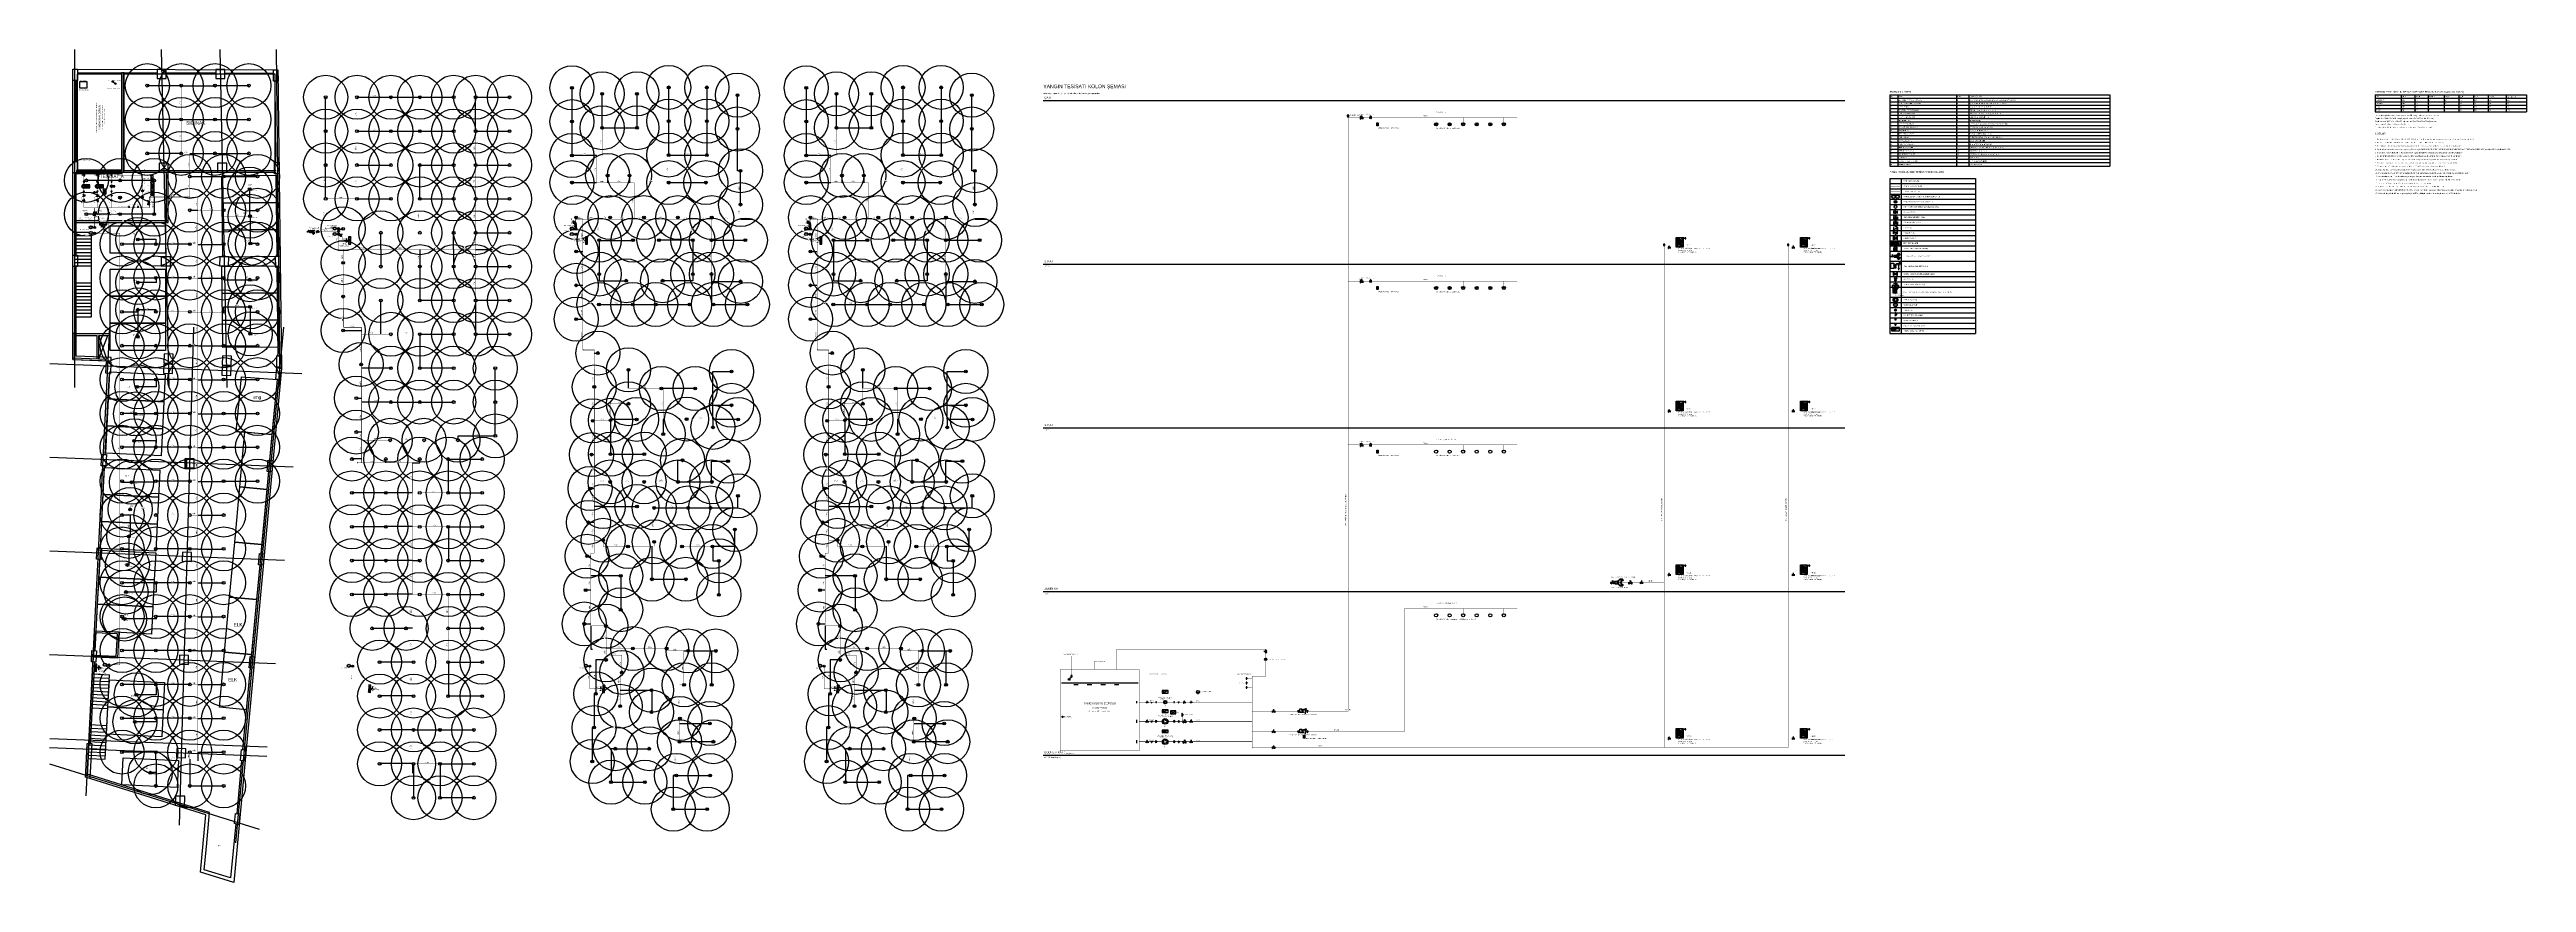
# Model space of a CAD drawing. Header units: centimetres. Extents: x 247996 to 269940, y -458027 to -450648.
import ezdxf
from ezdxf.enums import TextEntityAlignment as Align

# ---------------------------------------------------------------- set-up
doc = ezdxf.new("R2010")
doc.units = ezdxf.units.CM
for name, color, linetype in [('MIM-BODRUM-GUNCEL', 8, 'Continuous'), ('MTY-SPRINKLER', 15, 'Continuous'), ('MTY-SPRINKLER-BORU', 140, 'Continuous'), ('MTY-SPRINKLER-CAP', 141, 'Continuous'), ('MTY-SPRINKLER-KORUMA', 8, 'Continuous'), ('MTY-SPRINKLER-YAZI', 141, 'Continuous'), ('MTY-YANGIN-DEPO', 4, 'Continuous'), ('MTY-YANGIN-DOLAP', 1, 'Continuous'), ('MTY-YANGIN-DOLAP-BORU', 1, 'Continuous'), ('MTY-YANGIN-ITFAIYE', 1, 'Continuous'), ('MTY-YANGIN-KOLON', 6, 'Continuous'), ('MTY-YANGIN-NOT', 1, 'Continuous'), ('MTY-YANGIN-POMPA', 30, 'Continuous'), ('MTY-YANGIN-SEMA', 7, 'Continuous'), ('MTY-YANGIN-TABLO', 7, 'Continuous'), ('MTY-YANGIN-TARAMA', 8, 'Continuous'), ('MTY-YANGIN-VANA', 1, 'Continuous')]:
    doc.layers.add(name, color=color, linetype=linetype)
doc.styles.add('ROTAS', font='arial.ttf')

# ---------------------------------------------------------------- blocks, each defined once
blk = doc.blocks.new('ASL-SPR-UP')
blk.add_circle((0, 0), 12.5)
blk = doc.blocks.new('ASL-SPR-PE')
for radius in [12.5, 5]:
    blk.add_circle((0, 0), radius)
blk = doc.blocks.new('Y-KOLON')
blk.add_hatch(color=7).paths.add_polyline_path([(3, 0), (3, 1), (2, 2), (1, 3), (0, 3), (-1, 3), (-2, 2), (-3, 1), (-3, 0), (-3, -1), (-2, -2), (-1, -3), (0, -3), (1, -3), (2, -2), (3, -1)])
for radius in [9, 3]:
    blk.add_circle((0, 0), radius)
blk = doc.blocks.new('ASL-YD-PLAN')
for p, q in [((-21, 7), (0, 12)), ((21, 7), (-21, 7)), ((0, 33), (-5, 22)), ((-5, 22), (5, 22)), ((5, 22), (0, 33)), ((0, 22), (0, 12)), ((0, 2), (21, 7)), ((0, 2), (0, -8)), ((36, -33), (-36, -13)), ((30, -23), (30, -23))]:
    blk.add_line(p, q)
for points in [[(-36, -13), (-36, -33), (36, -33), (36, -13), (-36, -13)], [(36, -33), (-36, -13), (-36, -33), (36, -33)]]:
    blk.add_lwpolyline(points)
blk.add_circle((30, -23), 3.25)
blk = doc.blocks.new('Y-SAMANDIRA')
blk.add_line((6, 0), (20, -14))
blk.add_lwpolyline([(-6, -4), (6, 4), (6, -4), (-6, 4)], close=True)
blk.add_circle((24, -18), 6)
blk = doc.blocks.new('Y-VORTEX')
for p, q in [((-14, 2), (14, 2)), ((-14, 0), (14, 0))]:
    blk.add_line(p, q)
blk = doc.blocks.new('ASL-OSY')
for p, q in [((-4, -5), (-17, 4)), ((-17, -20), (-17, 4)), ((-7, 12), (-11, 0)), ((-7, 12), (7, 12)), ((5, -4), (17, 4)), ((7, 12), (12, 1)), ((17, -20), (17, 4)), ((-17, -20), (-4, -11)), ((17, -20), (5, -11))]:
    blk.add_line(p, q)
for points in [[(-18, 7), (-20, 7), (-20, -23), (-18, -23), (-18, 7)], [(0, 23), (10, 23), (-9, 23), (0, 23)], [(0, 12), (0, 23)], [(18, 7), (20, 7), (20, -23), (18, -23), (18, 7)]]:
    blk.add_lwpolyline(points)
blk.add_circle((0, -8), 5.68)
blk = doc.blocks.new('Y-RED')
blk.add_lwpolyline([(-6, -7), (6, -4), (6, 4), (-6, 7)], close=True)
blk = doc.blocks.new('Y-POMPA')
blk.add_lwpolyline([(-10, -13), (16, 0), (-10, 13)], close=True)
blk.add_circle((0, 0), 18)
blk = doc.blocks.new('Y-MOTOR')
for p, q in [((-15, -14), (-15, 14)), ((-9, -14), (-9, 14)), ((-3, -14), (-3, 14)), ((3, -14), (3, 14)), ((9, -14), (9, 14)), ((15, -14), (15, 14))]:
    blk.add_line(p, q)
blk.add_lwpolyline([(-20, -14), (20, -14), (20, 14), (-20, 14)], close=True)
blk = doc.blocks.new('ASL-CEK')
for p, q in [((-17, -20), (-17, 5)), ((17, -20), (17, 5))]:
    blk.add_line(p, q)
for points in [[(-18, 7), (-20, 7), (-20, -23), (-18, -23), (-18, 7)], [(-17, -20), (17, 5)], [(-11, 18), (2, 13), (0, 17), (15, 17), (15, 19), (0, 19), (2, 23), (-11, 18)], [(18, 7), (20, 7), (20, -23), (18, -23), (18, 7)]]:
    blk.add_lwpolyline(points)
blk = doc.blocks.new('ASL-MANO')
for p, q in [((-9, 5), (-7, 5)), ((-8, 10), (-6, 9)), ((-8, 1), (-6, 2)), ((-4, 13), (-3, 11)), ((0, 12), (0, 14)), ((0, 6), (7, 9)), ((1, 4), (7, 9)), ((4, 11), (4, 13)), ((6, 9), (8, 10)), ((6, 2), (8, 1)), ((7, 5), (9, 5)), ((-7, -11), (-6, -10)), ((-7, -15), (-7, -11)), ((-7, -15), (-6, -16)), ((-6, -10), (6, -10)), ((-6, -16), (6, -16)), ((-6, -16), (6, -16)), ((-5, -21), (5, -21)), ((-4, -15), (-4, -11)), ((-4, -16), (4, -16)), ((-4, -21), (-4, -16)), ((-3, -10), (-3, -6)), ((3, -10), (3, -6)), ((4, -15), (4, -11)), ((4, -21), (4, -16)), ((6, -10), (7, -11)), ((6, -16), (7, -15)), ((7, -15), (7, -11))]:
    blk.add_line(p, q)
for points in [[(0, 6), (-1, 6), (-1, 6), (-1, 6), (-1, 6), (-1, 6), (-1, 5), (-1, 5), (-1, 5), (-1, 5), (-1, 4), (-1, 4), (0, 4), (0, 4), (0, 4), (0, 4), (1, 4), (1, 4)], [(-4, -11), (-5, -10), (-5, -10), (-5, -10), (-6, -10), (-6, -10)], [(-6, -16), (-6, -16), (-5, -16), (-5, -16), (-5, -15), (-4, -15)], [(4, -11), (2, -10), (0, -10), (-2, -10), (-4, -11)], [(-4, -15), (-2, -16), (0, -16), (2, -16), (4, -15)], [(6, -10), (6, -10), (5, -10), (5, -10), (5, -10), (4, -11)], [(4, -15), (5, -15), (5, -16), (5, -16), (6, -16), (6, -16)]]:
    blk.add_lwpolyline(points)
for radius in [11.5, 9.67, 0.534]:
    blk.add_circle((0, 5), radius)
at = {"style": 'ROTAS'}
blk.add_text('M', height=15.6, dxfattribs=at).set_placement((-1, 21))
blk = doc.blocks.new('Y-EMNIYET')
blk.add_line((0, 9), (0, 16))
for points in [[(-5, 0), (5, 0), (0, 9)], [(0, 9), (9, 4), (9, 14)]]:
    blk.add_lwpolyline(points, close=True)
blk.add_lwpolyline([(-3, 16), (3, 18), (-3, 20), (3, 22)])
blk = doc.blocks.new('Y-MTANK')
for p, q in [((-14, 0), (14, 0)), ((0, -14), (0, -20))]:
    blk.add_line(p, q)
blk.add_circle((0, 0), 14)
blk = doc.blocks.new('Y-PS')
blk.add_line((0, 0), (0, 6))
blk.add_lwpolyline([(-6, 6), (6, 6), (6, 14), (-6, 14)], close=True)
at = {"style": 'ROTAS'}
blk.add_text('PS', height=4, dxfattribs=at).set_placement((0, 10), align=Align.MIDDLE_CENTER)
blk = doc.blocks.new('Y-DEBI')
blk.add_line((-5, -5), (5, 5))
blk.add_lwpolyline([(5, 5), (1, 4), (4, 1)], close=True)
blk.add_circle((0, 0), 8)
blk = doc.blocks.new('ASL-WAV')
for p, q in [((-15, 13), (-6, 0)), ((-15, 13), (9, 13)), ((-3, 16), (22, 44)), ((0, 0), (9, 13)), ((22, 44), (45, 44)), ((45, 44), (45, -36)), ((45, 44), (53, 44)), ((-15, -21), (-7, -9)), ((-15, -21), (9, -21)), ((0, -9), (9, -21)), ((38, -29), (45, -44)), ((52, -29), (45, -44)), ((45, -44), (45, -57))]:
    blk.add_line(p, q)
for points in [[(-67, 49), (-24, 49), (-24, -30), (-67, -30), (-67, 49)], [(12, 14), (12, 16), (-18, 16), (-18, 14), (12, 14)], [(57, 57), (63, 57), (67, 53), (67, 35), (63, 31), (57, 31), (53, 35), (53, 53), (57, 57)], [(12, -22), (12, -24), (-18, -24), (-18, -22), (12, -22)]]:
    blk.add_lwpolyline(points)
for centre, radius in [((-3, -4), 5.68), ((37, 36), 8)]:
    blk.add_circle(centre, radius)
at = {"style": 'ROTAS'}
blk.add_text('W.A.V.', height=32, dxfattribs=at).set_placement((-43, 8))
blk = doc.blocks.new('Y-PANO')
blk.add_lwpolyline([(-30, 0), (30, 0), (30, 25), (-30, 25)], close=True)
blk.add_lwpolyline([(-30, 0), (30, 25)])
for centre in [(-18, 12.5), (0, 12.5)]:
    blk.add_circle(centre, 4)
blk = doc.blocks.new('Y-YAKIT')
for p, q in [((-30, -18), (30, 18)), ((-30, 18), (30, -18))]:
    blk.add_line(p, q)
blk.add_lwpolyline([(-30, -18), (30, -18), (30, 18), (-30, 18)], close=True)
blk = doc.blocks.new('ASL-IZL-KELEBEK')
for p, q in [((-4, -7), (-17, 2)), ((-17, -22), (-17, 2)), ((-15, 13), (-15, 23)), ((-15, 13), (-15, 23)), ((-15, 13), (-15, 23)), ((-15, 13), (-15, 23)), ((-15, 18), (-5, 18)), ((-15, 18), (-5, 18)), ((-15, 18), (-5, 18)), ((-15, 18), (-5, 18)), ((0, 11), (0, -10)), ((5, -7), (17, 2)), ((17, -22), (17, 2)), ((-17, -22), (-4, -14)), ((17, -22), (5, -14))]:
    blk.add_line(p, q)
for points in [[(-18, 5), (-20, 5), (-20, -25), (-18, -25), (-18, 5)], [(5, 25), (5, 11), (-5, 11), (-5, 25), (5, 25)], [(5, 25), (5, 11), (-5, 11), (-5, 25), (5, 25)], [(5, 25), (5, 11), (-5, 11), (-5, 25), (5, 25)], [(5, 25), (5, 11), (-5, 11), (-5, 25), (5, 25)], [(18, 5), (20, 5), (20, -25), (18, -25), (18, 5)]]:
    blk.add_lwpolyline(points)
blk.add_circle((0, -10), 5.68)
blk = doc.blocks.new('ASL-FS')
for p, q in [((-16, 8), (16, 8)), ((-16, -20), (-16, 2)), ((-16, 2), (16, -20)), ((-16, -20), (16, 2)), ((0, -9), (0, 8)), ((16, -20), (16, 2))]:
    blk.add_line(p, q)
blk.add_lwpolyline([(16, 8), (15, 11), (13, 14), (10, 17), (7, 18), (4, 20), (0, 20), (-4, 20), (-7, 18), (-10, 17), (-13, 14), (-15, 11), (-16, 8)])
blk = doc.blocks.new('ASL-TEST')
for p, q in [((-34, 5), (-32, 10)), ((-29, 10), (-26, 5)), ((-27, 0), (-21, 0)), ((-21, 10), (-7, -10)), ((-21, -10), (-7, 10)), ((-21, 10), (-7, -10)), ((-21, -10), (-7, 10)), ((-7, 0), (-6, 0)), ((-6, 8), (3, 4)), ((-6, -8), (-6, 8)), ((5, -6), (18, 6)), ((5, 6), (18, -6)), ((19, 4), (28, 8)), ((28, -8), (28, 8)), ((-34, -5), (-32, -10)), ((-29, -10), (-26, -5)), ((-6, -8), (3, -4)), ((19, -4), (28, -8))]:
    blk.add_line(p, q)
for points in [[(-44, -19), (-44, 19), (44, 19), (44, -19), (-44, -19)], [(-34, -5), (-34, 5)], [(-27, -2), (-27, 2), (-33, 2), (-33, -2), (-27, -2)], [(-32, 10), (-29, 10)], [(-26, -5), (-26, 5)], [(-21, -10), (-21, 10), (-7, 10), (-7, -10), (-21, -10)], [(-32, -10), (-29, -10)]]:
    blk.add_lwpolyline(points)
blk.add_circle((11, 0), 8.88)
blk = doc.blocks.new('ASL-ITFAIYE')
for p, q in [((-80, -17), (-80, 8)), ((-46, -17), (-46, 8)), ((-26, 21), (9, 21)), ((14, 24), (14, 24)), ((20, 23), (50, 53)), ((49, 39), (55, 44)), ((51, 54), (52, 54)), ((52, 54), (58, 60)), ((55, 66), (58, 69)), ((55, 66), (58, 62)), ((55, 56), (83, 27)), ((56, 57), (85, 29)), ((57, 63), (60, 67)), ((58, 69), (62, 65)), ((58, 60), (87, 32)), ((60, 44), (71, 33)), ((64, 65), (64, 66)), ((66, 23), (71, 28)), ((67, 10), (80, 23)), ((81, 25), (87, 31)), ((81, 24), (81, 25)), ((89, 31), (93, 28)), ((91, 30), (94, 33)), ((93, 37), (93, 37)), ((93, 35), (96, 31)), ((93, 28), (96, 31)), ((-96, -4), (-83, -4)), ((-43, -4), (-33, -4)), ((-26, -21), (9, -21)), ((14, -24), (14, -24)), ((20, -23), (50, -53)), ((49, -39), (55, -44)), ((51, -54), (52, -54)), ((52, -54), (58, -60)), ((55, -56), (83, -27)), ((55, -66), (58, -62)), ((56, -57), (85, -29)), ((57, -63), (60, -67)), ((58, -60), (87, -32)), ((58, -69), (62, -65)), ((60, -44), (71, -33)), ((64, -65), (64, -66)), ((66, -23), (71, -28)), ((67, -10), (80, -23)), ((81, -25), (81, -24)), ((81, -25), (87, -31)), ((89, -31), (93, -28)), ((91, -30), (94, -33)), ((93, -28), (96, -31)), ((93, -35), (96, -31)), ((93, -37), (93, -37))]:
    blk.add_line(p, q)
for points in [[(-81, 11), (-83, 11), (-83, -19), (-81, -19), (-81, 11)], [(-80, -17), (-46, 8)], [(-74, 21), (-61, 16), (-63, 20), (-48, 20), (-48, 22), (-63, 22), (-61, 26), (-74, 21)], [(-45, 11), (-43, 11), (-43, -19), (-45, -19), (-45, 11)], [(-26, 21), (-28, 19), (-30, 16), (-31, 13), (-31, 10), (-31, 7), (-30, 5), (-28, 2), (-26, 0)], [(9, -24), (9, 24), (14, 24), (14, -24), (9, -24)], [(14, 24), (15, 23), (16, 23), (16, 22), (17, 22), (18, 22), (19, 22), (19, 23), (20, 23)], [(46, 38), (42, 37), (38, 36), (34, 35), (31, 32), (28, 29), (26, 25), (25, 21), (25, 16), (25, 12), (27, 8)], [(27, -8), (29, -8), (30, -7), (32, -6), (33, -5), (34, -4), (35, -2), (35, -1), (35, 1), (35, 2), (34, 4), (33, 5), (32, 6), (30, 7), (29, 8), (27, 8)], [(46, 38), (47, 38), (48, 38), (49, 38), (49, 39)], [(51, 54), (51, 54), (50, 54), (50, 53), (50, 53)], [(52, 54), (52, 54), (52, 54), (52, 54), (52, 54)], [(60, 44), (60, 45), (59, 45), (58, 45), (57, 45), (56, 45), (56, 45), (55, 44)], [(58, 1), (58, 1), (58, 1), (57, 0), (57, 0), (57, 0), (58, -1), (58, -1), (58, -1)], [(58, 60), (59, 60), (59, 60), (59, 61), (59, 61), (59, 61), (59, 62), (58, 62)], [(58, 1), (61, 4), (63, 7), (65, 11), (65, 15), (65, 19)], [(62, 65), (62, 65), (62, 65), (63, 65), (63, 65), (63, 65), (64, 65), (64, 65)], [(64, 66), (93, 37), (96, 39), (67, 69), (64, 66)], [(66, 23), (65, 22), (65, 21), (65, 20), (65, 19)], [(67, 10), (67, 9), (66, 8), (66, 8), (66, 7)], [(66, 7), (66, 7), (66, 7), (66, 7), (66, 7)], [(66, -7), (67, -4), (68, -1), (68, 1), (67, 4), (66, 7)], [(71, 28), (72, 29), (72, 29), (72, 30), (72, 31), (72, 32), (72, 33), (71, 33)], [(80, 23), (81, 23), (81, 23), (81, 23), (81, 24)], [(81, 25), (81, 25), (81, 25), (81, 25), (81, 25)], [(89, 31), (89, 32), (89, 32), (88, 32), (88, 32), (88, 32), (87, 32), (87, 31)], [(93, 37), (92, 37), (92, 36), (92, 36), (92, 36), (92, 35), (92, 35), (93, 35)], [(-26, 0), (-28, -2), (-29, -5), (-30, -7), (-31, -10), (-30, -13), (-29, -16), (-28, -19), (-26, -21)], [(-25, 0), (-27, -2), (-29, -5), (-30, -8), (-30, -10), (-30, -13), (-29, -16), (-27, -18), (-25, -20)], [(-26, -21), (-24, -19), (-22, -18), (-21, -16), (-20, -14), (-19, -12), (-19, -9), (-20, -7), (-21, -5), (-22, -3), (-24, -1), (-26, 0)], [(20, -23), (19, -23), (19, -22), (18, -22), (17, -22), (16, -22), (16, -23), (15, -23), (14, -24)], [(27, -8), (25, -12), (25, -16), (25, -21), (26, -25), (28, -29), (31, -32), (34, -35), (38, -36), (42, -37), (46, -38)], [(49, -39), (49, -38), (48, -38), (47, -38), (46, -38)], [(50, -53), (50, -53), (50, -54), (51, -54), (51, -54)], [(52, -54), (52, -54), (52, -54), (52, -54), (52, -54)], [(55, -44), (56, -45), (56, -45), (57, -45), (58, -45), (59, -45), (60, -45), (60, -44)], [(65, -19), (65, -15), (65, -11), (63, -7), (61, -4), (58, -1)], [(58, -62), (59, -62), (59, -61), (59, -61), (59, -61), (59, -60), (59, -60), (58, -60)], [(64, -65), (64, -65), (63, -65), (63, -65), (63, -65), (62, -65), (62, -65), (62, -65)], [(64, -66), (93, -37), (96, -39), (67, -69), (64, -66)], [(65, -19), (65, -20), (65, -21), (65, -22), (66, -23)], [(65, -19), (65, -20), (65, -21), (65, -22), (66, -23)], [(66, -7), (66, -7), (66, -7), (66, -7), (66, -7)], [(66, -7), (66, -8), (66, -8), (67, -9), (67, -10)], [(71, -33), (72, -33), (72, -32), (72, -31), (72, -30), (72, -29), (72, -29), (71, -28)], [(81, -24), (81, -23), (81, -23), (81, -23), (80, -23)], [(81, -25), (81, -25), (81, -25), (81, -25), (81, -25)], [(87, -31), (87, -32), (88, -32), (88, -32), (88, -32), (89, -32), (89, -32), (89, -31)], [(93, -35), (92, -35), (92, -35), (92, -36), (92, -36), (92, -36), (92, -37), (93, -37)]]:
    blk.add_lwpolyline(points)
blk.add_circle((65, 0), 1.84)
blk = doc.blocks.new('Y-CAM')
blk.add_line((-3, -3), (3, 3))
blk.add_circle((0, 0), 5)
blk = doc.blocks.new('Y-PURJOR')
for p, q in [((0, 14), (0, 18)), ((0, 0), (0, 6))]:
    blk.add_line(p, q)
blk.add_lwpolyline([(-5, 6), (5, 6), (5, 14), (-5, 14)], close=True)
blk = doc.blocks.new('ASL-YD-KOLON')
for p, q in [((-49, 69), (-50, 67)), ((-50, 67), (-40, 67)), ((-50, 65), (-50, 67)), ((-50, 66), (-40, 66)), ((-50, 65), (-40, 65)), ((-50, 65), (-50, 65)), ((-49, 69), (-41, 69)), ((-48, 63), (-49, 65)), ((-48, 71), (-48, 69)), ((-48, 63), (-46, 25)), ((-48, 63), (-42, 63)), ((-47, 23), (-47, 24)), ((-47, 23), (-43, 23)), ((-47, 23), (-43, 23)), ((-47, 22), (-47, 23)), ((-47, 22), (-43, 22)), ((-47, 22), (-43, 22)), ((-47, 21), (-47, 22)), ((-47, 21), (-42, 21)), ((-47, 20), (-43, 20)), ((-47, 18), (-47, 20)), ((-47, 18), (-43, 18)), ((-47, 18), (-46, 13)), ((-46, 25), (-43, 25)), ((-46, 13), (-44, 13)), ((-46, 13), (-46, 11)), ((-46, 11), (-43, 11)), ((-46, 11), (-44, 11)), ((-46, 11), (-46, 11)), ((-45, 9), (-45, 82)), ((-45, 67), (-45, 69)), ((-45, 63), (-45, 65)), ((-45, 37), (17, 37)), ((-45, 35), (17, 35)), ((-44, 67), (-44, 69)), ((-44, 63), (-44, 65)), ((-44, 36), (19, 36)), ((-44, 13), (-43, 18)), ((-44, 14), (-33, 14)), ((-43, 11), (-44, 13)), ((-44, 11), (-43, 11)), ((-42, 63), (-43, 25)), ((-43, 23), (-43, 24)), ((-43, 22), (-43, 23)), ((-43, 18), (-43, 20)), ((-42, 77), (-36, 77)), ((-42, 76), (-36, 76)), ((-42, 76), (-42, 76)), ((-42, 70), (-42, 69)), ((-42, 63), (-41, 65)), ((-42, 21), (-42, 22)), ((-41, 69), (-40, 67)), ((-40, 65), (-40, 67)), ((-40, 65), (-40, 65)), ((-40, 6), (-40, 0)), ((-40, 6), (-32, 4)), ((-40, 0), (-32, 2)), ((-27, 43), (-35, 49)), ((-27, 29), (-35, 23)), ((-24, 46), (-33, 52)), ((-24, 26), (-33, 20)), ((-32, 4), (-32, 2)), ((-14, 4), (-14, 80)), ((-11, 51), (-8, 61)), ((-11, 23), (-8, 12)), ((-7, 50), (-4, 59)), ((-7, 23), (-4, 13)), ((1, 38), (11, 38)), ((1, 34), (11, 34)), ((7, 75), (7, 77)), ((8, 77), (7, 77)), ((8, 75), (7, 75)), ((8, 73), (8, 79)), ((8, 73), (8, 79)), ((8, 79), (8, 79)), ((9, 77), (8, 77)), ((8, 75), (8, 77)), ((9, 75), (8, 75)), ((8, 73), (8, 73)), ((9, 75), (9, 77)), ((10, 76), (9, 76)), ((10, 76), (9, 76)), ((11, 77), (10, 77)), ((10, 75), (10, 77)), ((11, 75), (10, 75)), ((12, 77), (11, 77)), ((11, 75), (11, 77)), ((12, 75), (11, 75)), ((12, 75), (12, 77)), ((13, 77), (12, 77)), ((13, 75), (12, 75)), ((13, 77), (16, 77)), ((13, 75), (13, 77)), ((13, 75), (15, 75)), ((13, 72), (14, 73)), ((13, 72), (17, 68)), ((13, 72), (18, 68)), ((13, 72), (13, 72)), ((13, 72), (13, 72)), ((13, 72), (14, 72)), ((13, 72), (18, 68)), ((13, 70), (13, 71)), ((13, 70), (16, 67)), ((13, 70), (13, 70)), ((14, 74), (14, 78)), ((14, 78), (15, 78)), ((14, 74), (15, 74)), ((15, 73), (14, 73)), ((14, 73), (19, 69)), ((14, 69), (15, 70)), ((15, 74), (15, 78)), ((15, 74), (15, 78)), ((15, 73), (19, 70)), ((15, 68), (15, 69)), ((15, 68), (15, 68)), ((16, 71), (17, 72)), ((16, 71), (17, 72)), ((16, 67), (17, 68)), ((17, 75), (17, 72)), ((17, 75), (21, 75)), ((17, 68), (17, 68)), ((17, 68), (18, 68)), ((17, 38), (17, 48)), ((17, 38), (17, 35)), ((17, 5), (17, 9)), ((17, 5), (21, 5)), ((18, 68), (18, 69)), ((18, 68), (19, 69)), ((19, 78), (20, 78)), ((19, 78), (19, 75)), ((19, 70), (19, 49)), ((19, 70), (19, 69)), ((19, 34), (19, 10)), ((19, 5), (19, 2)), ((19, 2), (20, 2)), ((20, 70), (20, 80)), ((20, 80), (21, 80)), ((20, 78), (20, 75)), ((20, 77), (20, 77)), ((20, 70), (20, 49)), ((21, 70), (20, 70)), ((20, 34), (20, 10)), ((20, 5), (20, 2)), ((21, 80), (21, 70)), ((21, 75), (21, 72)), ((21, 48), (21, 35)), ((21, 5), (21, 9)), ((42, 77), (30, 77)), ((42, 72), (30, 72)), ((49, 77), (43, 77)), ((49, 72), (43, 72)), ((8, -11), (8, -9)), ((8, -9), (11, -9)), ((11, -11), (8, -11)), ((10, -9), (9, -9)), ((11, -9), (11, -11))]:
    blk.add_line(p, q)
for points in [[(22, 85), (22, -22), (-53, -22), (-53, 85), (22, 85)], [(21, 84), (21, -21), (-52, -21), (-52, 84), (21, 84)], [(-49, 65), (-49, 65), (-50, 65), (-50, 65), (-50, 65)], [(-42, 77), (-43, 76), (-45, 76), (-46, 75), (-47, 74), (-47, 72), (-48, 71)], [(-46, 25), (-46, 24), (-47, 24), (-47, 24), (-47, 24), (-47, 24), (-47, 24), (-47, 24)], [(-47, 22), (-47, 22), (-47, 22), (-47, 22), (-47, 22), (-47, 22), (-47, 22), (-47, 22)], [(-47, 21), (-47, 21), (-47, 21), (-47, 20), (-47, 20), (-47, 20), (-47, 20), (-47, 20)], [(-43, 75), (-44, 75), (-44, 75), (-44, 75), (-45, 74), (-45, 74), (-45, 73), (-45, 73), (-44, 72), (-44, 72), (-44, 72), (-44, 72), (-43, 71), (-43, 71)], [(-42, 76), (-42, 76), (-43, 76), (-43, 75), (-43, 75)], [(-42, 70), (-42, 70), (-42, 71), (-42, 71), (-43, 71), (-43, 71)], [(-43, 24), (-43, 24), (-43, 24), (-43, 24), (-43, 24), (-43, 24), (-43, 24), (-43, 25)], [(-42, 22), (-42, 22), (-42, 22), (-42, 22), (-42, 22), (-42, 22), (-43, 22), (-43, 22)], [(-43, 20), (-43, 20), (-42, 20), (-42, 20), (-42, 20), (-42, 21), (-42, 21), (-42, 21)], [(-40, 65), (-40, 65), (-40, 65), (-40, 65), (-41, 65)], [(-37, 49), (-39, 44), (-40, 39), (-40, 34), (-39, 28), (-37, 24)], [(-35, 49), (-35, 50), (-36, 50), (-36, 50), (-36, 50), (-36, 50), (-37, 49), (-37, 49), (-37, 49)], [(-34, 49), (-36, 44), (-37, 39), (-37, 34), (-36, 29), (-34, 24)], [(-37, 24), (-37, 23), (-37, 23), (-36, 23), (-36, 23), (-36, 23), (-36, 23), (-35, 23), (-35, 23)], [(-33, 75), (-33, 76), (-34, 76), (-35, 77), (-36, 77)], [(-33, 74), (-34, 75), (-35, 75), (-35, 76), (-36, 76)], [(-32, 47), (-34, 43), (-35, 39), (-35, 34), (-34, 29), (-32, 25)], [(-26, 63), (-27, 66), (-28, 70), (-30, 73), (-33, 75)], [(-28, 62), (-28, 66), (-29, 69), (-31, 72), (-33, 74)], [(-9, 62), (-14, 63), (-19, 62), (-24, 60), (-29, 58), (-33, 54)], [(-33, 54), (-33, 54), (-33, 54), (-33, 54), (-33, 53), (-33, 53), (-33, 53), (-33, 53), (-33, 52)], [(-31, 46), (-32, 42), (-33, 38), (-33, 34), (-32, 30), (-31, 26)], [(-33, 20), (-33, 20), (-33, 20), (-33, 19), (-33, 19), (-33, 19), (-33, 19), (-33, 18), (-33, 18)], [(-33, 18), (-29, 15), (-24, 12), (-19, 10), (-14, 10), (-9, 10)], [(-31, 53), (-31, 52), (-31, 52), (-32, 52), (-32, 52)], [(-32, 21), (-28, 17), (-24, 15), (-19, 13), (-13, 12), (-8, 13)], [(-31, 4), (-31, 2), (-32, 2), (-32, 4), (-31, 4)], [(-31, 53), (-30, 54), (-29, 55), (-29, 57), (-28, 59)], [(-29, 45), (-30, 42), (-31, 38), (-31, 34), (-30, 31), (-29, 28)], [(-31, 4), (4, 4), (10, -3), (10, -9)], [(-31, 2), (4, 2), (9, -3), (9, -9)], [(-30, 52), (-29, 54), (-28, 55), (-27, 57), (-27, 59)], [(-9, 57), (-13, 58), (-18, 57), (-23, 56), (-27, 54), (-30, 50)], [(-30, 22), (-27, 19), (-23, 16), (-18, 15), (-13, 15), (-9, 15)], [(-27, 44), (-28, 41), (-29, 38), (-29, 35), (-28, 32), (-27, 29)], [(-8, 59), (-13, 60), (-19, 60), (-24, 58), (-28, 55)], [(-9, 55), (-14, 56), (-18, 55), (-22, 54), (-25, 52), (-28, 49)], [(-28, 23), (-25, 21), (-22, 18), (-18, 17), (-14, 17), (-9, 17)], [(-10, 53), (-14, 54), (-17, 53), (-21, 52), (-24, 50), (-27, 48)], [(-26, 42), (-26, 42), (-26, 42), (-26, 43), (-26, 43), (-26, 43), (-27, 43)], [(-26, 42), (-27, 39), (-27, 36), (-27, 33), (-26, 31)], [(-27, 29), (-26, 29), (-26, 30), (-26, 30), (-26, 30), (-26, 30), (-26, 31)], [(-27, 25), (-24, 22), (-21, 20), (-17, 19), (-14, 19), (-10, 19)], [(-11, 51), (-14, 52), (-17, 51), (-20, 50), (-23, 49), (-25, 47)], [(-25, 26), (-23, 24), (-20, 22), (-17, 21), (-14, 21), (-11, 21)], [(-24, 46), (-24, 46), (-24, 46), (-24, 46), (-23, 46), (-23, 46), (-23, 46)], [(-23, 26), (-23, 26), (-23, 26), (-24, 26), (-24, 26), (-24, 26), (-24, 26)], [(-12, 50), (-15, 50), (-18, 49), (-21, 48), (-23, 46)], [(-23, 26), (-20, 24), (-17, 23), (-14, 23), (-11, 23)], [(-12, 50), (-12, 50), (-12, 50), (-12, 50), (-11, 50), (-11, 51), (-11, 51)], [(-8, 61), (-8, 61), (-8, 61), (-8, 61), (-8, 62), (-8, 62), (-8, 62), (-9, 62), (-9, 62)], [(-9, 10), (-9, 10), (-8, 10), (-8, 11), (-8, 11), (-8, 11), (-8, 11), (-8, 12), (-8, 12)], [(4, 38), (3, 42), (1, 45), (-1, 48), (-3, 50), (-7, 52)], [(1, 38), (1, 41), (-1, 44), (-2, 46), (-5, 49), (-7, 50)], [(-7, 50), (-7, 49), (-7, 49), (-7, 49), (-7, 48), (-7, 48), (-7, 48)], [(0, 39), (-1, 42), (-3, 44), (-5, 46), (-7, 48)], [(-7, 22), (-5, 24), (-2, 26), (-1, 29), (1, 31), (1, 34)], [(-7, 20), (-3, 22), (-1, 25), (1, 28), (3, 31), (4, 34)], [(-7, 24), (-5, 26), (-3, 28), (-1, 31), (0, 33)], [(-7, 24), (-7, 24), (-7, 24), (-7, 24), (-7, 23), (-7, 23), (-7, 23)], [(6, 38), (5, 42), (3, 46), (1, 49), (-2, 52), (-6, 54)], [(-6, 18), (-2, 20), (1, 23), (3, 27), (5, 30), (6, 34)], [(10, 38), (9, 43), (7, 48), (4, 52), (0, 56), (-5, 58)], [(8, 38), (7, 43), (5, 47), (2, 51), (-1, 54), (-5, 56)], [(-5, 16), (-1, 19), (2, 22), (5, 25), (7, 30), (8, 34)], [(-5, 14), (0, 17), (4, 20), (7, 24), (9, 29), (10, 34)], [(-2, 60), (-3, 60), (-3, 60), (-3, 60), (-3, 60), (-4, 60), (-4, 60), (-4, 60), (-4, 59)], [(-4, 13), (-4, 13), (-4, 13), (-4, 12), (-3, 12), (-3, 12), (-3, 12), (-3, 12), (-2, 12)], [(13, 40), (11, 45), (9, 50), (6, 54), (2, 57), (-2, 60)], [(-2, 12), (2, 15), (6, 19), (9, 23), (11, 28), (13, 33)], [(0, 39), (0, 39), (0, 39), (0, 38), (0, 38), (1, 38), (1, 38)], [(1, 34), (1, 34), (0, 34), (0, 34), (0, 34), (0, 34), (0, 33)], [(11, 38), (12, 38), (12, 38), (12, 38), (12, 39), (12, 39), (12, 39), (13, 39), (13, 40)], [(13, 33), (13, 33), (12, 33), (12, 34), (12, 34), (12, 34), (12, 34), (12, 34), (11, 34)], [(13, 71), (13, 71), (13, 71), (13, 72), (13, 72)], [(16, 73), (16, 73), (16, 73), (16, 73), (16, 74), (16, 74), (16, 74), (16, 74), (16, 74), (16, 75), (15, 75)], [(20, 77), (19, 78), (19, 78), (19, 78), (18, 78), (18, 78), (17, 78), (17, 78), (16, 78), (16, 77)], [(19, 74), (18, 74), (18, 74), (18, 74), (18, 74), (17, 74), (17, 74)], [(17, 72), (17, 71), (18, 71), (18, 71), (18, 70), (18, 70), (19, 70), (19, 70), (19, 70), (20, 70), (20, 70), (20, 70), (20, 71), (21, 71), (21, 71), (21, 72)], [(17, 68), (17, 68), (17, 68), (17, 68), (17, 68)], [(21, 48), (21, 48), (21, 48), (20, 49), (20, 49), (20, 49), (20, 49), (19, 49), (19, 49), (19, 49), (18, 49), (18, 49), (18, 49), (18, 48), (17, 48), (17, 48)], [(17, 35), (17, 35), (18, 34), (18, 34), (18, 34), (18, 34), (19, 34), (19, 33), (19, 33), (20, 34), (20, 34), (20, 34), (20, 34), (21, 34), (21, 35), (21, 35)], [(21, 9), (21, 9), (21, 9), (20, 10), (20, 10), (20, 10), (20, 10), (19, 10), (19, 10), (19, 10), (18, 10), (18, 10), (18, 10), (18, 9), (17, 9), (17, 9)], [(20, 74), (19, 74), (19, 73), (18, 72), (18, 71)], [(22, 78), (22, 72), (30, 72), (30, 78), (22, 78)], [(42, 78), (42, 72), (43, 72), (43, 78), (42, 78)], [(46, 72), (46, 69), (53, 69), (53, 81), (46, 81)], [(46, 81), (46, 77)], [(49, 72), (50, 72), (50, 72), (51, 73), (51, 73), (52, 74), (52, 74), (52, 75), (52, 75), (52, 76), (51, 76), (51, 77), (50, 77), (50, 77), (49, 77)], [(-42, -1), (-44, -1), (-44, -19), (-42, -19), (-42, -1)], [(-44, -1), (-44, -1), (-44, -19), (-44, -19)], [(-42, -18), (3, -18), (8, -13), (8, -7), (3, -2), (-42, -2)], [(-40, -1), (-40, -19), (-39, -19), (-38, -19), (-38, -19), (-38, -1), (-38, -1), (-39, -1), (-40, -1)], [(-3, -1), (-3, -19), (-3, -19), (-2, -19), (-2, -19), (-2, -1), (-2, -1), (-3, -1), (-3, -1)], [(2, -1), (2, -19), (1, -19), (0, -19), (0, -19), (0, -1), (0, -1), (1, -1), (2, -1)], [(8, -8), (9, -8), (9, -9)], [(8, -12), (9, -12), (9, -11)], [(10, -9), (9, -10), (9, -11)], [(11, -11), (9, -19), (9, -19), (10, -20), (10, -19), (11, -12)], [(11, -9), (11, -9), (13, -11), (15, -17), (15, -19), (15, -20), (14, -20), (14, -19), (14, -17), (13, -13)], [(13, -13), (11, -11)]]:
    blk.add_lwpolyline(points)
for centre, radius in [((-14, 36), 29.4), ((-14, 36), 4.61), ((-14, 36), 2.48), ((18, 72), 0.438), ((18, 48), 0.438), ((19, 41), 0.932), ((18, 35), 0.438), ((18, 9), 0.438), ((20, 72), 0.438), ((20, 48), 0.438), ((20, 35), 0.438), ((20, 9), 0.438), ((9, -10), 0.723)]:
    blk.add_circle(centre, radius)
at = {"style": 'ROTAS'}
for s, height, p in [('Y', 13.4, (-20, -10)), ('TÜPLÜ YANGIN DOLABI', 12.8, (-33, -45)), ("TS EN 671-1'e uygun", 12.8, (-33, -67)), ('1" / 30m.yarı-sert hortumlu', 12.8, (-33, -85))]:
    blk.add_text(s, height=height, dxfattribs=at).set_placement(p)
blk = doc.blocks.new('ASL-KELEBEK')
for p, q in [((-16, -11), (16, 11)), ((16, -10), (-16, 11)), ((-16, -11), (-16, 11)), ((0, -17), (0, 17)), ((16, -10), (16, 11))]:
    blk.add_line(p, q)
for points in [[(-17, 14), (-18, 14), (-18, -14), (-17, -14), (-17, 14)], [(17, 14), (18, 14), (18, -14), (17, -14), (17, 14)]]:
    blk.add_lwpolyline(points)
blk = doc.blocks.new('ASL-PISLIK')
for p, q in [((-17, 17), (-17, -7)), ((17, 17), (17, -7))]:
    blk.add_line(p, q)
for points in [[(-18, -10), (-20, -10), (-20, 20), (-18, 20), (-18, -10)], [(17, 5), (-17, 5)], [(9, 5), (-2, -16)], [(18, -10), (20, -10), (20, 20), (18, 20), (18, -10)], [(-8, -13), (5, -20)]]:
    blk.add_lwpolyline(points)
blk = doc.blocks.new('ASL-KOMP')
for p, q in [((-20, -15), (-20, 15)), ((-20, 15), (-18, 15)), ((-18, 15), (-18, -15)), ((-12, 13), (-17, -12)), ((-17, 12), (-17, -12)), ((-12, 13), (-4, -13)), ((4, 13), (-4, -13)), ((4, 13), (12, -13)), ((17, 12), (12, -13)), ((17, 12), (17, -12)), ((20, 15), (18, 15)), ((18, 15), (18, -15)), ((20, -15), (20, 15)), ((-18, -15), (-20, -15)), ((18, -15), (20, -15))]:
    blk.add_line(p, q)
blk = doc.blocks.new('ASL-BDV')
for p, q in [((-17, 12), (-5, 3)), ((-17, 12), (-17, -12)), ((17, 12), (4, 3)), ((17, 12), (17, -12)), ((-5, -4), (-17, -12)), ((4, -3), (17, -12))]:
    blk.add_line(p, q)
for points in [[(-18, -15), (-20, -15), (-20, 15), (-18, 15), (-18, -15)], [(18, -15), (20, -15), (20, 15), (18, 15), (18, -15)]]:
    blk.add_lwpolyline(points)
blk.add_circle((0, 0), 5.68)

msp = doc.modelspace()

# ---------------------------------------------------------------- hatches: boundary and pattern name
at = {"layer": 'MTY-YANGIN-TARAMA'}
h = msp.add_hatch(dxfattribs=at)
h.set_pattern_fill('ANSI31', scale=1.5, style=0)
h.paths.add_polyline_path([(248235, -451745), (248640, -451745), (248640, -451720), (248235, -451720)])

# ---------------------------------------------------------------- linework, layer by layer
at = {"layer": 'MIM-BODRUM-GUNCEL'}
for p, q in [((248218, -450648), (248218, -453643)), ((248986, -450648), (249052, -453643)), ((249504, -450648), (249567, -453643)), ((250002, -450648), (250037, -453643)), ((248640, -451734), (248640, -450850)), ((248655, -451734), (248655, -450850)), ((248640, -451734), (250004, -451734)), ((248655, -451719), (250004, -451719)), ((249033, -452179), (249033, -451734)), ((249048, -452179), (249048, -451734)), ((248218, -452265), (248368, -452265)), ((248233, -452164), (248640, -452164)), ((248233, -452179), (248655, -452179)), ((248368, -453015), (248368, -452265)), ((248655, -452164), (249048, -452164)), ((248655, -452179), (249048, -452179)), ((248218, -452295), (248368, -452295)), ((248218, -452325), (248368, -452325)), ((248218, -452355), (248368, -452355)), ((248218, -452385), (248368, -452385)), ((248218, -452415), (248368, -452415)), ((248218, -452415), (248368, -452415)), ((248218, -452445), (248368, -452445)), ((248218, -452475), (248368, -452475)), ((248218, -452505), (248368, -452505)), ((248218, -452535), (248368, -452535)), ((248218, -452565), (248368, -452565)), ((248218, -452715), (248368, -452715)), ((248218, -452745), (248368, -452745)), ((248218, -452775), (248368, -452775)), ((248218, -452805), (248368, -452805)), ((248218, -452835), (248368, -452835)), ((248218, -452865), (248368, -452865)), ((248218, -452865), (248368, -452865)), ((248218, -452895), (248368, -452895)), ((248218, -452925), (248368, -452925)), ((248218, -452955), (248368, -452955)), ((248218, -452985), (248368, -452985)), ((248218, -453015), (248368, -453015)), ((248321, -457260), (248531, -453107)), ((249272, -453107), (249145, -457520)), ((250069, -453107), (249644, -457677)), ((248218, -453165), (248518, -453165)), ((248218, -453180), (248418, -453180)), ((248418, -453388), (248418, -453180)), ((248433, -453388), (248433, -453180)), ((248433, -453180), (248518, -453180)), ((248433, -453388), (248513, -453180)), ((248502, -453391), (248433, -453180)), ((248528, -453165), (248529, -453165)), ((247999, -453429), (250231, -453517)), ((248203, -453380), (248502, -453391)), ((248203, -453395), (248501, -453406)), ((247999, -454260), (250155, -454344)), ((249196, -454359), (249198, -454272)), ((249211, -454352), (249213, -454272)), ((247999, -455090), (250078, -455172)), ((248618, -455646), (248618, -455646)), ((248394, -455815), (248384, -456015)), ((248594, -455825), (248394, -455815)), ((248610, -455811), (248395, -455800)), ((248594, -455825), (248584, -456025)), ((248610, -455811), (248598, -456041)), ((247996, -456008), (249998, -456086)), ((248383, -456030), (248330, -457083)), ((248374, -456210), (248524, -456217)), ((248376, -456180), (248526, -456187)), ((248598, -456041), (248383, -456030)), ((248584, -456025), (248384, -456015)), ((248488, -456936), (248526, -456187)), ((248364, -456419), (248513, -456427)), ((248365, -456389), (248515, -456397)), ((248367, -456359), (248516, -456367)), ((248368, -456330), (248518, -456337)), ((248368, -456330), (248518, -456337)), ((248370, -456300), (248519, -456307)), ((248371, -456270), (248521, -456277)), ((248373, -456240), (248523, -456247)), ((248351, -456659), (248501, -456667)), ((248353, -456629), (248503, -456637)), ((248361, -456479), (248510, -456487)), ((248362, -456449), (248512, -456457)), ((247996, -456831), (249921, -456907)), ((247999, -456752), (249924, -456827)), ((248341, -456869), (248491, -456876)), ((248342, -456839), (248492, -456846)), ((248344, -456809), (248494, -456816)), ((248345, -456779), (248495, -456787)), ((248345, -456779), (248495, -456787)), ((248347, -456749), (248497, -456757)), ((248348, -456719), (248498, -456727)), ((248350, -456689), (248500, -456697)), ((249856, -457559), (247999, -456980)), ((248338, -456929), (248488, -456936)), ((248339, -456899), (248489, -456906))]:
    msp.add_line(p, q, dxfattribs=at)
for points in [[(248203, -450821), (250019, -450827), (250050, -453473), (249627, -458027), (249334, -457936), (249381, -457427), (248314, -457094)], [(248203, -453395), (248203, -450821)], [(248203, -450821), (248243, -450821), (248243, -450921), (248203, -450921), (248203, -450821)], [(248233, -451641), (248233, -450921)], [(248243, -450851), (248950, -450854)], [(248655, -451719), (249994, -451719), (249994, -450867), (248655, -450867), (248655, -451719)], [(248950, -450824), (248950, -450904), (249030, -450904), (249030, -450824), (248950, -450824)], [(249030, -450854), (249468, -450855)], [(249468, -450825), (249468, -450905), (249548, -450906), (249548, -450826), (249468, -450825)], [(249548, -450856), (249980, -450857)], [(249979, -450828), (250019, -450827), (250021, -450927), (249981, -450928), (249979, -450828)], [(249991, -450928), (249999, -451648)], [(248203, -451641), (248243, -451641), (248243, -451741), (248203, -451741), (248203, -451641)], [(248233, -452471), (248233, -451741)], [(248968, -451654), (248968, -451734), (249048, -451734), (249048, -451654), (248968, -451654)], [(249485, -451655), (249485, -451735), (249565, -451736), (249565, -451656), (249485, -451655)], [(250013, -451762), (250015, -452002), (249525, -452008), (249523, -451768), (250013, -451762)], [(249989, -451648), (250029, -451647), (250030, -451747), (249990, -451748), (249989, -451648)], [(250000, -451748), (250008, -452478)], [(250015, -452002), (250018, -452242), (249528, -452248), (249525, -452008), (250015, -452002)], [(249023, -452211), (249023, -452451), (248533, -452451), (248533, -452211), (249023, -452211)], [(250018, -452242), (250021, -452482), (249531, -452488), (249528, -452248), (250018, -452242)], [(248203, -452471), (248243, -452471), (248243, -452571), (248203, -452571), (248203, -452471)], [(248986, -452484), (248986, -452564), (249066, -452564), (249066, -452484), (248986, -452484)], [(249503, -452485), (249502, -452565), (249582, -452566), (249583, -452486), (249503, -452485)], [(249998, -452478), (250038, -452477), (250040, -452577), (250000, -452578), (249998, -452478)], [(248533, -453377), (248533, -453377), (248233, -453366), (248233, -452571)], [(249023, -452593), (249023, -452833), (248533, -452833), (248533, -452593), (249023, -452593)], [(250013, -452564), (250015, -452804), (249525, -452809), (249523, -452569), (250013, -452564)], [(250010, -452578), (250019, -453361)], [(249023, -452833), (249023, -453073), (248533, -453073), (248533, -452833), (249023, -452833)], [(250015, -452804), (250018, -453044), (249528, -453049), (249525, -452809), (250015, -452804)], [(249023, -453073), (249023, -453313), (248533, -453313), (248533, -453073), (249023, -453073)], [(250018, -453044), (250021, -453284), (249531, -453289), (249528, -453049), (250018, -453044)], [(248543, -453377), (248233, -453366), (248233, -453165), (248203, -453165), (248203, -453395), (248541, -453407), (248543, -453377)], [(249011, -453344), (249009, -453424), (249088, -453427), (249091, -453347), (249011, -453344)], [(249527, -453362), (249524, -453442), (249604, -453445), (249607, -453365), (249527, -453362)], [(250008, -453361), (250048, -453361), (250050, -453461), (250010, -453461), (250008, -453361)], [(248489, -454236), (248526, -453517)], [(248501, -453416), (248540, -453418), (248535, -453517), (248495, -453515), (248501, -453416)], [(249021, -453528), (249008, -453768), (248519, -453743), (248531, -453504), (249021, -453528)], [(249008, -453434), (249005, -453514), (249085, -453517), (249088, -453437), (249008, -453434)], [(249524, -453452), (249521, -453532), (249601, -453535), (249604, -453455), (249524, -453452)], [(249695, -453548), (250011, -453570), (249965, -454058), (249649, -454035), (249695, -453548)], [(250011, -453570), (249944, -454286)], [(250010, -453469), (250050, -453473), (250040, -453573), (250001, -453569), (250010, -453469)], [(250020, -453461), (250020, -453472)], [(249008, -453768), (248996, -454008), (248507, -453983), (248519, -453743), (249008, -453768)], [(248996, -454008), (248984, -454247), (248495, -454223), (248507, -453983), (248996, -454008)], [(248459, -454235), (248499, -454237), (248494, -454337), (248454, -454335), (248459, -454235)], [(249726, -454035), (249965, -454058), (249920, -454546), (249681, -454523), (249726, -454035)], [(248447, -455065), (248484, -454336)], [(248973, -454374), (248961, -454614), (248471, -454589), (248483, -454350), (248973, -454374)], [(249198, -454272), (249196, -454352), (249276, -454354), (249278, -454274), (249198, -454272)], [(249935, -454386), (249867, -455114)], [(249934, -454285), (249974, -454289), (249965, -454388), (249925, -454385), (249934, -454285)], [(248961, -454614), (248948, -454854), (248459, -454829), (248471, -454589), (248961, -454614)], [(249681, -454523), (249920, -454546), (249875, -455033), (249636, -455011), (249681, -454523)], [(248948, -454854), (248936, -455093), (248447, -455069), (248459, -454829), (248948, -454854)], [(248417, -455064), (248457, -455066), (248452, -455166), (248412, -455164), (248417, -455064)], [(248936, -455107), (248924, -455346), (248434, -455322), (248446, -455082), (248936, -455107)], [(249174, -455101), (249172, -455181), (249252, -455184), (249254, -455104), (249174, -455101)], [(249636, -455011), (249875, -455033), (249829, -455521), (249591, -455499), (249636, -455011)], [(249857, -455113), (249897, -455117), (249888, -455216), (249848, -455213), (249857, -455113)], [(248401, -455974), (248442, -455165)], [(248924, -455346), (248911, -455586), (248422, -455561), (248434, -455322), (248924, -455346)], [(249858, -455214), (249783, -456026)], [(248911, -455586), (248899, -455826), (248410, -455801), (248422, -455561), (248911, -455586)], [(249591, -455499), (249829, -455521), (249784, -456009), (249545, -455987), (249591, -455499)], [(248371, -455972), (248411, -455974), (248406, -456074), (248366, -456072), (248371, -455972)], [(249545, -455987), (249784, -456009), (249739, -456497), (249500, -456475), (249545, -455987)], [(248359, -456796), (248396, -456074)], [(249148, -456013), (249146, -456093), (249226, -456096), (249228, -456016), (249148, -456013)], [(249773, -456126), (249706, -456849)], [(249772, -456025), (249812, -456029), (249803, -456129), (249763, -456125), (249772, -456025)], [(249015, -456257), (249003, -456497), (248513, -456472), (248526, -456232), (249015, -456257)], [(249003, -456497), (248991, -456737), (248501, -456712), (248513, -456472), (249003, -456497)], [(248319, -456994), (248330, -456795)], [(248330, -456795), (248370, -456797), (248359, -456996)], [(249124, -456841), (249121, -456921), (249201, -456923), (249204, -456843), (249124, -456841)], [(249696, -456848), (249736, -456852), (249726, -456952), (249687, -456948), (249696, -456848)], [(248359, -456996), (248353, -457106), (248314, -457094), (248319, -456994)], [(249645, -457509), (249600, -457987), (249366, -457914), (249385, -457711), (249413, -457406), (248323, -457066)], [(248334, -456995), (248334, -456995)], [(248334, -456995), (248334, -456995)], [(249139, -456948), (249127, -457187), (248637, -457163), (248649, -456923), (249139, -456948)], [(248652, -456944), (248652, -456944)], [(249697, -456949), (249654, -457416)], [(249113, -457263), (249110, -457342), (249190, -457367), (249193, -457263), (249113, -457263)], [(249643, -457415), (249683, -457419), (249674, -457518), (249635, -457506), (249643, -457415)]]:
    msp.add_lwpolyline(points, dxfattribs=at)
at = {"layer": 'MTY-SPRINKLER-BORU'}
for points in [[(249162, -450969), (248869, -450969), (248869, -450968), (248862, -450968)], [(249162, -450969), (249459, -450969), (249459, -450968), (249462, -450968), (249462, -450969), (249469, -450969), (249469, -450968), (249762, -450968)], [(249162, -450969), (249162, -450968)], [(250442, -451671), (250442, -451664), (250440, -451664), (250440, -451374), (250442, -451374), (250442, -451371), (250442, -451364), (250440, -451364), (250440, -451074), (250442, -451074), (250442, -451071)], [(250720, -451071), (250720, -451069), (250725, -451069), (250725, -451071), (251020, -451071)], [(251020, -451071), (251020, -451069), (251025, -451069), (251025, -451071), (251275, -451071)], [(251275, -451071), (251275, -451069), (251280, -451069), (251280, -451071), (251576, -451071)], [(251275, -451071), (251276, -451071)], [(251771, -451369), (251771, -451364), (251770, -451364), (251770, -451074), (251771, -451074), (251771, -451071), (251771, -451069), (251775, -451069), (251775, -451071), (252071, -451071)], [(252626, -451587), (252626, -451294), (252624, -451294), (252624, -451289), (252624, -451287), (252624, -451284), (252626, -451284), (252626, -450994), (252624, -450994), (252624, -450987)], [(252892, -451339), (252892, -451334), (252891, -451334), (252891, -451044), (252892, -451044), (252892, -451041)], [(252892, -451339), (252896, -451339), (252896, -451341), (253200, -451341), (253200, -451334), (253201, -451334), (253201, -451044), (253200, -451044), (253200, -451041)], [(253481, -451584), (253481, -451289), (253481, -451289), (253481, -451284), (253481, -451283), (253481, -451279), (253481, -451279), (253481, -450989), (253481, -450989), (253481, -450983)], [(253819, -451583), (253819, -451579), (253821, -451579), (253821, -451289), (253819, -451289), (253819, -451284), (253819, -451283), (253819, -451279), (253821, -451279), (253821, -450989), (253819, -450989), (253819, -450983)], [(254118, -451724), (254090, -451724), (254090, -451354), (254090, -451352), (254090, -451349), (254091, -451349), (254091, -451059), (254090, -451059), (254090, -451052)], [(254702, -451587), (254702, -451294), (254700, -451294), (254700, -451289), (254700, -451287), (254700, -451284), (254702, -451284), (254702, -450994), (254700, -450994), (254700, -450987)], [(254968, -451339), (254968, -451334), (254967, -451334), (254967, -451044), (254968, -451044), (254968, -451041)], [(254968, -451339), (254972, -451339), (254972, -451341), (255276, -451341), (255276, -451334), (255277, -451334), (255277, -451044), (255276, -451044), (255276, -451041)], [(255557, -451584), (255557, -451289), (255557, -451289), (255557, -451284), (255557, -451283), (255557, -451279), (255557, -451279), (255557, -450989), (255557, -450989), (255557, -450983)], [(255895, -451583), (255895, -451579), (255897, -451579), (255897, -451289), (255895, -451289), (255895, -451284), (255895, -451283), (255895, -451279), (255897, -451279), (255897, -450989), (255895, -450989), (255895, -450983)], [(256194, -451724), (256166, -451724), (256166, -451354), (256166, -451352), (256166, -451349), (256167, -451349), (256167, -451059), (256166, -451059), (256166, -451052)], [(249162, -451269), (248869, -451269), (248869, -451268), (248862, -451268)], [(249162, -451269), (249162, -451268)], [(249164, -451269), (249459, -451269), (249459, -451268), (249462, -451268), (249462, -451269), (249469, -451269), (249469, -451268), (249762, -451268)], [(250720, -451369), (250725, -451369), (250725, -451371), (251020, -451371)], [(251020, -451371), (251020, -451369), (251025, -451369), (251025, -451371), (251275, -451371)], [(251275, -451371), (251275, -451369), (251280, -451369), (251280, -451371), (251576, -451371)], [(251275, -451371), (251276, -451371)], [(251771, -451371), (251771, -451369)], [(251771, -451369), (251775, -451369), (251775, -451371), (252071, -451371)], [(252892, -451341), (252892, -451339)], [(254968, -451341), (254968, -451339)], [(249164, -451568), (249164, -451569), (249159, -451569), (249159, -451568), (248862, -451568)], [(249164, -451568), (249162, -451568)], [(249239, -451569), (249459, -451569), (249459, -451568), (249462, -451568), (249462, -451569), (249469, -451569), (249469, -451568), (249762, -451568)], [(252626, -451587), (252624, -451587)], [(252841, -451589), (252841, -451587), (252626, -451587)], [(253481, -451584), (253816, -451584), (253816, -451583), (253819, -451583)], [(253481, -451584), (253481, -451583)], [(254702, -451587), (254700, -451587)], [(254917, -451589), (254917, -451587), (254702, -451587)], [(255557, -451584), (255892, -451584), (255892, -451583), (255895, -451583)], [(255557, -451584), (255557, -451583)], [(248624, -451807), (248624, -451809), (248619, -451809), (248619, -451807), (248322, -451807)], [(248624, -451807), (248622, -451807)], [(248922, -451809), (248629, -451809), (248629, -451807), (248624, -451807)], [(248922, -451809), (248922, -451807)], [(248924, -451955), (248924, -451954), (248924, -451814), (248922, -451814), (248922, -451809)], [(249238, -451774), (249238, -451772)], [(249239, -451774), (249534, -451774), (249534, -451772), (249538, -451772), (249538, -451774), (249544, -451774), (249544, -451772), (249838, -451772)], [(250442, -451969), (250442, -451964), (250440, -451964), (250440, -451674), (250442, -451674), (250442, -451671)], [(250720, -451669), (250725, -451669), (250725, -451671), (251020, -451671)], [(251276, -451969), (251276, -451964), (251275, -451964), (251275, -451674), (251276, -451674), (251276, -451671), (251276, -451669), (251280, -451669), (251280, -451671), (251576, -451671)], [(251771, -451669), (251775, -451669), (251775, -451671), (252071, -451671)], [(252841, -451829), (252631, -451829), (252631, -451827), (252624, -451827)], [(252941, -451829), (252941, -451769), (252940, -451769), (252940, -451763)], [(253136, -451829), (253136, -451769), (253134, -451769), (253134, -451763)], [(253481, -451829), (253486, -451829), (253486, -451827), (253810, -451827)], [(254118, -452022), (254118, -452019), (254116, -452019), (254116, -451729), (254118, -451729), (254118, -451724)], [(254118, -451724), (254118, -451722)], [(254917, -451829), (254707, -451829), (254707, -451827), (254700, -451827)], [(255017, -451829), (255017, -451769), (255016, -451769), (255016, -451763)], [(255212, -451829), (255212, -451769), (255210, -451769), (255210, -451763)], [(255557, -451829), (255562, -451829), (255562, -451827), (255886, -451827)], [(256194, -452022), (256194, -452019), (256192, -452019), (256192, -451729), (256194, -451729), (256194, -451724)], [(256194, -451724), (256194, -451722)], [(248924, -451955), (248924, -452104), (248922, -452104), (248922, -452107)], [(249769, -452074), (249769, -451889), (249769, -451889), (249769, -451885)], [(250720, -451969), (250725, -451969), (250725, -451971), (251020, -451971)], [(251276, -451971), (251276, -451969)], [(251276, -451969), (251280, -451969), (251280, -451971), (251576, -451971)], [(251771, -451969), (251775, -451969), (251775, -451971), (252071, -451971)], [(248624, -452107), (248624, -452109), (248619, -452109), (248619, -452107), (248322, -452107)], [(248624, -452107), (248622, -452107)], [(248922, -452107), (248922, -452109), (248919, -452109), (248919, -452107), (248624, -452107)], [(249309, -452074), (249244, -452074), (249244, -452072), (249238, -452072)], [(249769, -452074), (249834, -452074), (249834, -452072), (249838, -452072)], [(249769, -452125), (249769, -452074)], [(249769, -452125), (249772, -452125)], [(249772, -452125), (249772, -452129), (249774, -452129), (249774, -452359), (249774, -452359), (249774, -452364)], [(250442, -452234), (250440, -452234)], [(250556, -452239), (250590, -452239), (250590, -452237), (250597, -452237)], [(250930, -452420), (250930, -452419), (250930, -452274), (250931, -452274), (250931, -452271)], [(251575, -452420), (251575, -452419), (251575, -452274), (251576, -452274), (251576, -452271)], [(251771, -452269), (251775, -452269), (251775, -452271), (252071, -452271)], [(252657, -452149), (252656, -452149)], [(252661, -452149), (252661, -452144), (252662, -452144), (252662, -452137)], [(252961, -452150), (252961, -452144), (252962, -452144), (252962, -452137)], [(253261, -452150), (253261, -452144), (253262, -452144), (253262, -452137)], [(253561, -452150), (253561, -452144), (253562, -452144), (253562, -452137)], [(253861, -452150), (253861, -452149), (253861, -452144), (253862, -452144), (253862, -452137)], [(254116, -452150), (254216, -452150), (254216, -452149), (254222, -452149), (254222, -452150)], [(254733, -452149), (254732, -452149)], [(254737, -452149), (254737, -452144), (254738, -452144), (254738, -452137)], [(255037, -452150), (255037, -452144), (255038, -452144), (255038, -452137)], [(255337, -452150), (255337, -452144), (255338, -452144), (255338, -452137)], [(255637, -452150), (255637, -452144), (255638, -452144), (255638, -452137)], [(255937, -452150), (255937, -452149), (255937, -452144), (255938, -452144), (255938, -452137)], [(256192, -452150), (256292, -452150), (256292, -452149), (256298, -452149), (256298, -452150)], [(248939, -452372), (248939, -452374), (248934, -452374), (248934, -452372), (248638, -452372)], [(248939, -452331), (248778, -452331)], [(248939, -452372), (248938, -452372)], [(248939, -452331), (248939, -452329)], [(248939, -452372), (248939, -452331)], [(249239, -452372), (249239, -452374), (249234, -452374), (249234, -452372), (248939, -452372)], [(249239, -452372), (249238, -452372)], [(249309, -452374), (249534, -452374), (249534, -452372), (249538, -452372)], [(249774, -452364), (249838, -452364)], [(249774, -452364), (249774, -452365)], [(249838, -452364), (249839, -452364)], [(249838, -452364), (249838, -452372)], [(250556, -452419), (250555, -452419)], [(250930, -452420), (250930, -452564), (250931, -452564), (250931, -452571)], [(251275, -452420), (251275, -452564), (251276, -452564), (251276, -452569), (251276, -452571)], [(251575, -452420), (251575, -452564), (251576, -452564), (251576, -452571)], [(251770, -452420), (251915, -452420), (251915, -452419), (251921, -452419), (251921, -452420)], [(252721, -452439), (252666, -452439), (252666, -452437), (252662, -452437)], [(252865, -452337), (252865, -452339)], [(252865, -452339), (253161, -452339), (253161, -452337), (253165, -452337)], [(252865, -452339), (252865, -452344), (252866, -452344), (252866, -452634), (252865, -452634), (252865, -452637), (252865, -452644), (252866, -452644), (252866, -452696), (253105, -452696)], [(253695, -452339), (253691, -452339), (253691, -452337), (253395, -452337)], [(253695, -452339), (253695, -452344), (253696, -452344), (253696, -452634), (253695, -452634), (253695, -452637), (253695, -452644), (253696, -452644), (253696, -452696), (253427, -452696)], [(253695, -452337), (253695, -452339)], [(253861, -452339), (253866, -452339), (253866, -452337), (254160, -452337)], [(254797, -452439), (254742, -452439), (254742, -452437), (254738, -452437)], [(254941, -452337), (254941, -452339)], [(254941, -452339), (255237, -452339), (255237, -452337), (255241, -452337)], [(254941, -452339), (254941, -452344), (254942, -452344), (254942, -452634), (254941, -452634), (254941, -452637), (254941, -452644), (254942, -452644), (254942, -452696), (255181, -452696)], [(255771, -452339), (255767, -452339), (255767, -452337), (255471, -452337)], [(255771, -452339), (255771, -452344), (255772, -452344), (255772, -452634), (255771, -452634), (255771, -452637), (255771, -452644), (255772, -452644), (255772, -452696), (255503, -452696)], [(255771, -452337), (255771, -452339)], [(255937, -452339), (255942, -452339), (255942, -452337), (256236, -452337)], [(248939, -452674), (248644, -452674), (248644, -452672), (248638, -452672)], [(248939, -452672), (248938, -452672)], [(249239, -452672), (249239, -452674), (249234, -452674), (249234, -452672), (248939, -452672)], [(248939, -452672), (248939, -452674)], [(248939, -452674), (248939, -452713)], [(249239, -452672), (249238, -452672)], [(249309, -452674), (249534, -452674), (249534, -452672), (249538, -452672)], [(249538, -452672), (249538, -452679), (249539, -452679), (249539, -452687)], [(249539, -452687), (249539, -452689)], [(249539, -452687), (249769, -452687), (249774, -452687), (249774, -452689), (249838, -452689)], [(249838, -452689), (249838, -452672)], [(249838, -452689), (249839, -452689)], [(250600, -452544), (250595, -452544), (250595, -452537), (250597, -452537)], [(251276, -452571), (251276, -452574), (251275, -452574), (251275, -452864), (251276, -452864), (251276, -452869)], [(251771, -452569), (252065, -452569), (252065, -452571), (252071, -452571)], [(253860, -452637), (253860, -452644), (253861, -452644), (253861, -452702)], [(253861, -452702), (253861, -452704), (253861, -452907)], [(253861, -452702), (254117, -452702)], [(255936, -452637), (255936, -452644), (255937, -452644), (255937, -452702)], [(255937, -452702), (255937, -452704), (255937, -452907)], [(255937, -452702), (256193, -452702)], [(248939, -452713), (248778, -452713)], [(248939, -452713), (248939, -452714)], [(249538, -452972), (249538, -452969), (249539, -452969), (249539, -452927), (249772, -452927)], [(249772, -452927), (249772, -452934), (249774, -452934), (249774, -452974)], [(250600, -452844), (250595, -452844), (250595, -452837), (250597, -452837)], [(250930, -453169), (250930, -452874), (250931, -452874), (250931, -452871)], [(251276, -452869), (251570, -452869), (251570, -452871), (251576, -452871)], [(251276, -452869), (251276, -452871)], [(251771, -452871), (251771, -452874), (251770, -452874), (251770, -453164), (251771, -453164), (251771, -453169)], [(251771, -452869), (252065, -452869), (252065, -452871), (252071, -452871)], [(251771, -452869), (251771, -452871)], [(252721, -452739), (252666, -452739), (252666, -452737), (252662, -452737)], [(252861, -452907), (252861, -452909), (252866, -452909), (252866, -452907), (253161, -452907)], [(252861, -452907), (252863, -452907)], [(253161, -452907), (253161, -452909), (253166, -452909), (253166, -452907), (253366, -452907)], [(253161, -452907), (253163, -452907)], [(253366, -452907), (253366, -452909), (253371, -452909), (253371, -452907), (253666, -452907)], [(253366, -452907), (253366, -452907)], [(253861, -452907), (253861, -452909)], [(253861, -452907), (253876, -452907)], [(253876, -452907), (253876, -452909), (253881, -452909), (253881, -452907), (254178, -452907)], [(253876, -452907), (253878, -452907)], [(254797, -452739), (254742, -452739), (254742, -452737), (254738, -452737)], [(254937, -452907), (254937, -452909), (254942, -452909), (254942, -452907), (255237, -452907)], [(254937, -452907), (254939, -452907)], [(255237, -452907), (255237, -452909), (255242, -452909), (255242, -452907), (255442, -452907)], [(255237, -452907), (255239, -452907)], [(255442, -452907), (255442, -452909), (255447, -452909), (255447, -452907), (255742, -452907)], [(255442, -452907), (255442, -452907)], [(255937, -452907), (255937, -452909)], [(255937, -452907), (255952, -452907)], [(255952, -452907), (255952, -452909), (255957, -452909), (255957, -452907), (256254, -452907)], [(255952, -452907), (255954, -452907)], [(248779, -452974), (248644, -452974), (248644, -452972), (248638, -452972)], [(248779, -452953), (248778, -452953)], [(248779, -452974), (248779, -453189), (248778, -453189), (248778, -453193)], [(248939, -452972), (248939, -452953), (248779, -452953)], [(248779, -452953), (248779, -452974)], [(248939, -452972), (248938, -452972)], [(249239, -452972), (249238, -452972)], [(249774, -452974), (249834, -452974), (249834, -452972), (249838, -452972)], [(249774, -452974), (249774, -453164), (249774, -453164), (249774, -453167)], [(250761, -453139), (250600, -453139), (250600, -453137), (250597, -453137)], [(250601, -453109), (250600, -453109)], [(252721, -453039), (252666, -453039), (252666, -453037), (252662, -453037)], [(254797, -453039), (254742, -453039), (254742, -453037), (254738, -453037)], [(248939, -453272), (248939, -453274), (248934, -453274), (248934, -453272), (248638, -453272)], [(248939, -453272), (248938, -453272)], [(249239, -453272), (249239, -453274), (249234, -453274), (249234, -453272), (248939, -453272)], [(249239, -453272), (249238, -453272)], [(249309, -453274), (249244, -453274), (249244, -453272), (249239, -453272)], [(249309, -453274), (249534, -453274), (249534, -453272), (249538, -453272), (249538, -453274), (249544, -453274), (249544, -453272), (249838, -453272)], [(251275, -453171), (251275, -453169), (251280, -453169), (251280, -453171), (251576, -453171)], [(251275, -453171), (251275, -453464), (251276, -453464), (251276, -453469)], [(251275, -453171), (251276, -453171)], [(251771, -453169), (252065, -453169), (252065, -453171), (252071, -453171)], [(251771, -453169), (251771, -453171)], [(252821, -453310), (252821, -453309)], [(252821, -453339), (252851, -453339), (252851, -453337), (252854, -453337)], [(254897, -453310), (254897, -453309)], [(254897, -453339), (254927, -453339), (254927, -453337), (254930, -453337)], [(248939, -453574), (248644, -453574), (248644, -453572), (248638, -453572)], [(248939, -453574), (248939, -453636), (248770, -453636)], [(248939, -453572), (248938, -453572)], [(249239, -453572), (249239, -453574), (249234, -453574), (249234, -453572), (248939, -453572)], [(248939, -453572), (248939, -453574)], [(249239, -453572), (249238, -453572)], [(249309, -453574), (249534, -453574), (249534, -453572), (249538, -453572), (249538, -453574), (249544, -453574), (249544, -453572), (249838, -453572)], [(250761, -453444), (250755, -453444), (250755, -453437), (250756, -453437)], [(250761, -453469), (251015, -453469), (251015, -453471), (251020, -453471)], [(251276, -453469), (251570, -453469), (251570, -453471), (251576, -453471)], [(251276, -453469), (251276, -453471)], [(251945, -454071), (251945, -453774), (251945, -453774), (251945, -453771), (251945, -453764), (251945, -453764), (251945, -453474), (251945, -453474), (251945, -453471)], [(253126, -453649), (253126, -453489), (253125, -453489), (253125, -453486)], [(253871, -453500), (253871, -453499)], [(253871, -453799), (253871, -453500)], [(253871, -453500), (254038, -453500)], [(255202, -453649), (255202, -453489), (255201, -453489), (255201, -453486)], [(255947, -453500), (255947, -453499)], [(255947, -453799), (255947, -453500)], [(255947, -453500), (256114, -453500)], [(250761, -453739), (250720, -453739), (250720, -453737), (250714, -453737)], [(250761, -453769), (251015, -453769), (251015, -453771), (251020, -453771)], [(251020, -453771), (251020, -453769), (251025, -453769), (251025, -453771), (251275, -453771)], [(251275, -453771), (251275, -453769), (251280, -453769), (251280, -453771), (251576, -453771)], [(251275, -453771), (251276, -453771)], [(252822, -453649), (252822, -453644), (252822, -453637)], [(252966, -453786), (252966, -453784)], [(253433, -453649), (253711, -453649), (253711, -453651), (253716, -453651)], [(253871, -453924), (253871, -453799)], [(253871, -453799), (254031, -453799), (254031, -453800), (254038, -453800)], [(254898, -453649), (254898, -453644), (254898, -453637)], [(255042, -453786), (255042, -453784)], [(255509, -453649), (255787, -453649), (255787, -453651), (255792, -453651)], [(255947, -453924), (255947, -453799)], [(255947, -453799), (256107, -453799), (256107, -453800), (256114, -453800)], [(248759, -453876), (248759, -453874), (248754, -453874), (248754, -453872), (248638, -453872)], [(248759, -453876), (248758, -453876)], [(248939, -453872), (248939, -453874), (248934, -453874), (248934, -453876), (248759, -453876)], [(248939, -453872), (248938, -453872)], [(249239, -453872), (249239, -453874), (249234, -453874), (249234, -453872), (248939, -453872)], [(249239, -453872), (249238, -453872)], [(249309, -453874), (249534, -453874), (249534, -453872), (249538, -453872), (249538, -453874), (249544, -453874), (249544, -453872), (249838, -453872)], [(252822, -453939), (252816, -453939), (252816, -453937), (252809, -453937)], [(252965, -453933), (252965, -453934), (252965, -453939), (252966, -453939), (252966, -454229), (252965, -454229), (252965, -454233), (252965, -454234), (252971, -454234), (252971, -454233), (253265, -454233)], [(252966, -453924), (253191, -453924), (253191, -453925), (253197, -453925)], [(253433, -453924), (253433, -454056)], [(253871, -453924), (253873, -453924)], [(253873, -453924), (254091, -453924), (254091, -453925), (254096, -453925)], [(253873, -453924), (253873, -453995)], [(254898, -453939), (254892, -453939), (254892, -453937), (254885, -453937)], [(255041, -453933), (255041, -453934), (255041, -453939), (255042, -453939), (255042, -454229), (255041, -454229), (255041, -454233), (255041, -454234), (255047, -454234), (255047, -454233), (255341, -454233)], [(255042, -453924), (255267, -453924), (255267, -453925), (255273, -453925)], [(255509, -453924), (255509, -454056)], [(255947, -453924), (255949, -453924)], [(255949, -453924), (256167, -453924), (256167, -453925), (256172, -453925)], [(255949, -453924), (255949, -453995)], [(248939, -454172), (248939, -454174), (248934, -454174), (248934, -454172), (248638, -454172)], [(248939, -454115), (248746, -454115)], [(248939, -454172), (248938, -454172)], [(248939, -454115), (248939, -454114)], [(248939, -454172), (248939, -454115)], [(249239, -454172), (249239, -454174), (249234, -454174), (249234, -454172), (248939, -454172)], [(249239, -454172), (249238, -454172)], [(249309, -454174), (249534, -454174), (249534, -454172), (249538, -454172), (249538, -454174), (249544, -454174), (249544, -454172), (249838, -454172)], [(250761, -454039), (250720, -454039), (250720, -454037), (250714, -454037)], [(251614, -454110), (251614, -454104), (251615, -454104), (251615, -454071)], [(251615, -454071), (251615, -454069)], [(251615, -454071), (251945, -454071)], [(251945, -454071), (251945, -454071)], [(252822, -454239), (252801, -454239), (252801, -454237), (252797, -454237)], [(254898, -454239), (254877, -454239), (254877, -454237), (254873, -454237)], [(250761, -454274), (250680, -454274), (250680, -454276), (250675, -454276)], [(250725, -454310), (250721, -454310)], [(250975, -454310), (250975, -454279), (250975, -454276)], [(251211, -454309), (251275, -454309), (251275, -454279), (251275, -454276)], [(251528, -454574), (251528, -454569), (251530, -454569), (251530, -454279), (251528, -454279), (251528, -454276), (251528, -454274), (251535, -454274), (251535, -454276), (251828, -454276)], [(253561, -454479), (253561, -454287), (253604, -454287)], [(253861, -454295), (253861, -454294)], [(253861, -454479), (253861, -454295)], [(253861, -454295), (254007, -454295)], [(255637, -454479), (255637, -454287), (255680, -454287)], [(255937, -454295), (255937, -454294)], [(255937, -454479), (255937, -454295)], [(255937, -454295), (256083, -454295)], [(248939, -454482), (248724, -454482), (248722, -454482), (248719, -454482), (248719, -454484), (248638, -454484), (248638, -454472)], [(248939, -454472), (248938, -454472)], [(249239, -454472), (249239, -454474), (249234, -454474), (249234, -454472), (248939, -454472)], [(248939, -454472), (248939, -454482)], [(248939, -454482), (248939, -454484)], [(249239, -454472), (249238, -454472)], [(249309, -454474), (249534, -454474), (249534, -454472), (249538, -454472), (249538, -454474), (249544, -454474), (249544, -454472), (249838, -454472)], [(250975, -454576), (250975, -454574), (250970, -454574), (250970, -454576), (250675, -454576)], [(251210, -454574), (250980, -454574), (250980, -454576), (250975, -454576)], [(250975, -454576), (250975, -454576)], [(251528, -454576), (251528, -454574)], [(251528, -454574), (251825, -454574), (251825, -454576), (251828, -454576)], [(252822, -454539), (252791, -454539), (252791, -454537), (252784, -454537)], [(252961, -454479), (252963, -454479)], [(253261, -454479), (253263, -454479)], [(253561, -454479), (253561, -454479)], [(253561, -454479), (253856, -454479), (253856, -454479), (253861, -454479)], [(253561, -454479), (253563, -454479)], [(253861, -454479), (253863, -454479)], [(254095, -454709), (254095, -454602)], [(254898, -454539), (254867, -454539), (254867, -454537), (254860, -454537)], [(255037, -454479), (255039, -454479)], [(255337, -454479), (255339, -454479)], [(255637, -454479), (255637, -454479)], [(255637, -454479), (255932, -454479), (255932, -454479), (255937, -454479)], [(255637, -454479), (255639, -454479)], [(255937, -454479), (255939, -454479)], [(256171, -454709), (256171, -454602)], [(248709, -454774), (248644, -454774), (248644, -454772), (248638, -454772)], [(248709, -454774), (248709, -454961), (248699, -454961)], [(248939, -454772), (248938, -454772)], [(249239, -454772), (249238, -454772)], [(249309, -454774), (249534, -454774), (249534, -454772), (249538, -454772)], [(250975, -454876), (250975, -454874), (250970, -454874), (250970, -454876), (250675, -454876)], [(251210, -454874), (250980, -454874), (250980, -454876), (250975, -454876)], [(250975, -454876), (250975, -454876)], [(251528, -454876), (251528, -454874), (251535, -454874), (251535, -454876), (251828, -454876)], [(251528, -454876), (251528, -454879), (251530, -454879), (251530, -455169), (251528, -455169), (251528, -455174)], [(252822, -454839), (252776, -454839), (252776, -454837), (252771, -454837)], [(252822, -454694), (252896, -454694), (252896, -454696), (252900, -454696), (252900, -454694), (252906, -454694), (252906, -454696), (253200, -454696)], [(253353, -454709), (253353, -454709), (253356, -454709), (253356, -454709), (253651, -454709)], [(253651, -454709), (253651, -454709), (253656, -454709), (253656, -454709), (253851, -454709), (253852, -454709), (253856, -454709), (253856, -454709), (254095, -454709)], [(253651, -454709), (253653, -454709)], [(253869, -455051), (253876, -455051), (253876, -455049), (254067, -455049), (254067, -454901)], [(254095, -454709), (254096, -454709)], [(254898, -454839), (254852, -454839), (254852, -454837), (254847, -454837)], [(254898, -454694), (254972, -454694), (254972, -454696), (254976, -454696), (254976, -454694), (254982, -454694), (254982, -454696), (255276, -454696)], [(255429, -454709), (255429, -454709), (255432, -454709), (255432, -454709), (255727, -454709)], [(255727, -454709), (255727, -454709), (255732, -454709), (255732, -454709), (255927, -454709), (255928, -454709), (255932, -454709), (255932, -454709), (256171, -454709)], [(255727, -454709), (255729, -454709)], [(255945, -455051), (255952, -455051), (255952, -455049), (256143, -455049), (256143, -454901)], [(256171, -454709), (256172, -454709)], [(248699, -455074), (248644, -455074), (248644, -455072), (248638, -455072)], [(248699, -455074), (248699, -455214), (248685, -455214)], [(248699, -454961), (248698, -454961)], [(248699, -454961), (248699, -455074)], [(249239, -455072), (249239, -455074), (249234, -455074), (249234, -455072), (248938, -455072)], [(249239, -455072), (249238, -455072)], [(249309, -455074), (249244, -455074), (249244, -455072), (249239, -455072)], [(249309, -455074), (249534, -455074), (249534, -455072), (249538, -455072)], [(253331, -455049), (253331, -455334), (253333, -455334), (253333, -455339)], [(253869, -455051), (253869, -455054), (253871, -455054), (253871, -455178)], [(255407, -455049), (255407, -455334), (255409, -455334), (255409, -455339)], [(255945, -455051), (255945, -455054), (255947, -455054), (255947, -455178)], [(250975, -455176), (250975, -455174), (250970, -455174), (250970, -455176), (250675, -455176)], [(251210, -455174), (250980, -455174), (250980, -455176), (250975, -455176)], [(250975, -455176), (250975, -455176)], [(251210, -455174), (251270, -455174), (251270, -455176), (251275, -455176)], [(251528, -455174), (251825, -455174), (251825, -455176), (251828, -455176)], [(251528, -455174), (251528, -455176)], [(252791, -455139), (252761, -455139), (252761, -455137), (252758, -455137)], [(252791, -455309), (253051, -455309), (253051, -455311), (253056, -455311)], [(253056, -455311), (253056, -455604), (253056, -455604), (253056, -455611)], [(253056, -455311), (253056, -455311)], [(253333, -455339), (253626, -455339), (253626, -455341), (253633, -455341)], [(253333, -455339), (253333, -455341)], [(253871, -455178), (253871, -455179)], [(253871, -455178), (253926, -455178)], [(253926, -455178), (253926, -455474), (253926, -455474), (253926, -455478)], [(253926, -455178), (253926, -455178)], [(254867, -455139), (254837, -455139), (254837, -455137), (254834, -455137)], [(254867, -455309), (255127, -455309), (255127, -455311), (255132, -455311)], [(255132, -455311), (255132, -455604), (255132, -455604), (255132, -455611)], [(255132, -455311), (255132, -455311)], [(255409, -455339), (255702, -455339), (255702, -455341), (255709, -455341)], [(255409, -455339), (255409, -455341)], [(255947, -455178), (255947, -455179)], [(255947, -455178), (256002, -455178)], [(256002, -455178), (256002, -455474), (256002, -455474), (256002, -455478)], [(256002, -455178), (256002, -455178)], [(248939, -455374), (248644, -455374), (248644, -455372), (248638, -455372)], [(248939, -455454), (248673, -455454)], [(248939, -455372), (248938, -455372)], [(249239, -455372), (249239, -455374), (249234, -455374), (249234, -455372), (248939, -455372)], [(248939, -455372), (248939, -455374)], [(248939, -455374), (248939, -455454)], [(248939, -455454), (248939, -455454)], [(249239, -455372), (249238, -455372)], [(249309, -455374), (249534, -455374), (249534, -455372), (249538, -455372)], [(250975, -455476), (250975, -455474), (250970, -455474), (250970, -455476), (250675, -455476)], [(251210, -455474), (250980, -455474), (250980, -455476), (250975, -455476)], [(250975, -455476), (250975, -455476)], [(251528, -455476), (251528, -455474), (251535, -455474), (251535, -455476), (251828, -455476)], [(252791, -455439), (252751, -455439), (252751, -455437), (252746, -455437)], [(254867, -455439), (254827, -455439), (254827, -455437), (254822, -455437)], [(248939, -455693), (248661, -455693), (248654, -455693), (248654, -455694), (248638, -455694), (248638, -455672)], [(248939, -455672), (248938, -455672)], [(249239, -455672), (249239, -455674), (249234, -455674), (249234, -455672), (248939, -455672)], [(248939, -455672), (248939, -455693)], [(248939, -455693), (248939, -455694)], [(249239, -455672), (249238, -455672)], [(249309, -455674), (249534, -455674), (249534, -455672), (249538, -455672)], [(251155, -455776), (251155, -455774), (251150, -455774), (251150, -455776), (250854, -455776)], [(251155, -455776), (251154, -455776)], [(251210, -455774), (251160, -455774), (251160, -455776), (251155, -455776)], [(251528, -455774), (251825, -455774), (251825, -455776), (251828, -455776)], [(252791, -455739), (252736, -455739), (252736, -455737), (252733, -455737)], [(252791, -455754), (252791, -455959), (252801, -455959), (252801, -455960), (252807, -455960)], [(254867, -455739), (254812, -455739), (254812, -455737), (254809, -455737)], [(254867, -455754), (254867, -455959), (254877, -455959), (254877, -455960), (254883, -455960)], [(248939, -455972), (248939, -455974), (248934, -455974), (248934, -455972), (248638, -455972)], [(248939, -455972), (248938, -455972)], [(249239, -455972), (249239, -455974), (249234, -455974), (249234, -455972), (248939, -455972)], [(249239, -455972), (249238, -455972)], [(249309, -455974), (249244, -455974), (249244, -455972), (249239, -455972)], [(249309, -455974), (249534, -455974), (249534, -455972), (249538, -455972)], [(253161, -455955), (253163, -455955)], [(253461, -455955), (253463, -455955)], [(253616, -455976), (253651, -455976)], [(253651, -455976), (253651, -455974), (253656, -455974), (253656, -455976), (253861, -455976)], [(253651, -455976), (253653, -455976)], [(253861, -455976), (253861, -456269), (253862, -456269), (253862, -456276)], [(253861, -455976), (253898, -455976)], [(255237, -455955), (255239, -455955)], [(255537, -455955), (255539, -455955)], [(255692, -455976), (255727, -455976)], [(255727, -455976), (255727, -455974), (255732, -455974), (255732, -455976), (255937, -455976)], [(255727, -455976), (255729, -455976)], [(255937, -455976), (255937, -456269), (255938, -456269), (255938, -456276)], [(255937, -455976), (255974, -455976)], [(251210, -456074), (250925, -456074), (250925, -456076), (250920, -456076)], [(251210, -456074), (251215, -456074), (251215, -456076), (251220, -456076)], [(251528, -456074), (251825, -456074), (251825, -456076), (251828, -456076)], [(251528, -456074), (251528, -456076)], [(251528, -456076), (251528, -456079), (251530, -456079), (251530, -456369), (251528, -456369), (251528, -456374)], [(252925, -456054), (252835, -456054), (252835, -456354)], [(252925, -456054), (252925, -456056)], [(253066, -456014), (253066, -456014)], [(253066, -456164), (253066, -456166)], [(255001, -456054), (254911, -456054), (254911, -456354)], [(255001, -456054), (255001, -456056)], [(255142, -456014), (255142, -456014)], [(255142, -456164), (255142, -456166)], [(248939, -456274), (248644, -456274), (248644, -456272), (248638, -456272)], [(248939, -456274), (248939, -456365), (248764, -456365)], [(248939, -456272), (248938, -456272)], [(249239, -456272), (249239, -456274), (249234, -456274), (249234, -456272), (248939, -456272)], [(248939, -456272), (248939, -456274)], [(249239, -456272), (249238, -456272)], [(249309, -456274), (249534, -456274), (249534, -456272), (249538, -456272)], [(251210, -456374), (250925, -456374), (250925, -456376), (250920, -456376)], [(251210, -456374), (251215, -456374), (251215, -456376), (251220, -456376)], [(251528, -456374), (251825, -456374), (251825, -456376), (251828, -456376)], [(251528, -456374), (251528, -456376)], [(252835, -456354), (252820, -456354), (252820, -456654)], [(252835, -456354), (252835, -456356)], [(253051, -456324), (253326, -456324), (253329, -456324), (253329, -456329), (253331, -456329), (253331, -456514), (253329, -456514), (253329, -456517)], [(253581, -456274), (253581, -456274)], [(253617, -456274), (253617, -456276)], [(254911, -456354), (254896, -456354), (254896, -456654)], [(254911, -456354), (254911, -456356)], [(255127, -456324), (255402, -456324), (255405, -456324), (255405, -456329), (255407, -456329), (255407, -456514), (255405, -456514), (255405, -456517)], [(255657, -456274), (255657, -456274)], [(255693, -456274), (255693, -456276)], [(248939, -456574), (248644, -456574), (248644, -456572), (248638, -456572)], [(248939, -456574), (248939, -456604), (248752, -456604)], [(248939, -456572), (248938, -456572)], [(249239, -456572), (249239, -456574), (249234, -456574), (249234, -456572), (248939, -456572)], [(248939, -456572), (248939, -456574)], [(249239, -456572), (249238, -456572)], [(249309, -456574), (249534, -456574), (249534, -456572), (249538, -456572)], [(252820, -456654), (252804, -456654), (252804, -456955)], [(252820, -456654), (252820, -456655)], [(253008, -456464), (253006, -456464)], [(253051, -456464), (253051, -456466)], [(253577, -456574), (253576, -456574)], [(253577, -456619), (253841, -456619), (253841, -456619), (253846, -456619)], [(253581, -456574), (253581, -456575)], [(254896, -456654), (254880, -456654), (254880, -456955)], [(254896, -456654), (254896, -456655)], [(255084, -456464), (255082, -456464)], [(255127, -456464), (255127, -456466)], [(255653, -456574), (255652, -456574)], [(255653, -456619), (255917, -456619), (255917, -456619), (255922, -456619)], [(255657, -456574), (255657, -456575)], [(248938, -456874), (248644, -456874), (248644, -456872), (248638, -456872)], [(248938, -456874), (248938, -456872)], [(248939, -456934), (248938, -456934), (248938, -456874)], [(249239, -456872), (249238, -456872)], [(249309, -456874), (249534, -456874), (249534, -456872), (249538, -456872)], [(249309, -456874), (249309, -456944), (249310, -456944), (249310, -456950)], [(251210, -456674), (250925, -456674), (250925, -456676), (250920, -456676)], [(251210, -456674), (251215, -456674), (251215, -456676), (251220, -456676)], [(251220, -456676), (251220, -456674), (251225, -456674), (251225, -456676), (251455, -456676), (251455, -456674), (251460, -456674), (251460, -456676), (251755, -456676)], [(251220, -456676), (251220, -456676)], [(253008, -456844), (252970, -456844), (252970, -457139)], [(253008, -456842), (253008, -456844)], [(253008, -456844), (253011, -456844), (253011, -456842), (253308, -456842)], [(253577, -456779), (253871, -456779), (253871, -456780), (253877, -456780)], [(253577, -456779), (253577, -456780)], [(255084, -456844), (255046, -456844), (255046, -457139)], [(255084, -456842), (255084, -456844)], [(255084, -456844), (255087, -456844), (255087, -456842), (255384, -456842)], [(255653, -456779), (255947, -456779), (255947, -456780), (255953, -456780)], [(255653, -456779), (255653, -456780)], [(248939, -457054), (248894, -457054), (248894, -457055), (248888, -457055)], [(248939, -457054), (248939, -457169), (248938, -457169), (248938, -457172)], [(248939, -456934), (248939, -457054)], [(249239, -456934), (249239, -457169), (249238, -457169), (249238, -457172), (249238, -457174), (249244, -457174), (249244, -457172), (249538, -457172)], [(251210, -456974), (250925, -456974), (250925, -456976), (250920, -456976)], [(251210, -456974), (251210, -457054), (251211, -457054), (251211, -457060)], [(251220, -456976), (251220, -457269), (251220, -457269), (251220, -457276)], [(251220, -456976), (251220, -456976)], [(251455, -456976), (251455, -456974), (251460, -456974), (251460, -456976), (251755, -456976)], [(251455, -456976), (251455, -456979), (251455, -456979), (251455, -457269), (251455, -457269), (251455, -457274)], [(253522, -457079), (253521, -457079)], [(253549, -457079), (253522, -457079)], [(253522, -457079), (253522, -457378), (253522, -457379), (253526, -457379), (253526, -457378), (253822, -457378)], [(253549, -457079), (253551, -457079), (253846, -457079), (253846, -457079), (253849, -457079)], [(253549, -457079), (253549, -457079)], [(255598, -457079), (255597, -457079)], [(255625, -457079), (255598, -457079)], [(255598, -457079), (255598, -457378), (255598, -457379), (255602, -457379), (255602, -457378), (255898, -457378)], [(255625, -457079), (255627, -457079), (255922, -457079), (255922, -457079), (255925, -457079)], [(255625, -457079), (255625, -457079)], [(251455, -457274), (251750, -457274), (251750, -457276), (251755, -457276)], [(251455, -457274), (251455, -457276)], [(252970, -457139), (253266, -457139), (253266, -457139), (253270, -457139)], [(252970, -457139), (252970, -457139)], [(255046, -457139), (255342, -457139), (255342, -457139), (255346, -457139)], [(255046, -457139), (255046, -457139)]]:
    msp.add_lwpolyline(points, dxfattribs=at)
for points, const_width in [([(249164, -451269), (249164, -450974), (249162, -450974), (249162, -450969)], 1.5), ([(250720, -451369), (250720, -451074), (250720, -451074), (250720, -451071)], 1.5), ([(249164, -451568), (249164, -451274), (249162, -451274), (249162, -451269)], 2), ([(249162, -451269), (249164, -451269)], 2), ([(250720, -451669), (250720, -451374), (250720, -451374), (250720, -451371), (250720, -451369), (250720, -451369)], 2), ([(251771, -451669), (251771, -451664), (251770, -451664), (251770, -451374), (251771, -451374), (251771, -451371)], 1.5), ([(252841, -451589), (252892, -451589), (252892, -451341)], 1.5), ([(254917, -451589), (254968, -451589), (254968, -451341)], 1.5), ([(259500, -451250), (261000, -451250)], 4), ([(260280, -451250), (260280, -451310)], 0.8), ([(260400, -451250), (260400, -451310)], 0.8), ([(260520, -451250), (260520, -451310)], 0.8), ([(260640, -451250), (260640, -451310)], 0.8), ([(260760, -451250), (260760, -451310)], 0.8), ([(260880, -451250), (260880, -451310)], 0.8), ([(249239, -451569), (249239, -451568), (249164, -451568)], 2), ([(249239, -451774), (249239, -451569)], 2.5), ([(252841, -451829), (252841, -451589)], 2), ([(253481, -451829), (253481, -451589), (253481, -451589), (253481, -451584)], 2), ([(253481, -451584), (253481, -451584)], 1.5), ([(254917, -451829), (254917, -451589)], 2), ([(255557, -451829), (255557, -451589), (255557, -451589), (255557, -451584)], 2), ([(255557, -451584), (255557, -451584)], 1.5), ([(249239, -451955), (249239, -451779), (249238, -451779), (249238, -451774)], 2.5), ([(249238, -451774), (249239, -451774)], 2.5), ([(250720, -451969), (250720, -451674), (250720, -451674), (250720, -451671), (250720, -451669), (250720, -451669)], 2), ([(251771, -451969), (251771, -451964), (251770, -451964), (251770, -451674), (251771, -451674), (251771, -451671)], 2), ([(251771, -451671), (251771, -451669)], 1.5), ([(252941, -451829), (252841, -451829)], 2), ([(253136, -451829), (252941, -451829)], 2), ([(253176, -451829), (253136, -451829)], 2), ([(253176, -451829), (253176, -451827), (253481, -451827), (253481, -451829), (253481, -451829)], 2), ([(253176, -452150), (253176, -451829)], 2.5), ([(255017, -451829), (254917, -451829)], 2), ([(255212, -451829), (255017, -451829)], 2), ([(255252, -451829), (255212, -451829)], 2), ([(255252, -451829), (255252, -451827), (255557, -451827), (255557, -451829), (255557, -451829)], 2), ([(255252, -452150), (255252, -451829)], 2.5), ([(264310, -451813), (264390, -451813)], 2), ([(248905, -451955), (248924, -451955)], 5), ([(248924, -451955), (249239, -451955)], 5), ([(249239, -451955), (249304, -451955), (249304, -451954), (249310, -451954), (249310, -451955), (249310, -451959), (249309, -451959), (249309, -452074)], 4), ([(250442, -452234), (250442, -451971), (250442, -451969)], 2.5), ([(250442, -451969), (250445, -451969), (250445, -451971), (250720, -451971), (250720, -451969), (250720, -451969)], 2.5), ([(251275, -452420), (251275, -452419), (251275, -452274), (251276, -452274), (251276, -452271), (251276, -452264), (251275, -452264), (251275, -451974), (251276, -451974), (251276, -451971)], 1.5), ([(251771, -452269), (251771, -452264), (251770, -452264), (251770, -451974), (251771, -451974), (251771, -451971), (251771, -451969)], 2), ([(254116, -452150), (254116, -452029), (254118, -452029), (254118, -452024), (254118, -452022)], 1.5), ([(256192, -452150), (256192, -452029), (256194, -452029), (256194, -452024), (256194, -452022)], 1.5), ([(249309, -452074), (249309, -452374)], 4), ([(249309, -452074), (249534, -452074), (249534, -452072), (249538, -452072)], 2), ([(249538, -452072), (249538, -452079), (249539, -452079), (249539, -452125), (249769, -452125)], 1.5), ([(250556, -452235), (250550, -452235), (250550, -452234), (250442, -452234)], 2.5), ([(250556, -452235), (250556, -452239)], 4), ([(250556, -452239), (250556, -452419)], 4), ([(251770, -452420), (251770, -452419), (251770, -452274), (251771, -452274), (251771, -452271), (251771, -452269)], 2), ([(252657, -452235), (252657, -452149)], 5), ([(252657, -452149), (252661, -452149)], 5), ([(252661, -452149), (252716, -452149), (252716, -452150), (252722, -452150)], 5), ([(252722, -452150), (252722, -452154), (252721, -452154), (252721, -452439)], 4), ([(252722, -452150), (252866, -452150)], 3), ([(252866, -452150), (252961, -452150)], 3), ([(252866, -452150), (252866, -452334), (252865, -452334), (252865, -452337)], 1.5), ([(252961, -452150), (253176, -452150)], 3), ([(253176, -452150), (253261, -452150)], 2.5), ([(253261, -452150), (253561, -452150)], 2.5), ([(253561, -452150), (253696, -452150)], 2.5), ([(253696, -452150), (253696, -452334), (253695, -452334), (253695, -452337)], 1.5), ([(253696, -452150), (253861, -452150)], 2.5), ([(253861, -452150), (253861, -452334), (253860, -452334), (253860, -452337)], 2), ([(253861, -452150), (254116, -452150)], 1.5), ([(254733, -452235), (254733, -452149)], 5), ([(254733, -452149), (254737, -452149)], 5), ([(254737, -452149), (254792, -452149), (254792, -452150), (254798, -452150)], 5), ([(254798, -452150), (254798, -452154), (254797, -452154), (254797, -452439)], 4), ([(254798, -452150), (254942, -452150)], 3), ([(254942, -452150), (255037, -452150)], 3), ([(254942, -452150), (254942, -452334), (254941, -452334), (254941, -452337)], 1.5), ([(255037, -452150), (255252, -452150)], 3), ([(255252, -452150), (255337, -452150)], 2.5), ([(255337, -452150), (255637, -452150)], 2.5), ([(255637, -452150), (255772, -452150)], 2.5), ([(255772, -452150), (255772, -452334), (255771, -452334), (255771, -452337)], 1.5), ([(255772, -452150), (255937, -452150)], 2.5), ([(255937, -452150), (255937, -452334), (255936, -452334), (255936, -452337)], 2), ([(255937, -452150), (256192, -452150)], 1.5), ([(249309, -452374), (249244, -452374), (249244, -452372), (249239, -452372)], 1.5), ([(249309, -452374), (249309, -452674)], 4), ([(250556, -452419), (250595, -452419), (250595, -452420), (250601, -452420)], 4), ([(250601, -452420), (250601, -452424), (250600, -452424), (250600, -452544)], 4), ([(250601, -452420), (250930, -452420)], 3), ([(250930, -452420), (251275, -452420)], 3), ([(251275, -452420), (251575, -452420)], 2.5), ([(251575, -452420), (251770, -452420)], 2.5), ([(251770, -452420), (251770, -452564), (251771, -452564), (251771, -452569)], 2), ([(252721, -452439), (252721, -452739)], 4), ([(253860, -452337), (253860, -452339), (253861, -452339)], 1.5), ([(253861, -452339), (253861, -452634), (253860, -452634), (253860, -452637)], 1.5), ([(254797, -452439), (254797, -452739)], 4), ([(255936, -452337), (255936, -452339), (255937, -452339)], 1.5), ([(255937, -452339), (255937, -452634), (255936, -452634), (255936, -452637)], 1.5), ([(249309, -452674), (249244, -452674), (249244, -452672), (249239, -452672)], 1.5), ([(249309, -452674), (249309, -452974)], 4), ([(250600, -452544), (250600, -452844)], 4), ([(251771, -452569), (251771, -452571), (251771, -452574), (251770, -452574), (251770, -452864), (251771, -452864), (251771, -452869)], 1.5), ([(259500, -452700), (261000, -452700)], 4), ([(260280, -452700), (260280, -452760)], 0.8), ([(260400, -452700), (260400, -452760)], 0.8), ([(260520, -452700), (260520, -452760)], 0.8), ([(260640, -452700), (260640, -452760)], 0.8), ([(260760, -452700), (260760, -452760)], 0.8), ([(260880, -452700), (260880, -452760)], 0.8), ([(250600, -452844), (250600, -452954), (250601, -452954), (250601, -452960), (250601, -453109)], 4), ([(252721, -452739), (252721, -452909)], 4), ([(252721, -452909), (252721, -453039)], 4), ([(252721, -452909), (252856, -452909), (252856, -452907), (252861, -452907)], 1.5), ([(254797, -452739), (254797, -452909)], 4), ([(254797, -452909), (254797, -453039)], 4), ([(254797, -452909), (254932, -452909), (254932, -452907), (254937, -452907)], 1.5), ([(249239, -452972), (249239, -452974), (249234, -452974), (249234, -452972), (248939, -452972)], 1.5), ([(249309, -452974), (249244, -452974), (249244, -452972), (249239, -452972)], 1.5), ([(249309, -452974), (249309, -453274)], 4), ([(249309, -452974), (249534, -452974), (249534, -452972), (249538, -452972)], 1.5), ([(250601, -453109), (250755, -453109), (250755, -453110), (250761, -453110), (250761, -453139)], 4), ([(250761, -453139), (250761, -453169)], 4), ([(252721, -453039), (252721, -453304), (252722, -453304), (252722, -453310), (252821, -453310)], 4), ([(254797, -453039), (254797, -453304), (254798, -453304), (254798, -453310), (254897, -453310)], 4), ([(249309, -453274), (249309, -453574)], 4), ([(250761, -453169), (250761, -453444)], 4), ([(250761, -453169), (250930, -453169)], 2), ([(250930, -453169), (251015, -453169), (251015, -453171), (251020, -453171), (251020, -453169), (251025, -453169), (251025, -453171), (251275, -453171)], 1.5), ([(252821, -453310), (252821, -453339)], 4), ([(252821, -453339), (252821, -453484), (252822, -453484), (252822, -453490), (252822, -453649)], 4), ([(254897, -453310), (254897, -453339)], 4), ([(254897, -453339), (254897, -453484), (254898, -453484), (254898, -453490), (254898, -453649)], 4), ([(249309, -453574), (249244, -453574), (249244, -453572), (249239, -453572)], 1.5), ([(249309, -453574), (249309, -453874)], 4), ([(250761, -453444), (250761, -453469)], 4), ([(250761, -453469), (250761, -453739)], 4), ([(250761, -453739), (250761, -453769)], 4), ([(250761, -453769), (250761, -454039)], 4), ([(252822, -453649), (252822, -453934)], 4), ([(252966, -453786), (253125, -453786), (253125, -453779), (253126, -453779), (253126, -453649)], 2), ([(252966, -453924), (252966, -453786)], 2), ([(253126, -453649), (253411, -453649), (253411, -453651), (253416, -453651), (253416, -453651), (253421, -453651), (253421, -453649), (253431, -453649), (253433, -453649)], 2), ([(253433, -453649), (253433, -453924)], 2), ([(254898, -453649), (254898, -453934)], 4), ([(255042, -453786), (255201, -453786), (255201, -453779), (255202, -453779), (255202, -453649)], 2), ([(255042, -453924), (255042, -453786)], 2), ([(255202, -453649), (255487, -453649), (255487, -453651), (255492, -453651), (255492, -453651), (255497, -453651), (255497, -453649), (255507, -453649), (255509, -453649)], 2), ([(255509, -453649), (255509, -453924)], 2), ([(249309, -453874), (249244, -453874), (249244, -453872), (249239, -453872)], 1.5), ([(249309, -453874), (249309, -454174)], 4), ([(252822, -453934), (252822, -453939)], 4), ([(252822, -453939), (252822, -454239)], 4), ([(252822, -453934), (252961, -453934), (252961, -453933), (252965, -453933)], 2.5), ([(252965, -453933), (252965, -453929), (252966, -453929), (252966, -453924)], 2.5), ([(253433, -453924), (253636, -453924), (253636, -453922), (253640, -453922), (253646, -453922), (253646, -453924), (253871, -453924)], 1.5), ([(254898, -453934), (254898, -453939)], 4), ([(254898, -453939), (254898, -454239)], 4), ([(254898, -453934), (255037, -453934), (255037, -453933), (255041, -453933)], 2.5), ([(255041, -453933), (255041, -453929), (255042, -453929), (255042, -453924)], 2.5), ([(255509, -453924), (255712, -453924), (255712, -453922), (255716, -453922), (255722, -453922), (255722, -453924), (255947, -453924)], 1.5), ([(249309, -454174), (249244, -454174), (249244, -454172), (249239, -454172)], 1.5), ([(249309, -454174), (249309, -454474)], 4), ([(250761, -454039), (250761, -454109)], 4), ([(250761, -454109), (250761, -454274)], 4), ([(250761, -454109), (251010, -454109), (251010, -454110), (251014, -454110)], 2), ([(251014, -454110), (251014, -454109), (251020, -454109), (251020, -454110), (251314, -454110), (251314, -454109), (251320, -454109), (251320, -454110), (251614, -454110)], 1.5), ([(252822, -454239), (252822, -454479)], 4), ([(254898, -454239), (254898, -454479)], 4), ([(259500, -454150), (261000, -454150)], 4), ([(260280, -454150), (260280, -454210)], 0.8), ([(260400, -454150), (260400, -454210)], 0.8), ([(260520, -454150), (260520, -454210)], 0.8), ([(260640, -454150), (260640, -454210)], 0.8), ([(260760, -454150), (260760, -454210)], 0.8), ([(260880, -454150), (260880, -454210)], 0.8), ([(250761, -454274), (250761, -454309), (250725, -454309), (250725, -454310)], 4), ([(250725, -454310), (250975, -454310)], 4), ([(250975, -454310), (251205, -454310), (251205, -454309), (251210, -454309), (251211, -454309)], 4), ([(251211, -454309), (251211, -454310), (251211, -454314), (251210, -454314), (251210, -454574)], 4), ([(249309, -454474), (249244, -454474), (249244, -454472), (249239, -454472)], 1.5), ([(249309, -454474), (249309, -454774)], 4), ([(251210, -454574), (251210, -454874)], 3), ([(251210, -454574), (251270, -454574), (251270, -454576), (251275, -454576), (251275, -454574), (251280, -454574), (251280, -454576), (251528, -454576)], 1.5), ([(252822, -454479), (252822, -454539)], 4), ([(252822, -454539), (252822, -454694)], 4), ([(252822, -454479), (252956, -454479), (252956, -454479), (252961, -454479)], 2), ([(252961, -454479), (252961, -454479), (252966, -454479), (252966, -454479), (253261, -454479)], 1.5), ([(253261, -454479), (253261, -454479), (253266, -454479), (253266, -454479), (253561, -454479)], 1.5), ([(254898, -454479), (254898, -454539)], 4), ([(254898, -454539), (254898, -454694)], 4), ([(254898, -454479), (255032, -454479), (255032, -454479), (255037, -454479)], 2), ([(255037, -454479), (255037, -454479), (255042, -454479), (255042, -454479), (255337, -454479)], 1.5), ([(255337, -454479), (255337, -454479), (255342, -454479), (255342, -454479), (255637, -454479)], 1.5), ([(248939, -454772), (248939, -454722), (248710, -454722), (248710, -454729), (248709, -454729), (248709, -454774)], 1.5), ([(249239, -454772), (249239, -454774), (249234, -454774), (249234, -454772), (248939, -454772)], 2), ([(249309, -454774), (249244, -454774), (249244, -454772), (249239, -454772)], 2), ([(249309, -454774), (249309, -455074)], 3), ([(251210, -454874), (251210, -455174)], 3), ([(251210, -454874), (251270, -454874), (251270, -454876), (251275, -454876), (251275, -454874), (251280, -454874), (251280, -454876), (251528, -454876)], 1.5), ([(252822, -454694), (252822, -454839)], 4), ([(252822, -454839), (252822, -454994)], 4), ([(253353, -455049), (253353, -455009), (253353, -455004), (253351, -455004), (253351, -454714), (253353, -454714), (253353, -454709)], 1.5), ([(254898, -454694), (254898, -454839)], 4), ([(254898, -454839), (254898, -454994)], 4), ([(255429, -455049), (255429, -455009), (255429, -455004), (255427, -455004), (255427, -454714), (255429, -454714), (255429, -454709)], 1.5), ([(249309, -455074), (249309, -455374)], 3), ([(252822, -454994), (252822, -455109), (252791, -455109), (252791, -455139)], 3), ([(252822, -454994), (252896, -454994), (252896, -454996), (252900, -454996), (252900, -454999), (252901, -454999), (252901, -455051), (253121, -455051), (253126, -455051), (253126, -455049), (253331, -455049)], 2.5), ([(253331, -455049), (253351, -455049), (253353, -455049)], 2), ([(253353, -455049), (253596, -455049), (253596, -455051), (253599, -455051), (253599, -455049), (253606, -455049), (253606, -455051), (253869, -455051)], 1.5), ([(254898, -454994), (254898, -455109), (254867, -455109), (254867, -455139)], 3), ([(254898, -454994), (254972, -454994), (254972, -454996), (254976, -454996), (254976, -454999), (254977, -454999), (254977, -455051), (255197, -455051), (255202, -455051), (255202, -455049), (255407, -455049)], 2.5), ([(255407, -455049), (255427, -455049), (255429, -455049)], 2), ([(255429, -455049), (255672, -455049), (255672, -455051), (255675, -455051), (255675, -455049), (255682, -455049), (255682, -455051), (255945, -455051)], 1.5), ([(251210, -455174), (251210, -455474)], 3), ([(252791, -455139), (252791, -455309)], 3), ([(252791, -455309), (252791, -455439)], 3), ([(254867, -455139), (254867, -455309)], 3), ([(254867, -455309), (254867, -455439)], 3), ([(249309, -455374), (249244, -455374), (249244, -455372), (249239, -455372)], 1.5), ([(249309, -455374), (249309, -455674)], 3), ([(251210, -455474), (251270, -455474), (251270, -455476), (251275, -455476), (251275, -455474), (251280, -455474), (251280, -455476), (251528, -455476)], 2), ([(251210, -455474), (251210, -455774)], 2.5), ([(251528, -455476), (251528, -455479), (251530, -455479), (251530, -455769), (251528, -455769), (251528, -455774)], 2), ([(252791, -455439), (252791, -455739)], 3), ([(254867, -455439), (254867, -455739)], 3), ([(249309, -455674), (249244, -455674), (249244, -455672), (249239, -455672)], 1.5), ([(249309, -455674), (249309, -455974)], 3), ([(251210, -455774), (251210, -456074)], 2.5), ([(251528, -455774), (251528, -455776), (251528, -455779), (251530, -455779), (251530, -456069), (251528, -456069), (251528, -456074)], 1.5), ([(252791, -455739), (252791, -455754)], 3), ([(252791, -455754), (252921, -455754), (252921, -455756), (252925, -455756), (252925, -455759), (252926, -455759), (252926, -455954)], 3), ([(254867, -455739), (254867, -455754)], 3), ([(254867, -455754), (254997, -455754), (254997, -455756), (255001, -455756), (255001, -455759), (255002, -455759), (255002, -455954)], 3), ([(260000, -456690), (260000, -455600), (261000, -455600)], 4), ([(260280, -455600), (260280, -455660)], 0.8), ([(260400, -455600), (260400, -455660)], 0.8), ([(260520, -455600), (260520, -455660)], 0.8), ([(260640, -455600), (260640, -455660)], 0.8), ([(260760, -455600), (260760, -455660)], 0.8), ([(260880, -455600), (260880, -455660)], 0.8), ([(249309, -455974), (249309, -456274)], 2.5), ([(252926, -455954), (253156, -455954), (253156, -455955), (253161, -455955)], 2.5), ([(252926, -455954), (252926, -456014)], 2.5), ([(253161, -455955), (253161, -455954), (253166, -455954), (253166, -455955), (253461, -455955)], 2.5), ([(253461, -455955), (253461, -455976), (253616, -455976)], 2.5), ([(253616, -455976), (253616, -456269), (253617, -456269), (253617, -456274)], 2), ([(255002, -455954), (255232, -455954), (255232, -455955), (255237, -455955)], 2.5), ([(255002, -455954), (255002, -456014)], 2.5), ([(255237, -455955), (255237, -455954), (255242, -455954), (255242, -455955), (255537, -455955)], 2.5), ([(255537, -455955), (255537, -455976), (255692, -455976)], 2.5), ([(255692, -455976), (255692, -456269), (255693, -456269), (255693, -456274)], 2), ([(251210, -456074), (251210, -456374)], 2.5), ([(252926, -456014), (252926, -456049), (252925, -456049), (252925, -456054)], 1.5), ([(252926, -456014), (253066, -456014)], 2), ([(253066, -456164), (253051, -456164), (253051, -456324)], 2), ([(253066, -456014), (253066, -456164)], 2), ([(255002, -456014), (255002, -456049), (255001, -456049), (255001, -456054)], 1.5), ([(255002, -456014), (255142, -456014)], 2), ([(255142, -456164), (255127, -456164), (255127, -456324)], 2), ([(255142, -456014), (255142, -456164)], 2), ([(249309, -456274), (249244, -456274), (249244, -456272), (249239, -456272)], 1.5), ([(249309, -456274), (249309, -456574)], 2.5), ([(251210, -456374), (251210, -456674)], 2.5), ([(253051, -456324), (253051, -456464)], 1.5), ([(253617, -456274), (253581, -456274)], 2), ([(253581, -456274), (253581, -456574)], 2), ([(255127, -456324), (255127, -456464)], 1.5), ([(255693, -456274), (255657, -456274)], 2), ([(255657, -456274), (255657, -456574)], 2), ([(249309, -456574), (249244, -456574), (249244, -456572), (249239, -456572)], 1.5), ([(249309, -456574), (249309, -456874)], 2), ([(253051, -456464), (253008, -456464)], 1.5), ([(253008, -456464), (253008, -456842)], 1.5), ([(253581, -456574), (253577, -456574)], 2), ([(253577, -456574), (253577, -456619)], 2), ([(253577, -456619), (253577, -456779)], 2), ([(255127, -456464), (255084, -456464)], 1.5), ([(255084, -456464), (255084, -456842)], 1.5), ([(255657, -456574), (255653, -456574)], 2), ([(255653, -456574), (255653, -456619)], 2), ([(255653, -456619), (255653, -456779)], 2), ([(249309, -456874), (249244, -456874), (249244, -456872), (249239, -456872)], 2), ([(249239, -456872), (249239, -456934)], 2), ([(251210, -456674), (251210, -456974)], 2), ([(253577, -456779), (253576, -456779), (253549, -456779), (253549, -457079)], 1.5), ([(255653, -456779), (255652, -456779), (255625, -456779), (255625, -457079)], 1.5), ([(258650, -456690), (260000, -456690)], 4), ([(249239, -456934), (248939, -456934)], 1.5), ([(251210, -456974), (251215, -456974), (251215, -456976), (251220, -456976)], 2), ([(251220, -456976), (251220, -456974), (251225, -456974), (251225, -456976), (251455, -456976)], 1.5)]:
    msp.add_lwpolyline(points, dxfattribs=dict(at, const_width=const_width))
at = {"layer": 'MTY-SPRINKLER-KORUMA'}
for centre in [(248862, -450968), (249162, -450968), (249462, -450968), (249762, -450968), (250442, -451071), (250720, -451071), (251020, -451071), (251276, -451071), (251576, -451071), (251771, -451071), (252071, -451071), (252624, -450987), (252892, -451041), (253200, -451041), (253481, -450983), (253819, -450983), (254090, -451052), (254700, -450987), (254968, -451041), (255276, -451041), (255557, -450983), (255895, -450983), (256166, -451052), (248862, -451268), (249162, -451268), (249462, -451268), (249762, -451268), (250442, -451371), (250720, -451371), (251020, -451371), (251276, -451371), (251576, -451371), (251771, -451371), (252071, -451371), (252624, -451287), (252892, -451341), (253200, -451341), (253481, -451283), (253819, -451283), (254090, -451352), (254700, -451287), (254968, -451341), (255276, -451341), (255557, -451283), (255895, -451283), (256166, -451352), (248862, -451568), (249162, -451568), (249462, -451568), (249762, -451568), (252624, -451587), (253481, -451583), (253819, -451583), (254700, -451587), (255557, -451583), (255895, -451583), (248322, -451807), (248622, -451807), (248922, -451807), (249238, -451772), (249538, -451772), (249838, -451772), (250442, -451671), (250720, -451671), (251020, -451671), (251276, -451671), (251576, -451671), (251771, -451671), (252071, -451671), (252940, -451763), (253134, -451763), (254118, -451722), (255016, -451763), (255210, -451763), (256194, -451722), (249769, -451885), (250442, -451971), (250720, -451971), (251020, -451971), (251276, -451971), (251576, -451971), (251771, -451971), (252071, -451971), (252624, -451827), (253481, -451827), (253810, -451827), (254118, -452022), (254700, -451827), (255557, -451827), (255886, -451827), (256194, -452022), (248322, -452107), (248622, -452107), (248922, -452107), (249238, -452072), (249538, -452072), (249772, -452125), (249838, -452072), (250597, -452237), (252662, -452137), (252962, -452137), (253262, -452137), (253562, -452137), (253862, -452137), (254738, -452137), (255038, -452137), (255338, -452137), (255638, -452137), (255938, -452137), (248638, -452372), (248778, -452331), (248938, -452372), (249238, -452372), (249538, -452372), (249774, -452365), (249838, -452372), (250931, -452271), (251276, -452271), (251576, -452271), (251771, -452271), (252071, -452271), (252662, -452437), (252865, -452337), (253165, -452337), (253395, -452337), (253695, -452337), (253860, -452337), (254160, -452337), (254738, -452437), (254941, -452337), (255241, -452337), (255471, -452337), (255771, -452337), (255936, -452337), (256236, -452337), (248638, -452672), (248938, -452672), (249238, -452672), (249538, -452672), (249769, -452687), (249838, -452672), (250597, -452537), (250931, -452571), (251276, -452571), (251576, -452571), (251771, -452571), (252071, -452571), (252865, -452637), (253695, -452637), (253860, -452637), (254941, -452637), (255771, -452637), (255936, -452637), (248778, -452713), (250597, -452837), (250931, -452871), (251276, -452871), (251576, -452871), (251771, -452871), (252071, -452871), (252662, -452737), (252863, -452907), (253105, -452696), (253163, -452907), (253366, -452907), (253427, -452696), (253666, -452907), (253878, -452907), (254117, -452702), (254178, -452907), (254738, -452737), (254939, -452907), (255181, -452696), (255239, -452907), (255442, -452907), (255503, -452696), (255742, -452907), (255954, -452907), (256193, -452702), (256254, -452907), (248638, -452972), (248778, -452953), (248938, -452972), (249238, -452972), (249538, -452972), (249772, -452927), (249838, -452972), (252662, -453037), (254738, -453037), (248638, -453272), (248778, -453193), (248938, -453272), (249238, -453272), (249538, -453272), (249774, -453167), (249838, -453272), (250597, -453137), (251020, -453171), (251276, -453171), (251576, -453171), (251771, -453171), (252071, -453171), (252854, -453337), (254930, -453337), (250756, -453437), (251020, -453471), (251276, -453471), (251576, -453471), (251945, -453471), (253125, -453486), (254038, -453500), (255201, -453486), (256114, -453500), (248638, -453572), (248770, -453636), (248938, -453572), (249238, -453572), (249538, -453572), (249838, -453572), (250714, -453737), (251020, -453771), (251276, -453771), (251576, -453771), (251945, -453771), (252822, -453637), (253416, -453651), (253716, -453651), (254898, -453637), (255492, -453651), (255792, -453651), (248638, -453872), (248758, -453876), (248938, -453872), (249238, -453872), (249538, -453872), (249838, -453872), (252809, -453937), (252965, -453933), (253125, -453786), (253197, -453925), (253640, -453922), (253873, -453995), (254038, -453800), (254096, -453925), (254885, -453937), (255041, -453933), (255201, -453786), (255273, -453925), (255716, -453922), (255949, -453995), (256114, -453800), (256172, -453925), (248638, -454172), (248746, -454115), (248938, -454172), (249238, -454172), (249538, -454172), (249838, -454172), (250714, -454037), (251014, -454110), (251314, -454110), (251614, -454110), (251945, -454071), (253433, -454056), (255509, -454056), (250675, -454276), (250975, -454276), (251275, -454276), (251528, -454276), (251828, -454276), (252797, -454237), (252965, -454233), (253265, -454233), (253604, -454287), (254007, -454295), (254873, -454237), (255041, -454233), (255341, -454233), (255680, -454287), (256083, -454295), (248638, -454472), (248722, -454482), (248938, -454472), (249238, -454472), (249538, -454472), (249838, -454472), (250675, -454576), (250975, -454576), (251275, -454576), (251528, -454576), (251828, -454576), (252784, -454537), (252963, -454479), (253263, -454479), (253563, -454479), (253863, -454479), (254095, -454602), (254860, -454537), (255039, -454479), (255339, -454479), (255639, -454479), (255939, -454479), (256171, -454602), (248638, -454772), (248710, -454722), (248938, -454772), (249238, -454772), (249538, -454772), (250675, -454876), (250975, -454876), (251275, -454876), (251528, -454876), (251828, -454876), (252771, -454837), (252900, -454696), (253200, -454696), (253353, -454709), (253653, -454709), (253852, -454709), (254847, -454837), (254976, -454696), (255276, -454696), (255429, -454709), (255729, -454709), (255928, -454709), (248638, -455072), (248698, -454961), (248938, -455072), (249238, -455072), (249538, -455072), (252900, -454996), (253121, -455051), (253353, -455009), (253599, -455051), (253869, -455051), (254067, -454901), (254976, -454996), (255197, -455051), (255429, -455009), (255675, -455051), (255945, -455051), (256143, -454901), (248685, -455214), (250675, -455176), (250975, -455176), (251275, -455176), (251528, -455176), (251828, -455176), (252758, -455137), (253056, -455311), (253926, -455178), (254834, -455137), (255132, -455311), (256002, -455178), (248638, -455372), (248673, -455454), (248938, -455372), (249238, -455372), (249538, -455372), (250675, -455476), (250975, -455476), (251275, -455476), (251528, -455476), (251828, -455476), (252746, -455437), (253333, -455341), (253633, -455341), (253926, -455478), (254822, -455437), (255409, -455341), (255709, -455341), (256002, -455478), (248638, -455672), (248661, -455693), (248938, -455672), (249238, -455672), (249538, -455672), (252733, -455737), (252925, -455756), (253056, -455611), (254809, -455737), (255001, -455756), (255132, -455611), (248638, -455972), (248938, -455972), (249238, -455972), (249538, -455972), (250854, -455776), (251154, -455776), (251528, -455776), (251828, -455776), (253163, -455955), (253463, -455955), (253653, -455976), (253898, -455976), (255239, -455955), (255539, -455955), (255729, -455976), (255974, -455976), (250920, -456076), (251220, -456076), (251528, -456076), (251828, -456076), (252925, -456056), (253066, -456166), (255001, -456056), (255142, -456166), (248638, -456272), (248764, -456365), (248938, -456272), (249238, -456272), (249538, -456272), (250920, -456376), (251220, -456376), (251528, -456376), (251828, -456376), (252835, -456356), (253329, -456324), (253617, -456276), (253862, -456276), (254911, -456356), (255405, -456324), (255693, -456276), (255938, -456276), (248638, -456572), (248752, -456604), (248938, -456572), (249238, -456572), (249538, -456572), (253051, -456466), (253329, -456517), (253581, -456575), (253846, -456619), (255127, -456466), (255405, -456517), (255657, -456575), (255922, -456619), (250920, -456676), (251220, -456676), (251455, -456676), (251755, -456676), (252820, -456655), (253008, -456842), (253308, -456842), (253577, -456780), (253877, -456780), (254896, -456655), (255084, -456842), (255384, -456842), (255653, -456780), (255953, -456780), (248638, -456872), (248888, -457055), (248938, -456872), (249238, -456872), (249538, -456872), (250920, -456976), (251220, -456976), (251455, -456976), (251755, -456976), (252804, -456955), (254880, -456955), (248938, -457172), (249238, -457172), (249538, -457172), (251220, -457276), (251455, -457276), (251755, -457276), (252970, -457139), (253270, -457139), (253549, -457079), (253849, -457079), (255046, -457139), (255346, -457139), (255625, -457079), (255925, -457079), (253522, -457378), (253822, -457378), (255598, -457378), (255898, -457378)]:
    msp.add_circle(centre, 195, dxfattribs=at)
at = {"layer": 'MTY-YANGIN-DEPO'}
for p, q in [((256960, -456260), (257640, -456260)), ((257070, -456272), (257110, -456272)), ((257190, -456272), (257230, -456272)), ((257310, -456272), (257350, -456272)), ((257430, -456272), (257470, -456272))]:
    msp.add_line(p, q, dxfattribs=at)
for points in [[(248240, -451715), (248635, -451715), (248635, -450865), (248240, -450865)], [(248265, -450930), (248325, -450930), (248325, -450990), (248265, -450990)], [(248235, -451745), (248640, -451745), (248640, -451720), (248235, -451720)]]:
    msp.add_lwpolyline(points, close=True, dxfattribs=at)
at = {"layer": 'MTY-YANGIN-DEPO', "const_width": 3}
msp.add_lwpolyline([(256950, -456860), (257650, -456860), (257650, -456140), (256950, -456140)], close=True, dxfattribs=at)
at = {"layer": 'MTY-YANGIN-DEPO'}
for points, const_width in [([(257050, -456020), (257050, -456200)], 1.5), ([(257250, -456140), (257250, -456070), (257280, -456070)], 1.5), ([(257650, -456180), (257730, -456180), (257730, -456890)], 2), ([(256990, -456860), (256990, -456890)], 1.5)]:
    msp.add_lwpolyline(points, dxfattribs=dict(at, const_width=const_width))
at = {"layer": 'MTY-YANGIN-DOLAP-BORU'}
for points, const_width in [([(264310, -451859), (264390, -451859)], 2), ([(262300, -456830), (262300, -452390)], 3), ([(262300, -452400), (262390, -452400)], 2), ([(263400, -456830), (263400, -452390)], 2.5), ([(263400, -452400), (263490, -452400)], 2), ([(262300, -453850), (262390, -453850)], 2), ([(263400, -453850), (263490, -453850)], 2), ([(262300, -455300), (262390, -455300)], 2), ([(263400, -455300), (263490, -455300)], 2), ([(262300, -456750), (262390, -456750)], 2), ([(263400, -456750), (263490, -456750)], 2)]:
    msp.add_lwpolyline(points, dxfattribs=dict(at, const_width=const_width))
at = {"layer": 'MTY-YANGIN-ITFAIYE', "const_width": 3}
msp.add_lwpolyline([(264310, -451905), (264390, -451905)], dxfattribs=at)
at = {"layer": 'MTY-YANGIN-KOLON'}
for centre, radius in [((264332, -451951), 16), ((264332, -451951), 14), ((264368, -451951), 16), ((264368, -451951), 14)]:
    msp.add_circle(centre, radius, dxfattribs=at)
at = {"layer": 'MTY-YANGIN-POMPA'}
for points, const_width in [([(248300, -451740), (248300, -451842)], 3), ([(248545, -451740), (248545, -451849)], 1.5), ([(258650, -456200), (258770, -456200), (258770, -455960), (257450, -455960), (257450, -456140)], 3), ([(258650, -456220), (258610, -456220)], 0.5), ([(258650, -456840), (258650, -456200)], 5), ([(257650, -456430), (258650, -456430)], 2), ([(258650, -456260), (258610, -456260)], 0.5), ([(258650, -456300), (258610, -456300)], 0.5), ([(257650, -456600), (258650, -456600)], 4), ([(257650, -456780), (258650, -456780)], 4)]:
    msp.add_lwpolyline(points, dxfattribs=dict(at, const_width=const_width))
at = {"layer": 'MTY-YANGIN-SEMA'}
for points in [[(256800, -451100), (263900, -451100)], [(256800, -452550), (263900, -452550)], [(256800, -454000), (263900, -454000)], [(256800, -455450), (263900, -455450)], [(256800, -456900), (263900, -456900)]]:
    msp.add_lwpolyline(points, dxfattribs=at)
at = {"layer": 'MTY-YANGIN-TABLO'}
for points in [[(264300, -451050), (266250, -451050)], [(264300, -451050), (264300, -451680)], [(264300, -451080), (266250, -451080)], [(264300, -451110), (266250, -451110)], [(264300, -451140), (266250, -451140)], [(264300, -451170), (266250, -451170)], [(264370, -451050), (264370, -451680)], [(264890, -451050), (264890, -451680)], [(265000, -451050), (265000, -451680)], [(266250, -451050), (266250, -451680)], [(268600, -451050), (269940, -451050)], [(268600, -451050), (268600, -451200)], [(268600, -451080), (269940, -451080)], [(268600, -451110), (269940, -451110)], [(268600, -451140), (269940, -451140)], [(268600, -451170), (269940, -451170)], [(268830, -451050), (268830, -451200)], [(268950, -451050), (268950, -451200)], [(269070, -451050), (269070, -451200)], [(269210, -451050), (269210, -451200)], [(269340, -451050), (269340, -451200)], [(269470, -451050), (269470, -451200)], [(269600, -451050), (269600, -451200)], [(269760, -451050), (269760, -451200)], [(269940, -451050), (269940, -451200)], [(264300, -451200), (266250, -451200)], [(264300, -451230), (266250, -451230)], [(264300, -451260), (266250, -451260)], [(264300, -451290), (266250, -451290)], [(264300, -451320), (266250, -451320)], [(264300, -451350), (266250, -451350)], [(264300, -451380), (266250, -451380)], [(268600, -451200), (269940, -451200)], [(264300, -451410), (266250, -451410)], [(264300, -451440), (266250, -451440)], [(264300, -451470), (266250, -451470)], [(264300, -451500), (266250, -451500)], [(264300, -451530), (266250, -451530)], [(264300, -451560), (266250, -451560)], [(264300, -451590), (266250, -451590)], [(264300, -451620), (266250, -451620)], [(264300, -451650), (266250, -451650)], [(264300, -451680), (266250, -451680)], [(264300, -451790), (265060, -451790)], [(264300, -451790), (264300, -453164)], [(264400, -451790), (264400, -453164)], [(265060, -451790), (265060, -453164)], [(264300, -451836), (265060, -451836)], [(264300, -451882), (265060, -451882)], [(264300, -451928), (265060, -451928)], [(264300, -451974), (265060, -451974)], [(264300, -452020), (265060, -452020)], [(264300, -452066), (265060, -452066)], [(264300, -452112), (265060, -452112)], [(264300, -452158), (265060, -452158)], [(264300, -452204), (265060, -452204)], [(264300, -452250), (265060, -452250)], [(264300, -452296), (265060, -452296)], [(264300, -452342), (265060, -452342)], [(264300, -452388), (265060, -452388)], [(264300, -452434), (265060, -452434)], [(264300, -452524), (265060, -452524)], [(264300, -452614), (265060, -452614)], [(264300, -452660), (265060, -452660)], [(264300, -452706), (265060, -452706)], [(264300, -452752), (265060, -452752)], [(264300, -452842), (265060, -452842)], [(264300, -452888), (265060, -452888)], [(264300, -452934), (265060, -452934)], [(264300, -452980), (265060, -452980)], [(264300, -453026), (265060, -453026)], [(264300, -453072), (265060, -453072)], [(264300, -453118), (265060, -453118)], [(264300, -453164), (265060, -453164)]]:
    msp.add_lwpolyline(points, dxfattribs=at)

# ---------------------------------------------------------------- block references
at = {"layer": 'MTY-SPRINKLER'}
for name, p in [('ASL-SPR-UP', (248862, -450968)), ('ASL-SPR-UP', (249162, -450968)), ('ASL-SPR-UP', (249462, -450968)), ('ASL-SPR-UP', (249762, -450968)), ('ASL-SPR-UP', (250442, -451071)), ('ASL-SPR-UP', (250720, -451071)), ('ASL-SPR-UP', (251020, -451071)), ('ASL-SPR-UP', (251276, -451071)), ('ASL-SPR-UP', (251576, -451071)), ('ASL-SPR-UP', (251771, -451071)), ('ASL-SPR-UP', (252071, -451071)), ('ASL-SPR-PE', (252624, -450987)), ('ASL-SPR-PE', (252892, -451041)), ('ASL-SPR-PE', (253200, -451041)), ('ASL-SPR-PE', (253481, -450983)), ('ASL-SPR-PE', (253819, -450983)), ('ASL-SPR-PE', (254090, -451052)), ('ASL-SPR-PE', (254700, -450987)), ('ASL-SPR-PE', (254968, -451041)), ('ASL-SPR-PE', (255276, -451041)), ('ASL-SPR-PE', (255557, -450983)), ('ASL-SPR-PE', (255895, -450983)), ('ASL-SPR-PE', (256166, -451052)), ('ASL-SPR-UP', (248862, -451268)), ('ASL-SPR-UP', (249162, -451268)), ('ASL-SPR-UP', (249462, -451268)), ('ASL-SPR-UP', (249762, -451268)), ('ASL-SPR-UP', (250442, -451371)), ('ASL-SPR-UP', (250720, -451371)), ('ASL-SPR-UP', (251020, -451371)), ('ASL-SPR-UP', (251276, -451371)), ('ASL-SPR-UP', (251576, -451371)), ('ASL-SPR-UP', (251771, -451371)), ('ASL-SPR-UP', (252071, -451371)), ('ASL-SPR-PE', (252624, -451287)), ('ASL-SPR-PE', (252892, -451341)), ('ASL-SPR-PE', (253200, -451341)), ('ASL-SPR-PE', (253481, -451283)), ('ASL-SPR-PE', (253819, -451283)), ('ASL-SPR-PE', (254090, -451352)), ('ASL-SPR-PE', (254700, -451287)), ('ASL-SPR-PE', (254968, -451341)), ('ASL-SPR-PE', (255276, -451341)), ('ASL-SPR-PE', (255557, -451283)), ('ASL-SPR-PE', (255895, -451283)), ('ASL-SPR-PE', (256166, -451352)), ('ASL-SPR-UP', (248862, -451568)), ('ASL-SPR-UP', (249162, -451568)), ('ASL-SPR-UP', (249462, -451568)), ('ASL-SPR-UP', (249762, -451568)), ('ASL-SPR-PE', (252624, -451587)), ('ASL-SPR-PE', (253481, -451583)), ('ASL-SPR-PE', (253819, -451583)), ('ASL-SPR-PE', (254700, -451587)), ('ASL-SPR-PE', (255557, -451583)), ('ASL-SPR-PE', (255895, -451583)), ('ASL-SPR-UP', (248322, -451807)), ('ASL-SPR-UP', (248622, -451807)), ('ASL-SPR-UP', (248922, -451807)), ('ASL-SPR-UP', (249238, -451772)), ('ASL-SPR-UP', (249538, -451772)), ('ASL-SPR-UP', (249838, -451772)), ('ASL-SPR-UP', (250442, -451671)), ('ASL-SPR-UP', (250720, -451671)), ('ASL-SPR-UP', (251020, -451671)), ('ASL-SPR-UP', (251276, -451671)), ('ASL-SPR-UP', (251576, -451671)), ('ASL-SPR-UP', (251771, -451671)), ('ASL-SPR-UP', (252071, -451671)), ('ASL-SPR-PE', (252624, -451827)), ('ASL-SPR-PE', (252940, -451763)), ('ASL-SPR-PE', (253134, -451763)), ('ASL-SPR-PE', (253481, -451827)), ('ASL-SPR-PE', (253810, -451827)), ('ASL-SPR-PE', (254118, -451722)), ('ASL-SPR-PE', (254700, -451827)), ('ASL-SPR-PE', (255016, -451763)), ('ASL-SPR-PE', (255210, -451763)), ('ASL-SPR-PE', (255557, -451827)), ('ASL-SPR-PE', (255886, -451827)), ('ASL-SPR-PE', (256194, -451722)), ('ASL-SPR-PE', (249769, -451885)), ('ASL-SPR-UP', (250442, -451971)), ('ASL-SPR-UP', (250720, -451971)), ('ASL-SPR-UP', (251020, -451971)), ('ASL-SPR-UP', (251276, -451971)), ('ASL-SPR-UP', (251576, -451971)), ('ASL-SPR-UP', (251771, -451971)), ('ASL-SPR-UP', (252071, -451971)), ('ASL-SPR-PE', (254118, -452022)), ('ASL-SPR-PE', (256194, -452022)), ('ASL-SPR-PE', (264350, -451997)), ('ASL-SPR-UP', (264350, -452043)), ('ASL-SPR-UP', (248322, -452107)), ('ASL-SPR-UP', (248622, -452107)), ('ASL-SPR-UP', (248922, -452107)), ('ASL-SPR-UP', (249238, -452072)), ('ASL-SPR-UP', (249538, -452072)), ('ASL-SPR-PE', (249772, -452125)), ('ASL-SPR-UP', (249838, -452072)), ('ASL-SPR-UP', (250597, -452237)), ('ASL-SPR-UP', (250931, -452271)), ('ASL-SPR-UP', (251276, -452271)), ('ASL-SPR-UP', (251576, -452271)), ('ASL-SPR-UP', (251771, -452271)), ('ASL-SPR-UP', (252071, -452271)), ('ASL-SPR-PE', (252662, -452137)), ('ASL-SPR-PE', (252962, -452137)), ('ASL-SPR-PE', (253262, -452137)), ('ASL-SPR-PE', (253562, -452137)), ('ASL-SPR-PE', (253862, -452137)), ('ASL-SPR-PE', (254738, -452137)), ('ASL-SPR-PE', (255038, -452137)), ('ASL-SPR-PE', (255338, -452137)), ('ASL-SPR-PE', (255638, -452137)), ('ASL-SPR-PE', (255938, -452137)), ('ASL-SPR-UP', (248638, -452372)), ('ASL-SPR-PE', (248778, -452331)), ('ASL-SPR-UP', (248938, -452372)), ('ASL-SPR-UP', (249238, -452372)), ('ASL-SPR-UP', (249538, -452372)), ('ASL-SPR-PE', (249774, -452365)), ('ASL-SPR-UP', (249838, -452372)), ('ASL-SPR-PE', (252662, -452437)), ('ASL-SPR-PE', (252865, -452337)), ('ASL-SPR-PE', (253165, -452337)), ('ASL-SPR-PE', (253395, -452337)), ('ASL-SPR-PE', (253695, -452337)), ('ASL-SPR-PE', (253860, -452337)), ('ASL-SPR-PE', (254160, -452337)), ('ASL-SPR-PE', (254738, -452437)), ('ASL-SPR-PE', (254941, -452337)), ('ASL-SPR-PE', (255241, -452337)), ('ASL-SPR-PE', (255471, -452337)), ('ASL-SPR-PE', (255771, -452337)), ('ASL-SPR-PE', (255936, -452337)), ('ASL-SPR-PE', (256236, -452337)), ('ASL-SPR-UP', (248638, -452672)), ('ASL-SPR-PE', (248778, -452713)), ('ASL-SPR-UP', (248938, -452672)), ('ASL-SPR-UP', (249238, -452672)), ('ASL-SPR-UP', (249538, -452672)), ('ASL-SPR-PE', (249769, -452687)), ('ASL-SPR-UP', (249838, -452672)), ('ASL-SPR-UP', (250597, -452537)), ('ASL-SPR-UP', (250931, -452571)), ('ASL-SPR-UP', (251276, -452571)), ('ASL-SPR-UP', (251576, -452571)), ('ASL-SPR-UP', (251771, -452571)), ('ASL-SPR-UP', (252071, -452571)), ('ASL-SPR-PE', (252865, -452637)), ('ASL-SPR-PE', (253105, -452696)), ('ASL-SPR-PE', (253427, -452696)), ('ASL-SPR-PE', (253695, -452637)), ('ASL-SPR-PE', (253860, -452637)), ('ASL-SPR-PE', (254117, -452702)), ('ASL-SPR-PE', (254941, -452637)), ('ASL-SPR-PE', (255181, -452696)), ('ASL-SPR-PE', (255503, -452696)), ('ASL-SPR-PE', (255771, -452637)), ('ASL-SPR-PE', (255936, -452637)), ('ASL-SPR-PE', (256193, -452702)), ('ASL-SPR-PE', (249772, -452927)), ('ASL-SPR-UP', (250597, -452837)), ('ASL-SPR-UP', (250931, -452871)), ('ASL-SPR-UP', (251276, -452871)), ('ASL-SPR-UP', (251576, -452871)), ('ASL-SPR-UP', (251771, -452871)), ('ASL-SPR-UP', (252071, -452871)), ('ASL-SPR-PE', (252662, -452737)), ('ASL-SPR-PE', (252863, -452907)), ('ASL-SPR-PE', (253163, -452907)), ('ASL-SPR-PE', (253366, -452907)), ('ASL-SPR-PE', (253666, -452907)), ('ASL-SPR-PE', (253878, -452907)), ('ASL-SPR-PE', (254178, -452907)), ('ASL-SPR-PE', (254738, -452737)), ('ASL-SPR-PE', (254939, -452907)), ('ASL-SPR-PE', (255239, -452907)), ('ASL-SPR-PE', (255442, -452907)), ('ASL-SPR-PE', (255742, -452907)), ('ASL-SPR-PE', (255954, -452907)), ('ASL-SPR-PE', (256254, -452907)), ('ASL-SPR-UP', (248638, -452972)), ('ASL-SPR-PE', (248778, -452953)), ('ASL-SPR-UP', (248938, -452972)), ('ASL-SPR-UP', (249238, -452972)), ('ASL-SPR-UP', (249538, -452972)), ('ASL-SPR-UP', (249838, -452972)), ('ASL-SPR-UP', (250597, -453137)), ('ASL-SPR-PE', (252662, -453037)), ('ASL-SPR-PE', (254738, -453037)), ('ASL-SPR-UP', (248638, -453272)), ('ASL-SPR-PE', (248778, -453193)), ('ASL-SPR-UP', (248938, -453272)), ('ASL-SPR-UP', (249238, -453272)), ('ASL-SPR-UP', (249538, -453272)), ('ASL-SPR-PE', (249774, -453167)), ('ASL-SPR-UP', (249838, -453272)), ('ASL-SPR-UP', (251020, -453171)), ('ASL-SPR-UP', (251276, -453171)), ('ASL-SPR-UP', (251576, -453171)), ('ASL-SPR-UP', (251771, -453171)), ('ASL-SPR-UP', (252071, -453171)), ('ASL-SPR-PE', (252854, -453337)), ('ASL-SPR-PE', (254930, -453337)), ('ASL-SPR-UP', (248638, -453572)), ('ASL-SPR-UP', (248938, -453572)), ('ASL-SPR-UP', (249238, -453572)), ('ASL-SPR-UP', (249538, -453572)), ('ASL-SPR-UP', (249838, -453572)), ('ASL-SPR-UP', (250756, -453437)), ('ASL-SPR-UP', (251020, -453471)), ('ASL-SPR-UP', (251276, -453471)), ('ASL-SPR-UP', (251576, -453471)), ('ASL-SPR-UP', (251945, -453471)), ('ASL-SPR-PE', (253125, -453486)), ('ASL-SPR-PE', (254038, -453500)), ('ASL-SPR-PE', (255201, -453486)), ('ASL-SPR-PE', (256114, -453500)), ('ASL-SPR-PE', (248770, -453636)), ('ASL-SPR-UP', (250714, -453737)), ('ASL-SPR-UP', (251020, -453771)), ('ASL-SPR-UP', (251276, -453771)), ('ASL-SPR-UP', (251576, -453771)), ('ASL-SPR-UP', (251945, -453771)), ('ASL-SPR-PE', (252822, -453637)), ('ASL-SPR-PE', (253125, -453786)), ('ASL-SPR-PE', (253416, -453651)), ('ASL-SPR-PE', (253716, -453651)), ('ASL-SPR-PE', (254038, -453800)), ('ASL-SPR-PE', (254898, -453637)), ('ASL-SPR-PE', (255201, -453786)), ('ASL-SPR-PE', (255492, -453651)), ('ASL-SPR-PE', (255792, -453651)), ('ASL-SPR-PE', (256114, -453800)), ('ASL-SPR-UP', (248638, -453872)), ('ASL-SPR-PE', (248758, -453876)), ('ASL-SPR-UP', (248938, -453872)), ('ASL-SPR-UP', (249238, -453872)), ('ASL-SPR-UP', (249538, -453872)), ('ASL-SPR-UP', (249838, -453872)), ('ASL-SPR-UP', (250714, -454037)), ('ASL-SPR-PE', (252809, -453937)), ('ASL-SPR-PE', (252965, -453933)), ('ASL-SPR-PE', (253197, -453925)), ('ASL-SPR-PE', (253640, -453922)), ('ASL-SPR-PE', (253873, -453995)), ('ASL-SPR-PE', (254096, -453925)), ('ASL-SPR-PE', (254885, -453937)), ('ASL-SPR-PE', (255041, -453933)), ('ASL-SPR-PE', (255273, -453925)), ('ASL-SPR-PE', (255716, -453922)), ('ASL-SPR-PE', (255949, -453995)), ('ASL-SPR-PE', (256172, -453925)), ('ASL-SPR-UP', (248638, -454172)), ('ASL-SPR-PE', (248746, -454115)), ('ASL-SPR-UP', (248938, -454172)), ('ASL-SPR-UP', (249238, -454172)), ('ASL-SPR-UP', (249538, -454172)), ('ASL-SPR-UP', (249838, -454172)), ('ASL-SPR-UP', (251014, -454110)), ('ASL-SPR-UP', (251314, -454110)), ('ASL-SPR-UP', (251614, -454110)), ('ASL-SPR-UP', (251945, -454071)), ('ASL-SPR-PE', (252797, -454237)), ('ASL-SPR-PE', (252965, -454233)), ('ASL-SPR-PE', (253265, -454233)), ('ASL-SPR-PE', (253433, -454056)), ('ASL-SPR-PE', (254873, -454237)), ('ASL-SPR-PE', (255041, -454233)), ('ASL-SPR-PE', (255341, -454233)), ('ASL-SPR-PE', (255509, -454056)), ('ASL-SPR-UP', (248638, -454472)), ('ASL-SPR-UP', (248938, -454472)), ('ASL-SPR-UP', (249238, -454472)), ('ASL-SPR-UP', (249538, -454472)), ('ASL-SPR-UP', (249838, -454472)), ('ASL-SPR-UP', (250675, -454276)), ('ASL-SPR-UP', (250975, -454276)), ('ASL-SPR-UP', (251275, -454276)), ('ASL-SPR-UP', (251528, -454276)), ('ASL-SPR-UP', (251828, -454276)), ('ASL-SPR-PE', (252963, -454479)), ('ASL-SPR-PE', (253263, -454479)), ('ASL-SPR-PE', (253563, -454479)), ('ASL-SPR-PE', (253604, -454287)), ('ASL-SPR-PE', (253863, -454479)), ('ASL-SPR-PE', (254007, -454295)), ('ASL-SPR-PE', (255039, -454479)), ('ASL-SPR-PE', (255339, -454479)), ('ASL-SPR-PE', (255639, -454479)), ('ASL-SPR-PE', (255680, -454287)), ('ASL-SPR-PE', (255939, -454479)), ('ASL-SPR-PE', (256083, -454295)), ('ASL-SPR-PE', (248722, -454482)), ('ASL-SPR-UP', (250675, -454576)), ('ASL-SPR-UP', (250975, -454576)), ('ASL-SPR-UP', (251275, -454576)), ('ASL-SPR-UP', (251528, -454576)), ('ASL-SPR-UP', (251828, -454576)), ('ASL-SPR-PE', (252784, -454537)), ('ASL-SPR-PE', (252900, -454696)), ('ASL-SPR-PE', (253200, -454696)), ('ASL-SPR-PE', (254095, -454602)), ('ASL-SPR-PE', (254860, -454537)), ('ASL-SPR-PE', (254976, -454696)), ('ASL-SPR-PE', (255276, -454696)), ('ASL-SPR-PE', (256171, -454602)), ('ASL-SPR-UP', (248638, -454772)), ('ASL-SPR-PE', (248710, -454722)), ('ASL-SPR-UP', (248938, -454772)), ('ASL-SPR-UP', (249238, -454772)), ('ASL-SPR-UP', (249538, -454772)), ('ASL-SPR-UP', (250675, -454876)), ('ASL-SPR-UP', (250975, -454876)), ('ASL-SPR-UP', (251275, -454876)), ('ASL-SPR-UP', (251528, -454876)), ('ASL-SPR-UP', (251828, -454876)), ('ASL-SPR-PE', (252771, -454837)), ('ASL-SPR-PE', (253353, -454709)), ('ASL-SPR-PE', (253653, -454709)), ('ASL-SPR-PE', (253852, -454709)), ('ASL-SPR-PE', (254067, -454901)), ('ASL-SPR-PE', (254847, -454837)), ('ASL-SPR-PE', (255429, -454709)), ('ASL-SPR-PE', (255729, -454709)), ('ASL-SPR-PE', (255928, -454709)), ('ASL-SPR-PE', (256143, -454901)), ('ASL-SPR-UP', (248638, -455072)), ('ASL-SPR-PE', (248698, -454961)), ('ASL-SPR-UP', (248938, -455072)), ('ASL-SPR-UP', (249238, -455072)), ('ASL-SPR-UP', (249538, -455072)), ('ASL-SPR-PE', (252758, -455137)), ('ASL-SPR-PE', (252900, -454996)), ('ASL-SPR-PE', (253121, -455051)), ('ASL-SPR-PE', (253353, -455009)), ('ASL-SPR-PE', (253599, -455051)), ('ASL-SPR-PE', (253869, -455051)), ('ASL-SPR-PE', (254834, -455137)), ('ASL-SPR-PE', (254976, -454996)), ('ASL-SPR-PE', (255197, -455051)), ('ASL-SPR-PE', (255429, -455009)), ('ASL-SPR-PE', (255675, -455051)), ('ASL-SPR-PE', (255945, -455051)), ('ASL-SPR-PE', (248685, -455214)), ('ASL-SPR-UP', (250675, -455176)), ('ASL-SPR-UP', (250975, -455176)), ('ASL-SPR-UP', (251275, -455176)), ('ASL-SPR-UP', (251528, -455176)), ('ASL-SPR-UP', (251828, -455176)), ('ASL-SPR-PE', (253056, -455311)), ('ASL-SPR-PE', (253333, -455341)), ('ASL-SPR-PE', (253633, -455341)), ('ASL-SPR-PE', (253926, -455178)), ('ASL-SPR-PE', (255132, -455311)), ('ASL-SPR-PE', (255409, -455341)), ('ASL-SPR-PE', (255709, -455341)), ('ASL-SPR-PE', (256002, -455178)), ('ASL-SPR-UP', (248638, -455372)), ('ASL-SPR-PE', (248673, -455454)), ('ASL-SPR-UP', (248938, -455372)), ('ASL-SPR-UP', (249238, -455372)), ('ASL-SPR-UP', (249538, -455372)), ('ASL-SPR-UP', (250675, -455476)), ('ASL-SPR-UP', (250975, -455476)), ('ASL-SPR-UP', (251275, -455476)), ('ASL-SPR-UP', (251528, -455476)), ('ASL-SPR-UP', (251828, -455476)), ('ASL-SPR-PE', (252746, -455437)), ('ASL-SPR-PE', (253926, -455478)), ('ASL-SPR-PE', (254822, -455437)), ('ASL-SPR-PE', (256002, -455478)), ('ASL-SPR-UP', (248638, -455672)), ('ASL-SPR-PE', (248661, -455693)), ('ASL-SPR-UP', (248938, -455672)), ('ASL-SPR-UP', (249238, -455672)), ('ASL-SPR-UP', (249538, -455672)), ('ASL-SPR-UP', (250854, -455776)), ('ASL-SPR-UP', (251154, -455776)), ('ASL-SPR-UP', (251528, -455776)), ('ASL-SPR-UP', (251828, -455776)), ('ASL-SPR-PE', (252733, -455737)), ('ASL-SPR-PE', (252925, -455756)), ('ASL-SPR-PE', (253056, -455611)), ('ASL-SPR-PE', (254809, -455737)), ('ASL-SPR-PE', (255001, -455756)), ('ASL-SPR-PE', (255132, -455611)), ('ASL-SPR-UP', (248638, -455972)), ('ASL-SPR-UP', (248938, -455972)), ('ASL-SPR-UP', (249238, -455972)), ('ASL-SPR-UP', (249538, -455972)), ('ASL-SPR-PE', (253163, -455955)), ('ASL-SPR-PE', (253463, -455955)), ('ASL-SPR-PE', (253653, -455976)), ('ASL-SPR-PE', (253898, -455976)), ('ASL-SPR-PE', (255239, -455955)), ('ASL-SPR-PE', (255539, -455955)), ('ASL-SPR-PE', (255729, -455976)), ('ASL-SPR-PE', (255974, -455976)), ('ASL-SPR-UP', (250920, -456076)), ('ASL-SPR-UP', (251220, -456076)), ('ASL-SPR-UP', (251528, -456076)), ('ASL-SPR-UP', (251828, -456076)), ('ASL-SPR-PE', (252925, -456056)), ('ASL-SPR-PE', (253066, -456166)), ('ASL-SPR-PE', (255001, -456056)), ('ASL-SPR-PE', (255142, -456166)), ('ASL-SPR-UP', (248638, -456272)), ('ASL-SPR-PE', (248764, -456365)), ('ASL-SPR-UP', (248938, -456272)), ('ASL-SPR-UP', (249238, -456272)), ('ASL-SPR-UP', (249538, -456272)), ('ASL-SPR-UP', (250920, -456376)), ('ASL-SPR-UP', (251220, -456376)), ('ASL-SPR-UP', (251528, -456376)), ('ASL-SPR-UP', (251828, -456376)), ('ASL-SPR-PE', (252835, -456356)), ('ASL-SPR-PE', (253329, -456324)), ('ASL-SPR-PE', (253617, -456276)), ('ASL-SPR-PE', (253862, -456276)), ('ASL-SPR-PE', (254911, -456356)), ('ASL-SPR-PE', (255405, -456324)), ('ASL-SPR-PE', (255693, -456276)), ('ASL-SPR-PE', (255938, -456276)), ('ASL-SPR-UP', (248638, -456572)), ('ASL-SPR-PE', (248752, -456604)), ('ASL-SPR-UP', (248938, -456572)), ('ASL-SPR-UP', (249238, -456572)), ('ASL-SPR-UP', (249538, -456572)), ('ASL-SPR-PE', (252820, -456655)), ('ASL-SPR-PE', (253051, -456466)), ('ASL-SPR-PE', (253329, -456517)), ('ASL-SPR-PE', (253581, -456575)), ('ASL-SPR-PE', (253846, -456619)), ('ASL-SPR-PE', (254896, -456655)), ('ASL-SPR-PE', (255127, -456466)), ('ASL-SPR-PE', (255405, -456517)), ('ASL-SPR-PE', (255657, -456575)), ('ASL-SPR-PE', (255922, -456619)), ('ASL-SPR-UP', (248638, -456872)), ('ASL-SPR-UP', (248938, -456872)), ('ASL-SPR-UP', (249238, -456872)), ('ASL-SPR-UP', (249538, -456872)), ('ASL-SPR-UP', (250920, -456676)), ('ASL-SPR-UP', (251220, -456676)), ('ASL-SPR-UP', (251455, -456676)), ('ASL-SPR-UP', (251755, -456676)), ('ASL-SPR-PE', (253008, -456842)), ('ASL-SPR-PE', (253308, -456842)), ('ASL-SPR-PE', (253577, -456780)), ('ASL-SPR-PE', (253877, -456780)), ('ASL-SPR-PE', (255084, -456842)), ('ASL-SPR-PE', (255384, -456842)), ('ASL-SPR-PE', (255653, -456780)), ('ASL-SPR-PE', (255953, -456780)), ('ASL-SPR-PE', (248888, -457055)), ('ASL-SPR-UP', (250920, -456976)), ('ASL-SPR-UP', (251220, -456976)), ('ASL-SPR-UP', (251455, -456976)), ('ASL-SPR-UP', (251755, -456976)), ('ASL-SPR-PE', (252804, -456955)), ('ASL-SPR-PE', (253549, -457079)), ('ASL-SPR-PE', (253849, -457079)), ('ASL-SPR-PE', (254880, -456955)), ('ASL-SPR-PE', (255625, -457079)), ('ASL-SPR-PE', (255925, -457079)), ('ASL-SPR-UP', (248938, -457172)), ('ASL-SPR-UP', (249238, -457172)), ('ASL-SPR-UP', (249538, -457172)), ('ASL-SPR-UP', (251220, -457276)), ('ASL-SPR-UP', (251455, -457276)), ('ASL-SPR-UP', (251755, -457276)), ('ASL-SPR-PE', (252970, -457139)), ('ASL-SPR-PE', (253270, -457139)), ('ASL-SPR-PE', (255046, -457139)), ('ASL-SPR-PE', (255346, -457139)), ('ASL-SPR-PE', (253522, -457378)), ('ASL-SPR-PE', (253822, -457378)), ('ASL-SPR-PE', (255598, -457378)), ('ASL-SPR-PE', (255898, -457378))]:
    msp.add_blockref(name, p, dxfattribs=at)
at = {"layer": 'MTY-SPRINKLER', "xscale": 1.12, "yscale": 1.12}
for name, p in [('ASL-SPR-PE', (260280, -451310)), ('ASL-SPR-PE', (260400, -451310)), ('ASL-SPR-PE', (260520, -451310)), ('ASL-SPR-PE', (260640, -451310)), ('ASL-SPR-PE', (260760, -451310)), ('ASL-SPR-PE', (260880, -451310)), ('ASL-SPR-PE', (260280, -452760)), ('ASL-SPR-PE', (260400, -452760)), ('ASL-SPR-PE', (260520, -452760)), ('ASL-SPR-PE', (260640, -452760)), ('ASL-SPR-PE', (260760, -452760)), ('ASL-SPR-PE', (260880, -452760)), ('ASL-SPR-UP', (260280, -454210)), ('ASL-SPR-UP', (260400, -454210)), ('ASL-SPR-UP', (260520, -454210)), ('ASL-SPR-UP', (260640, -454210)), ('ASL-SPR-UP', (260760, -454210)), ('ASL-SPR-UP', (260880, -454210)), ('ASL-SPR-UP', (260280, -455660)), ('ASL-SPR-UP', (260400, -455660)), ('ASL-SPR-UP', (260520, -455660)), ('ASL-SPR-UP', (260640, -455660)), ('ASL-SPR-UP', (260760, -455660)), ('ASL-SPR-UP', (260880, -455660))]:
    msp.add_blockref(name, p, dxfattribs=at)
at = {"layer": 'MTY-YANGIN-DEPO', "rotation": 180}
msp.add_blockref('Y-SAMANDIRA', (248580, -450950), dxfattribs=at)
at = {"layer": 'MTY-YANGIN-DEPO', "xscale": 1.2, "yscale": 1.2, "rotation": -90}
msp.add_blockref('Y-SAMANDIRA', (257050, -456200), dxfattribs=at)
at = {"layer": 'MTY-YANGIN-DEPO', "xscale": 1.2, "yscale": 1.2}
msp.add_blockref('Y-CAM', (256970, -456560), dxfattribs=at)
at = {"layer": 'MTY-YANGIN-DOLAP', "xscale": 0.9, "yscale": 0.9, "rotation": -92.90218075733016}
msp.add_blockref('ASL-YD-PLAN', (250852, -456311), dxfattribs=at)
at = {"layer": 'MTY-YANGIN-ITFAIYE'}
for p, xscale, yscale in [((250311, -452260), 0.36, 0.36), ((261880, -455370), 0.6, 0.6)]:
    msp.add_blockref('ASL-ITFAIYE', p, dxfattribs=dict(at, xscale=xscale, yscale=yscale))
at = {"layer": 'MTY-YANGIN-POMPA'}
msp.add_blockref('Y-VORTEX', (248300, -451740), dxfattribs=at)
at = {"layer": 'MTY-YANGIN-POMPA', "xscale": 0.6, "yscale": 0.6, "rotation": 90}
msp.add_blockref('Y-VORTEX', (257630, -456430), dxfattribs=at)
at = {"layer": 'MTY-YANGIN-POMPA', "rotation": 90}
for p in [(257630, -456600), (257630, -456780)]:
    msp.add_blockref('Y-VORTEX', p, dxfattribs=at)
at = {"layer": 'MTY-YANGIN-VANA'}
for name, p, xscale, yscale in [('Y-PURJOR', (259500, -451250), 1.4, 1.4), ('ASL-IZL-KELEBEK', (264350, -452135), 0.9, 0.9), ('ASL-OSY', (264350, -452181), 0.9, 0.9), ('ASL-CEK', (264350, -452227), 0.9, 0.9), ('ASL-PISLIK', (264350, -452273), 0.9, 0.9), ('ASL-KELEBEK', (264350, -452089), 0.9, 0.9), ('Y-PURJOR', (262300, -452390), 1.2, 1.2), ('Y-PURJOR', (263400, -452390), 1.2, 1.2), ('ASL-TEST', (264350, -452365), 0.9, 0.9), ('ASL-ITFAIYE', (264350, -452479), 0.42, 0.42), ('ASL-KOMP', (264350, -452319), 0.9, 0.9), ('ASL-FS', (264350, -452411), 0.9, 0.9), ('ASL-WAV', (264350, -452569), 0.6, 0.6), ('ASL-YD-PLAN', (264350, -452729), 0.8, 0.8), ('ASL-BDV', (264350, -452637), 0.9, 0.9), ('ASL-MANO', (264350, -452683), 0.9, 0.9), ('Y-POMPA', (264350, -452865), 1.2, 1.2), ('ASL-YD-KOLON', (264350, -452797), 0.4, 0.4), ('Y-MTANK', (264350, -452911), 1.2, 1.2), ('Y-PANO', (264350, -453141), 1.2, 1.2), ('Y-DEBI', (264350, -452957), 1.2, 1.2), ('Y-PS', (264350, -453049), 1.2, 1.2), ('Y-EMNIYET', (264350, -453003), 1.2, 1.2), ('Y-PURJOR', (264350, -453095), 1.2, 1.2)]:
    msp.add_blockref(name, p, dxfattribs=dict(at, xscale=xscale, yscale=yscale))
at = {"layer": 'MTY-YANGIN-VANA', "rotation": 90}
for p in [(258610, -456220), (258610, -456260), (258610, -456300)]:
    msp.add_blockref('Y-PS', p, dxfattribs=at)

# ---------------------------------------------------------------- texts
at = {"layer": 'MIM-BODRUM-GUNCEL', "style": 'ROTAS', "width": 0.8}
for s, height, p in [('SIĞINAK', 30, (249206, -451322)), ('TESİSAT A.', 30, (248440, -451796)), ('LİFT', 12, (249754, -451859)), ('LİFT', 12, (248740, -452288)), ('LİFT', 12, (249712, -452106)), ('LİFT', 12, (249742, -452350)), ('LİFT', 12, (248740, -452701)), ('LİFT', 12, (249737, -452672)), ('LİFT', 12, (249742, -452936)), ('LİFT', 12, (248742, -452976)), ('LİFT', 12, (249725, -453117)), ('LİFT', 12, (248721, -453188)), ('LİFT', 12, (248685, -453646)), ('eng', 30, (249801, -453752)), ('LİFT', 12, (248710, -453872)), ('LİFT', 12, (248721, -454076)), ('LİFT', 12, (248669, -454432)), ('LİFT', 12, (248704, -454705)), ('LİFT', 12, (248631, -454890)), ('LİFT', 12, (248656, -455218)), ('LİFT', 12, (248633, -455409)), ('LİFT', 12, (248654, -455667)), ('ELK', 30, (249626, -455768)), ('ELK', 30, (249579, -456254)), ('LİFT', 12, (248707, -456386)), ('LİFT', 12, (248694, -456578)), ('LİFT', 12, (248850, -457025)), ('LİFT', 12, (249474, -457711))]:
    msp.add_text(s, height=height, dxfattribs=at).set_placement(p, align=Align.BOTTOM_LEFT)
at = {"layer": 'MTY-SPRINKLER-YAZI', "style": 'ROTAS', "width": 0.8}
for p in [(249781, -451901), (249784, -452141), (248790, -452347), (249786, -452381), (249781, -452703), (248790, -452729), (248790, -452969), (249784, -452943), (248790, -453209), (249786, -453183), (248782, -453652), (248770, -453892), (248758, -454131), (248734, -454498), (248722, -454738), (248710, -454977), (248697, -455230), (248685, -455470), (248673, -455709), (248776, -456381), (248764, -456620), (248900, -457071)]:
    msp.add_text('ARA SEVİYE', height=6, dxfattribs=at).set_placement(p, align=Align.BOTTOM_LEFT)
at = {"layer": 'MTY-YANGIN-DEPO', "style": 'ROTAS', "width": 0.8}
for s, height, p in [('MENHOL 60x60', 6, (248295, -450925)), ('ŞEBEKE DOLUM 1" (şamandıralı)', 6, (248580, -450925)), ('SEVİYE GÖSTERGESİ', 6, (248295, -451010)), ('TAŞMA DN80 + HAVALIK DN50', 6, (248560, -451000)), ('BOŞALTMA 2" (pompa çukuruna)', 6, (248295, -451630)), ('ŞEBEKEDEN DOLUM 1"', 9, (257050, -456012))]:
    msp.add_text(s, height=height, dxfattribs=at).set_placement(p, align=Align.BOTTOM_CENTER)
for s, height, p in [('YANGIN SUYU DEPOSU', 14, (248438, -451250)), ('V = 80 m³ NET (4,00 x 8,50 x 2,35 m)', 9, (248464, -451250)), ('BETONARME, İÇİ EPOKSİ KAPLI', 7, (248482, -451250))]:
    msp.add_text(s, height=height, rotation=90, dxfattribs=at).set_placement(p, align=Align.MIDDLE_CENTER)
for s, height, p in [('HAVALIK 2"', 8, (257290, -456070)), ('TAŞMA DN80 (pompa çukuruna)', 8, (257740, -456180)), ('SEVİYE GÖST.', 7, (256980, -456560))]:
    msp.add_text(s, height=height, dxfattribs=at).set_placement(p, align=Align.MIDDLE_LEFT)
for s, height, p in [('YANGIN SUYU DEPOSU', 18, (257300, -456440)), ('60 dk x 74,6 m³/h = 74,6 m³ ≤ 80 m³', 9, (257300, -456510)), ('V = 80 m³ (net)', 14, (257300, -456480))]:
    msp.add_text(s, height=height, dxfattribs=at).set_placement(p, align=Align.MIDDLE_CENTER)
at = {"layer": 'MTY-YANGIN-DOLAP', "style": 'ROTAS', "width": 0.8}
for s, p in [('YD-21', (262500, -452390)), ('YD-22', (263600, -452390)), ('YD-11', (262500, -453840)), ('YD-12', (263600, -453840)), ('YD-Z1', (262500, -455290)), ('YD-Z2', (263600, -455290)), ('YD-B1', (262500, -456740)), ('YD-B2', (263600, -456740))]:
    msp.add_text(s, height=10, dxfattribs=at).set_placement(p, align=Align.BOTTOM_LEFT)
for p in [(262500, -452406), (263600, -452406), (262500, -453856), (263600, -453856), (262500, -455306), (263600, -455306), (262500, -456756), (263600, -456756)]:
    msp.add_text('TÜPLÜ YANGIN DOLABI TS EN 671-1, 1" / 30 m', height=7, dxfattribs=at).set_placement(p, align=Align.TOP_LEFT)
at = {"layer": 'MTY-YANGIN-KOLON', "style": 'ROTAS', "width": 0.8}
for s, p in [('SP-1', (264332, -451951)), ('Y-1', (264368, -451951))]:
    msp.add_text(s, height=7, dxfattribs=at).set_placement(p, align=Align.MIDDLE_CENTER)
at = {"layer": 'MTY-YANGIN-NOT', "style": 'ROTAS', "width": 0.8}
msp.add_text('BU ALANDAKİ 3 ADET MEVCUT SPRİNKLER SİLİNECEKTİR', height=7, rotation=90, dxfattribs=at).set_placement((248412, -451250), align=Align.MIDDLE_CENTER)
at = {"layer": 'MTY-YANGIN-POMPA', "style": 'ROTAS', "width": 0.8}
msp.add_text('KOLLEKTÖR DN150', height=9, dxfattribs=at).set_placement((258640, -456190), align=Align.BOTTOM_RIGHT)
msp.add_text('PS-E/D/J', height=7, dxfattribs=at).set_placement((258580, -456260), align=Align.MIDDLE_RIGHT)
at = {"layer": 'MTY-YANGIN-SEMA', "style": 'ROTAS', "width": 0.8}
for s, height, p in [('YANGIN TESİSATI KOLON ŞEMASI', 32, (256800, -451000)), ('(ölçeksiz) - sprinkler, yangın dolabı, itfaiye bağlantısı, pompa grubu', 12, (256800, -451045)), ('ÇATI', 18, (256810, -451088)), ('2. KAT', 18, (256810, -452538)), ('+10,00', 10, (256810, -452576)), ('+7,00', 10, (256810, -454026)), ('1. KAT', 18, (256810, -453988)), ('ZEMİN KAT', 18, (256810, -455438)), ('+3,50', 10, (256810, -455476)), ('BODRUM KAT', 18, (256810, -456888)), ('±0,00 (bodrum döşeme)', 10, (256810, -456926))]:
    msp.add_text(s, height=height, dxfattribs=at).set_placement(p, align=Align.BOTTOM_LEFT)
at = {"layer": 'MTY-YANGIN-TABLO', "style": 'ROTAS', "width": 0.8}
for s, height, p in [('EKİPMAN LİSTESİ', 16, (264300, -451036)), ('3', 9, (264306, -451163)), ('NO', 10, (264306, -451073)), ('1', 9, (264306, -451103)), ('2', 9, (264306, -451133)), ('JOKEY POMPA', 9, (264376, -451163)), ('CİHAZ', 10, (264376, -451073)), ('ELEKTRİKLİ ANA YANGIN POMPASI', 9, (264376, -451103)), ('DİZEL YEDEK YANGIN POMPASI', 9, (264376, -451133)), ('ADET', 10, (264896, -451073)), ('1', 9, (264896, -451103)), ('1', 9, (264896, -451133)), ('1', 9, (264896, -451163)), ('TEKNİK ÖZELLİK', 10, (265006, -451073)), ('Q=70 m³/h H=60 mSS 22 kW 2900 d/d PN16, %140 debide ≥%70 basma', 9, (265006, -451103)), ('Q=70 m³/h H=60 mSS 30 kW, akülü marş, 100 L yakıt tankı', 9, (265006, -451133)), ('Q=3 m³/h H=70 mSS 1,5 kW 400V', 9, (265006, -451163)), ('SPRİNKLER HİDROLİK HESAP ÖZETİ (TS EN 12845, Hazen-Williams C=120)', 16, (268600, -451036)), ('ZEMİN KAT', 9, (268606, -451133)), ('KAT', 10, (268606, -451073)), ('BODRUM KAT', 9, (268606, -451103)), ('1. KAT', 9, (268606, -451163)), ('OH2', 9, (268836, -451103)), ('OH2', 9, (268836, -451133)), ('OH1', 9, (268836, -451163)), ('SINIF', 10, (268836, -451073)), ('5.0', 9, (268956, -451103)), ('5.0', 9, (268956, -451133)), ('5.0', 9, (268956, -451163)), ('mm/dk', 10, (268956, -451073)), ('ALAN m²', 10, (269076, -451073)), ('144', 9, (269076, -451103)), ('144', 9, (269076, -451133)), ('72', 9, (269076, -451163)), ('BAŞLIK', 10, (269216, -451073)), ('19', 9, (269216, -451103)), ('12', 9, (269216, -451133)), ('6', 9, (269216, -451163)), ('q l/dk', 10, (269346, -451073)), ('47.3', 9, (269346, -451103)), ('60.0', 9, (269346, -451133)), ('60.0', 9, (269346, -451163)), ('867', 9, (269476, -451133)), ('424', 9, (269476, -451163)), ('Q l/dk', 10, (269476, -451073)), ('1044', 9, (269476, -451103)), ('P kat bar', 10, (269606, -451073)), ('1.20', 9, (269606, -451103)), ('1.59', 9, (269606, -451133)), ('1.30', 9, (269606, -451163)), ('P pompa bar', 10, (269766, -451073)), ('1.90', 9, (269766, -451103)), ('2.65', 9, (269766, -451133)), ('2.62', 9, (269766, -451163)), ('4', 9, (264306, -451193)), ('5', 9, (264306, -451223)), ('8', 9, (264306, -451313)), ('9', 9, (264306, -451343)), ('6', 9, (264306, -451253)), ('7', 9, (264306, -451283)), ('10', 9, (264306, -451373)), ('11', 9, (264306, -451403)), ('JOKEY POMPA PANOSU', 9, (264376, -451253)), ('AKIŞ ANAHTARI', 9, (264376, -451373)), ('TEST / DRENAJ VANASI', 9, (264376, -451403)), ('ELEKTRİKLİ POMPA PANOSU', 9, (264376, -451193)), ('DİZEL POMPA PANOSU', 9, (264376, -451223)), ('MEMBRANLI TANK', 9, (264376, -451283)), ('ISLAK ALARM VANASI', 9, (264376, -451313)), ('İZLENEBİLİR KELEBEK VANA', 9, (264376, -451343)), ('3', 9, (264896, -451343)), ('3', 9, (264896, -451373)), ('5', 9, (264896, -451403)), ('1', 9, (264896, -451193)), ('1', 9, (264896, -451223)), ('1', 9, (264896, -451253)), ('1', 9, (264896, -451283)), ('2', 9, (264896, -451313)), ('IP54, yıldız-üçgen, faz koruma, arıza alarmı', 9, (265006, -451193)), ('IP54, otomatik start, 2 set akü şarj, 6 deneme startı', 9, (265006, -451223)), ('Basınç kontrollü otomatik, IP54', 9, (265006, -451253)), ('24 L PN16 (jokey)', 9, (265006, -451283)), ('DN100, gong + basınç anahtarı (AV1 bodrum, AV2 üst katlar)', 9, (265006, -451313)), ('DN100 kat kontrol istasyonu (Z, 1, 2)', 9, (265006, -451343)), ('DN100, kat kontrol istasyonu', 9, (265006, -451373)), ('DN32 (kat) + DN50 (alarm vanaları)', 9, (265006, -451403)), ('Toplam: 1244 l/dk = 74.6 m³/h; dolap için gerekli basınç 56.3 mSS (2. kat, lüle 4 bar)', 10, (268600, -451266)), ('En elverişsiz sprinkler alanı: BODRUM KAT 1044 l/dk; yangın dolabı 2 x 100 l/dk = 200 l/dk', 10, (268600, -451240)), ("Seçilen pompa: Q=70 m³/h H=60 mSS; eğri üzerinde 75 m³/h'de ≥58 mSS sağlanacaktır.", 10, (268600, -451292)), ('Depo: 74.6 m³/h x 60 dk = 74.6 m³ ≤ 80 m³ net  ✓', 10, (268600, -451318)), ('Kat yükseklikleri kabulü: bodrum 3,50 / zemin 3,50 / normal 3,00 m (kesitten teyit).', 10, (268600, -451344)), ('NOTLAR', 16, (268600, -451406)), ('2. KAT', 9, (268606, -451193)), ('OH1', 9, (268836, -451193)), ('5.0', 9, (268956, -451193)), ('72', 9, (269076, -451193)), ('6', 9, (269216, -451193)), ('60.0', 9, (269346, -451193)), ('424', 9, (269476, -451193)), ('1.30', 9, (269606, -451193)), ('2.91', 9, (269766, -451193)), ('12', 9, (264306, -451433)), ('13', 9, (264306, -451463)), ('14', 9, (264306, -451493)), ('15', 9, (264306, -451523)), ('16', 9, (264306, -451553)), ('17', 9, (264306, -451583)), ('18', 9, (264306, -451613)), ('YANGIN DOLABI', 9, (264376, -451433)), ('YANGIN SUYU DEPOSU', 9, (264376, -451493)), ('SPRİNKLER UPRIGHT', 9, (264376, -451523)), ('SPRİNKLER PENDANT', 9, (264376, -451553)), ('ARA SEVİYE SPRİNKLER', 9, (264376, -451583)), ('İTFAİYE BAĞLANTISI', 9, (264376, -451463)), ('DEBİMETRE', 9, (264376, -451613)), ('8', 9, (264896, -451433)), ('1', 9, (264896, -451463)), ('1', 9, (264896, -451493)), ('214', 9, (264896, -451523)), ('244', 9, (264896, -451553)), ('22', 9, (264896, -451583)), ('1', 9, (264896, -451613)), ('TS EN 671-1 Ø25 mm 30 m hortum, 100 l/dk, 4 bar', 9, (265006, -451433)), ('80 m³ net, betonarme, epoksi kaplı', 9, (265006, -451493)), ('2x2 1/2" Storz, çek valfli', 9, (265006, -451463)), ('K80 1/2" 68°C standart tepkili (bodrum tavan + zemin)', 9, (265006, -451523)), ('K80 1/2" 68°C (1. ve 2. kat)', 9, (265006, -451553)), ('K80 68°C, lift üst platform altı, esnek bağlantılı', 9, (265006, -451583)), ('DN80 test hattı', 9, (265006, -451613)), ('3. Mekanik park liftlerinde üst platform altına ara seviye sprinkler konulacak, esnek bağlantı ile tavan hattından beslenecektir.', 10, (268600, -451510)), ('4. Sprinkler boru çapları beslenen başlık sayısına göre verilmiştir: DN25 ≤2, DN32 3, DN40 ≤5, DN50 ≤10, DN65 ≤20, DN80 ≤40, DN100 ≤100, DN150 >100 (ana kolon SP-1 ve kollektör DN150).', 10, (268600, -451540)), ('5. DN50 ve altı borular diş açmalı, DN65 ve üstü kanallı (groove) bağlantılı EN 10255 orta seri siyah çelik boru ile yapılacaktır.', 10, (268600, -451570)), ("1. Sprinkler ve yangın dolabı tesisatı TS EN 12845, TS EN 671-1 ve Binaların Yangından Korunması Hakkında Yönetmelik'e uygun yapılacaktır.", 10, (268600, -451450)), ('2. Bodrum otopark OH2, zemin kat işyerleri OH2, normal katlar OH1 tehlike sınıfında tasarlanmıştır.', 10, (268600, -451480)), ('6. Borular hiçbir yerde betonarme kolon ve perde içinden geçirilmeyecek, kiriş geçişleri statik projeye göre kılıflı yapılacaktır.', 10, (268600, -451600)), ('YANGIN SÖNDÜRME TESİSATI SEMBOLLERİ', 16, (264300, -451746)), ('19', 9, (264306, -451643)), ('20', 9, (264306, -451673)), ('OTOMATİK HAVA PURJÖRÜ', 9, (264376, -451643)), ('BASINÇ ANAHTARI', 9, (264376, -451673)), ('3', 9, (264896, -451643)), ('3', 9, (264896, -451673)), ('SK, YK1, YK2 kolon tepeleri', 9, (265006, -451643)), ('PS-E / PS-D / PS-J', 9, (265006, -451673)), ('8. Tüm izleme anahtarları, akış anahtarları ve alarm vanası basınç anahtarları yangın algılama paneline bağlanacaktır.', 10, (268600, -451660)), ('7. Her katta izlenebilir kelebek vana, akış anahtarı ve test/drenaj vanasından oluşan kat kontrol istasyonu yapılacaktır.', 10, (268600, -451630)), ('9. Yangın dolapları lüle çıkışında en az 4 bar sağlayacak, 9 bar üzerinde basınç düşürücü takılacaktır.', 10, (268600, -451690)), ('10. İtfaiye bağlantısı itfaiye aracının yanaşabileceği cephede, zeminden +0,80 m yükseklikte ve levhalı yapılacaktır.', 10, (268600, -451720)), ('11. Ana ve yedek pompa her biri %100 kapasitede olacak, dizel pompa egzozu yalıtımlı ve susturuculu olarak dış atmosfere verilecektir.', 10, (268600, -451750)), ("12. Pompa dairesi en az +10 °C'de tutulacak, yer süzgeci, havalandırma menfezi ve acil aydınlatma yapılacaktır.", 10, (268600, -451780)), ('13. Yangın suyu deposu sadece yangın amaçlı kullanılacak, girdap önleyici plakalı emiş ve şamandıralı dolum yapılacaktır.', 10, (268600, -451810)), ('14. Tesisat en az 15 bar basınçla 2 saat süreyle hidrostatik teste tabi tutulacaktır.', 10, (268600, -451840)), ('15. Bodrum tesisat alanında depo bölümüne denk gelen 3 adet mevcut sprinkler başlığı silinecektir.', 10, (268600, -451870)), ('16. Güncel bodrum mimarisi MIM-BODRUM-GUNCEL katmanında verilmiş olup yangın paftasındaki eski bodrum mimarisi bununla değiştirilecektir.', 10, (268600, -451900)), ("17. 1. kat sprinkler yerleşimi 2. kat ile aynı olup başlıklar EK'te çizilmiştir; zemin ve 2. kat başlıkları mevcut MTY bloklarıdır.", 10, (268600, -451930))]:
    msp.add_text(s, height=height, dxfattribs=at).set_placement(p, align=Align.BOTTOM_LEFT)
for s, p in [('SPRİNKLER BORUSU', (264420, -451813)), ('YANGIN DOLABI BORUSU', (264420, -451859)), ('YANGIN BORUSU KOLON NUMARASI (SP-1 / Y-1)', (264420, -451951)), ('İTFAİYE BAĞLANTI HATTI', (264420, -451905)), ('PENDENT SPRİNKLER (Ø25, K80 68°C)', (264420, -451997)), ('DİK TİP (UPRIGHT) SPRİNKLER (Ø25, K80 68°C)', (264420, -452043)), ('YÜKSELEN MİLLİ VANA', (264420, -452181)), ('KELEBEK VANA', (264420, -452089)), ('İZLENEBİLİR KELEBEK VANA', (264420, -452135)), ('ÇEK VANA', (264420, -452227)), ('PİSLİK TUTUCU', (264420, -452273)), ('TEST DRENAJ SETİ', (264420, -452365)), ('KOMPANSATÖR', (264420, -452319)), ('FLOW SWITCH (AKIŞ ANAHTARI)', (264420, -452411)), ('İTFAİYE BAĞLANTI AĞZI / 2 x 2 1/2"', (264420, -452479)), ('ISLAK ALARM VANA İSTASYONU', (264420, -452569)), ('BASINÇ DÜŞÜRÜCÜ DENGELEME VANASI', (264420, -452637)), ('MANOMETRE', (264420, -452683)), ('YANGIN DOLABI (KAT PLANI)', (264420, -452729)), ('TÜPLÜ YANGIN DOLABI (KOLON ŞEMASI) TS EN 671-1, 1" / 30 m', (264420, -452797)), ('YANGIN POMPASI', (264420, -452865)), ('MEMBRANLI TANK', (264420, -452911)), ('DEBİMETRE', (264420, -452957)), ('EMNİYET (RELIEF) VANASI', (264420, -453003)), ('BASINÇ ANAHTARI', (264420, -453049)), ('OTOMATİK HAVA PURJÖRÜ', (264420, -453095)), ('POMPA KUMANDA PANOSU', (264420, -453141))]:
    msp.add_text(s, height=10, dxfattribs=at).set_placement(p, align=Align.MIDDLE_LEFT)
at = {"layer": 'MTY-YANGIN-VANA', "style": 'ROTAS', "width": 0.8}
msp.add_text('OTOMATİK PURJÖR', height=7, dxfattribs=at).set_placement((259514, -451230), align=Align.MIDDLE_LEFT)

# ---------------------------------------------------------------- next in the draw order: wipeouts: each hides what was drawn before it
for points in [[(249159, -451134), (249159, -451113), (249146, -451113), (249146, -451134)], [(250860, -451066), (250881, -451066), (250881, -451052), (250860, -451052)], [(250715, -451234), (250715, -451213), (250702, -451213), (250702, -451234)], [(250860, -451366), (250881, -451366), (250881, -451352), (250860, -451352)], [(260278, -451212), (260342, -451212), (260342, -451198), (260278, -451198)], [(260278, -451350), (260420, -451350), (260420, -451338), (260278, -451338)], [(249159, -451433), (249159, -451412), (249146, -451412), (249146, -451433)], [(250715, -451534), (250715, -451513), (250702, -451513), (250702, -451534)], [(251765, -451532), (251765, -451510), (251752, -451510), (251752, -451532)], [(252721, -451582), (252742, -451582), (252742, -451569), (252721, -451569)], [(252888, -451477), (252888, -451456), (252874, -451456), (252874, -451477)], [(253636, -451579), (253657, -451579), (253657, -451566), (253636, -451566)], [(254797, -451582), (254818, -451582), (254818, -451569), (254797, -451569)], [(254964, -451477), (254964, -451456), (254950, -451456), (254950, -451477)], [(255712, -451579), (255733, -451579), (255733, -451566), (255712, -451566)], [(248309, -451760), (248308, -451757), (248306, -451754), (248303, -451752), (248300, -451751), (248297, -451752), (248294, -451754), (248292, -451757), (248291, -451760), (248292, -451763), (248294, -451766), (248297, -451768), (248300, -451769), (248303, -451768), (248306, -451766), (248308, -451763)], [(249234, -451684), (249234, -451663), (249221, -451663), (249221, -451684)], [(250435, -451832), (250435, -451810), (250422, -451810), (250422, -451832)], [(250715, -451834), (250715, -451813), (250702, -451813), (250702, -451834)], [(251765, -451832), (251765, -451810), (251752, -451810), (251752, -451832)], [(252878, -451824), (252900, -451824), (252900, -451811), (252878, -451811)], [(253026, -451824), (253047, -451824), (253047, -451811), (253026, -451811)], [(253316, -451822), (253337, -451822), (253337, -451809), (253316, -451809)], [(253476, -451722), (253476, -451700), (253463, -451700), (253463, -451722)], [(254954, -451824), (254976, -451824), (254976, -451811), (254954, -451811)], [(255102, -451824), (255123, -451824), (255123, -451811), (255102, -451811)], [(255392, -451822), (255413, -451822), (255413, -451809), (255392, -451809)], [(255552, -451722), (255552, -451700), (255539, -451700), (255539, -451722)], [(248919, -451897), (248919, -451875), (248906, -451875), (248906, -451897)], [(248919, -452042), (248919, -452021), (248906, -452021), (248906, -452042)], [(249067, -451950), (249093, -451950), (249093, -451937), (249067, -451937)], [(249234, -451880), (249234, -451858), (249221, -451858), (249221, -451880)], [(249304, -452031), (249304, -452005), (249291, -452005), (249291, -452031)], [(250570, -451966), (250591, -451966), (250591, -451952), (250570, -451952)], [(253171, -452002), (253171, -451981), (253158, -451981), (253158, -452002)], [(254111, -451887), (254111, -451865), (254098, -451865), (254098, -451887)], [(255247, -452002), (255247, -451981), (255234, -451981), (255234, -452002)], [(256187, -451887), (256187, -451865), (256174, -451865), (256174, -451887)], [(248405, -452225), (248404, -452221), (248402, -452218), (248399, -452216), (248395, -452215), (248391, -452216), (248388, -452218), (248386, -452221), (248385, -452225), (248386, -452229), (248388, -452232), (248391, -452234), (248395, -452235), (248399, -452234), (248402, -452232), (248404, -452229)], [(249304, -452239), (249304, -452213), (249291, -452213), (249291, -452239)], [(249641, -452120), (249663, -452120), (249663, -452107), (249641, -452107)], [(250483, -452229), (250505, -452229), (250505, -452216), (250483, -452216)], [(251270, -452132), (251270, -452110), (251257, -452110), (251257, -452132)], [(251765, -452132), (251765, -452110), (251752, -452110), (251752, -452132)], [(252652, -452207), (252652, -452181), (252639, -452181), (252639, -452207)], [(253056, -452145), (253077, -452145), (253077, -452132), (253056, -452132)], [(253206, -452145), (253227, -452145), (253227, -452132), (253206, -452132)], [(253398, -452145), (253420, -452145), (253420, -452132), (253398, -452132)], [(253616, -452145), (253637, -452145), (253637, -452132), (253616, -452132)], [(253976, -452145), (253997, -452145), (253997, -452132), (253976, -452132)], [(254728, -452207), (254728, -452181), (254715, -452181), (254715, -452207)], [(255132, -452145), (255153, -452145), (255153, -452132), (255132, -452132)], [(255282, -452145), (255303, -452145), (255303, -452132), (255282, -452132)], [(255474, -452145), (255496, -452145), (255496, -452132), (255474, -452132)], [(255692, -452145), (255713, -452145), (255713, -452132), (255692, -452132)], [(256052, -452145), (256073, -452145), (256073, -452132), (256052, -452132)], [(249074, -452367), (249095, -452367), (249095, -452353), (249074, -452353)], [(249264, -452369), (249285, -452369), (249285, -452356), (249264, -452356)], [(250595, -452499), (250595, -452473), (250582, -452473), (250582, -452499)], [(250753, -452415), (250774, -452415), (250774, -452402), (250753, -452402)], [(251090, -452415), (251111, -452415), (251111, -452402), (251090, -452402)], [(251270, -452505), (251270, -452483), (251257, -452483), (251257, -452505)], [(251412, -452415), (251434, -452415), (251434, -452402), (251412, -452402)], [(251660, -452415), (251681, -452415), (251681, -452402), (251660, -452402)], [(253856, -452499), (253856, -452478), (253843, -452478), (253843, -452499)], [(255932, -452499), (255932, -452478), (255919, -452478), (255919, -452499)], [(262354, -452400), (262353, -452397), (262351, -452394), (262348, -452392), (262345, -452391), (262342, -452392), (262339, -452394), (262337, -452397), (262336, -452400), (262337, -452403), (262339, -452406), (262342, -452408), (262345, -452409), (262348, -452408), (262351, -452406), (262353, -452403)], [(263454, -452400), (263453, -452397), (263451, -452394), (263448, -452392), (263445, -452391), (263442, -452392), (263439, -452394), (263437, -452397), (263436, -452400), (263437, -452403), (263439, -452406), (263442, -452408), (263445, -452409), (263448, -452408), (263451, -452406), (263453, -452403)], [(249074, -452667), (249095, -452667), (249095, -452653), (249074, -452653)], [(249264, -452669), (249285, -452669), (249285, -452656), (249264, -452656)], [(249304, -452539), (249304, -452513), (249291, -452513), (249291, -452539)], [(249409, -452669), (249430, -452669), (249430, -452656), (249409, -452656)], [(250595, -452709), (250595, -452683), (250582, -452683), (250582, -452709)], [(251765, -452732), (251765, -452710), (251752, -452710), (251752, -452732)], [(252716, -452604), (252716, -452578), (252703, -452578), (252703, -452604)], [(253856, -452686), (253856, -452664), (253843, -452664), (253843, -452686)], [(254792, -452604), (254792, -452578), (254779, -452578), (254779, -452604)], [(255932, -452686), (255932, -452664), (255919, -452664), (255919, -452686)], [(260278, -452662), (260342, -452662), (260342, -452648), (260278, -452648)], [(249304, -452839), (249304, -452813), (249291, -452813), (249291, -452839)], [(249643, -452922), (249664, -452922), (249664, -452908), (249643, -452908)], [(252716, -452839), (252716, -452813), (252703, -452813), (252703, -452839)], [(253001, -452902), (253022, -452902), (253022, -452889), (253001, -452889)], [(254792, -452839), (254792, -452813), (254779, -452813), (254779, -452839)], [(255077, -452902), (255098, -452902), (255098, -452889), (255077, -452889)], [(260278, -452800), (260420, -452800), (260420, -452788), (260278, -452788)], [(248846, -452949), (248868, -452949), (248868, -452935), (248846, -452935)], [(249074, -452967), (249095, -452967), (249095, -452953), (249074, -452953)], [(249264, -452969), (249285, -452969), (249285, -452956), (249264, -452956)], [(249304, -453139), (249304, -453113), (249291, -453113), (249291, -453139)], [(249409, -452969), (249430, -452969), (249430, -452956), (249409, -452956)], [(250596, -453049), (250596, -453023), (250583, -453023), (250583, -453049)], [(250833, -453164), (250854, -453164), (250854, -453151), (250833, -453151)], [(249264, -453269), (249285, -453269), (249285, -453256), (249264, -453256)], [(250756, -453321), (250756, -453295), (250743, -453295), (250743, -453321)], [(251137, -453166), (251159, -453166), (251159, -453152), (251137, -453152)], [(252716, -453186), (252716, -453160), (252703, -453160), (252703, -453186)], [(254792, -453186), (254792, -453160), (254779, -453160), (254779, -453186)], [(249074, -453567), (249095, -453567), (249095, -453553), (249074, -453553)], [(249264, -453569), (249285, -453569), (249285, -453556), (249264, -453556)], [(249304, -453439), (249304, -453413), (249291, -453413), (249291, -453439)], [(252817, -453584), (252817, -453558), (252804, -453558), (252804, -453584)], [(254893, -453584), (254893, -453558), (254880, -453558), (254880, -453584)], [(249304, -453739), (249304, -453713), (249291, -453713), (249291, -453739)], [(250756, -453619), (250756, -453593), (250743, -453593), (250743, -453619)], [(250875, -453764), (250897, -453764), (250897, -453751), (250875, -453751)], [(252817, -453806), (252817, -453780), (252804, -453780), (252804, -453806)], [(253256, -453644), (253277, -453644), (253277, -453631), (253256, -453631)], [(253429, -453799), (253429, -453778), (253415, -453778), (253415, -453799)], [(254893, -453806), (254893, -453780), (254880, -453780), (254880, -453806)], [(255332, -453644), (255353, -453644), (255353, -453631), (255332, -453631)], [(255505, -453799), (255505, -453778), (255491, -453778), (255491, -453799)], [(249074, -453867), (249095, -453867), (249095, -453853), (249074, -453853)], [(249264, -453869), (249285, -453869), (249285, -453856), (249264, -453856)], [(249304, -454039), (249304, -454013), (249291, -454013), (249291, -454039)], [(250756, -453919), (250756, -453893), (250743, -453893), (250743, -453919)], [(253746, -453919), (253767, -453919), (253767, -453906), (253746, -453906)], [(255822, -453919), (255843, -453919), (255843, -453906), (255822, -453906)], [(262354, -453850), (262353, -453847), (262351, -453844), (262348, -453842), (262345, -453841), (262342, -453842), (262339, -453844), (262337, -453847), (262336, -453850), (262337, -453853), (262339, -453856), (262342, -453858), (262345, -453859), (262348, -453858), (262351, -453856), (262353, -453853)], [(263454, -453850), (263453, -453847), (263451, -453844), (263448, -453842), (263445, -453841), (263442, -453842), (263439, -453844), (263437, -453847), (263436, -453850), (263437, -453853), (263439, -453856), (263442, -453858), (263445, -453859), (263448, -453858), (263451, -453856), (263453, -453853)], [(249074, -454167), (249095, -454167), (249095, -454153), (249074, -454153)], [(249264, -454169), (249285, -454169), (249285, -454156), (249264, -454156)], [(250756, -454089), (250756, -454063), (250743, -454063), (250743, -454089)], [(250873, -454104), (250894, -454104), (250894, -454091), (250873, -454091)], [(251155, -454105), (251176, -454105), (251176, -454092), (251155, -454092)], [(251767, -454066), (251789, -454066), (251789, -454052), (251767, -454052)], [(252817, -454104), (252817, -454078), (252804, -454078), (252804, -454104)], [(254893, -454104), (254893, -454078), (254880, -454078), (254880, -454104)], [(260278, -454112), (260396, -454112), (260396, -454098), (260278, -454098)], [(260278, -454250), (260420, -454250), (260420, -454238), (260278, -454238)], [(249074, -454467), (249095, -454467), (249095, -454453), (249074, -454453)], [(249264, -454469), (249285, -454469), (249285, -454456), (249264, -454456)], [(249304, -454339), (249304, -454313), (249291, -454313), (249291, -454339)], [(251075, -454305), (251101, -454305), (251101, -454292), (251075, -454292)], [(251205, -454459), (251205, -454433), (251192, -454433), (251192, -454459)], [(252817, -454374), (252817, -454348), (252804, -454348), (252804, -454374)], [(253101, -454475), (253122, -454475), (253122, -454461), (253101, -454461)], [(253401, -454475), (253422, -454475), (253422, -454461), (253401, -454461)], [(254893, -454374), (254893, -454348), (254880, -454348), (254880, -454374)], [(255177, -454475), (255198, -454475), (255198, -454461), (255177, -454461)], [(255477, -454475), (255498, -454475), (255498, -454461), (255477, -454461)], [(249304, -454639), (249304, -454613), (249291, -454613), (249291, -454639)], [(251392, -454572), (251413, -454572), (251413, -454558), (251392, -454558)], [(262291, -454792), (262291, -454662), (262274, -454662), (262274, -454792)], [(263391, -454792), (263391, -454662), (263374, -454662), (263374, -454792)], [(248704, -454880), (248704, -454859), (248691, -454859), (248691, -454880)], [(248812, -454717), (248833, -454717), (248833, -454703), (248812, -454703)], [(249074, -454767), (249095, -454767), (249095, -454753), (249074, -454753)], [(249264, -454769), (249285, -454769), (249285, -454756), (249264, -454756)], [(251205, -454737), (251205, -454715), (251192, -454715), (251192, -454737)], [(251392, -454872), (251413, -454872), (251413, -454858), (251392, -454858)], [(252817, -454781), (252817, -454755), (252804, -454755), (252804, -454781)], [(252817, -454931), (252817, -454905), (252804, -454905), (252804, -454931)], [(253346, -454872), (253346, -454850), (253333, -454850), (253333, -454872)], [(253491, -454705), (253512, -454705), (253512, -454691), (253491, -454691)], [(254893, -454781), (254893, -454755), (254880, -454755), (254880, -454781)], [(254893, -454931), (254893, -454905), (254880, -454905), (254880, -454931)], [(255422, -454872), (255422, -454850), (255409, -454850), (255409, -454872)], [(255567, -454705), (255588, -454705), (255588, -454691), (255567, -454691)], [(249304, -454937), (249304, -454915), (249291, -454915), (249291, -454937)], [(251205, -455037), (251205, -455015), (251192, -455015), (251192, -455037)], [(252817, -455064), (252817, -455043), (252804, -455043), (252804, -455064)], [(252998, -455047), (253020, -455047), (253020, -455033), (252998, -455033)], [(253725, -455046), (253746, -455046), (253746, -455033), (253725, -455033)], [(254893, -455064), (254893, -455043), (254880, -455043), (254880, -455064)], [(255074, -455047), (255096, -455047), (255096, -455033), (255074, -455033)], [(255801, -455046), (255822, -455046), (255822, -455033), (255801, -455033)], [(249304, -455237), (249304, -455215), (249291, -455215), (249291, -455237)], [(251205, -455337), (251205, -455315), (251192, -455315), (251192, -455337)], [(252786, -455237), (252786, -455215), (252773, -455215), (252773, -455237)], [(254862, -455237), (254862, -455215), (254849, -455215), (254849, -455237)], [(262354, -455300), (262353, -455297), (262351, -455294), (262348, -455292), (262345, -455291), (262342, -455292), (262339, -455294), (262337, -455297), (262336, -455300), (262337, -455303), (262339, -455306), (262342, -455308), (262345, -455309), (262348, -455308), (262351, -455306), (262353, -455303)], [(263454, -455300), (263453, -455297), (263451, -455294), (263448, -455292), (263445, -455291), (263442, -455292), (263439, -455294), (263437, -455297), (263436, -455300), (263437, -455303), (263439, -455306), (263442, -455308), (263445, -455309), (263448, -455308), (263451, -455306), (263453, -455303)], [(249074, -455367), (249095, -455367), (249095, -455353), (249074, -455353)], [(249264, -455369), (249285, -455369), (249285, -455356), (249264, -455356)], [(249304, -455537), (249304, -455515), (249291, -455515), (249291, -455537)], [(251392, -455472), (251413, -455472), (251413, -455458), (251392, -455458)], [(252786, -455387), (252786, -455365), (252773, -455365), (252773, -455387)], [(254862, -455387), (254862, -455365), (254849, -455365), (254849, -455387)], [(260278, -455562), (260391, -455562), (260391, -455548), (260278, -455548)], [(249074, -455667), (249095, -455667), (249095, -455653), (249074, -455653)], [(249264, -455669), (249285, -455669), (249285, -455656), (249264, -455656)], [(251205, -455637), (251205, -455615), (251192, -455615), (251192, -455637)], [(251525, -455637), (251525, -455615), (251512, -455615), (251512, -455637)], [(252786, -455602), (252786, -455580), (252773, -455580), (252773, -455602)], [(254862, -455602), (254862, -455580), (254849, -455580), (254849, -455602)], [(260278, -455700), (260547, -455700), (260547, -455688), (260278, -455688)], [(249264, -455969), (249285, -455969), (249285, -455956), (249264, -455956)], [(249304, -455837), (249304, -455815), (249291, -455815), (249291, -455837)], [(251205, -455937), (251205, -455915), (251192, -455915), (251192, -455937)], [(251525, -455937), (251525, -455915), (251512, -455915), (251512, -455937)], [(252921, -455869), (252921, -455848), (252908, -455848), (252908, -455869)], [(253301, -455950), (253322, -455950), (253322, -455936), (253301, -455936)], [(253526, -455971), (253547, -455971), (253547, -455958), (253526, -455958)], [(254997, -455869), (254997, -455848), (254984, -455848), (254984, -455869)], [(255377, -455950), (255398, -455950), (255398, -455936), (255377, -455936)], [(255602, -455971), (255623, -455971), (255623, -455958), (255602, -455958)], [(248530, -456100), (248529, -456096), (248527, -456093), (248524, -456091), (248520, -456090), (248516, -456091), (248513, -456093), (248511, -456096), (248510, -456100), (248511, -456104), (248513, -456107), (248516, -456109), (248520, -456110), (248524, -456109), (248527, -456107), (248529, -456104)], [(249304, -456137), (249304, -456115), (249291, -456115), (249291, -456137)], [(250691, -456110), (250690, -456106), (250688, -456103), (250685, -456101), (250681, -456100), (250677, -456101), (250674, -456103), (250672, -456106), (250671, -456110), (250672, -456114), (250674, -456117), (250677, -456119), (250681, -456120), (250685, -456119), (250688, -456117), (250690, -456114)], [(251205, -456237), (251205, -456215), (251192, -456215), (251192, -456237)], [(252830, -456217), (252830, -456195), (252817, -456195), (252817, -456217)], [(253611, -456135), (253611, -456114), (253598, -456114), (253598, -456135)], [(254906, -456217), (254906, -456195), (254893, -456195), (254893, -456217)], [(255687, -456135), (255687, -456114), (255674, -456114), (255674, -456135)], [(258782, -456050), (258781, -456045), (258778, -456042), (258775, -456039), (258770, -456038), (258765, -456039), (258762, -456042), (258759, -456045), (258758, -456050), (258759, -456055), (258762, -456058), (258765, -456061), (258770, -456062), (258775, -456061), (258778, -456058), (258781, -456055)], [(249074, -456267), (249095, -456267), (249095, -456253), (249074, -456253)], [(249264, -456269), (249285, -456269), (249285, -456256), (249264, -456256)], [(249304, -456437), (249304, -456415), (249291, -456415), (249291, -456437)], [(253046, -456257), (253046, -456235), (253032, -456235), (253032, -456257)], [(253046, -456407), (253046, -456385), (253032, -456385), (253032, -456407)], [(253576, -456437), (253576, -456415), (253563, -456415), (253563, -456437)], [(255122, -456257), (255122, -456235), (255108, -456235), (255108, -456257)], [(255122, -456407), (255122, -456385), (255108, -456385), (255108, -456407)], [(255652, -456437), (255652, -456415), (255639, -456415), (255639, -456437)], [(249074, -456567), (249095, -456567), (249095, -456553), (249074, -456553)], [(249264, -456569), (249285, -456569), (249285, -456556), (249264, -456556)], [(251205, -456537), (251205, -456515), (251192, -456515), (251192, -456537)], [(253004, -456665), (253004, -456644), (252990, -456644), (252990, -456665)], [(255080, -456665), (255080, -456644), (255066, -456644), (255066, -456665)], [(257730, -456600), (257729, -456596), (257727, -456593), (257724, -456591), (257720, -456590), (257716, -456591), (257713, -456593), (257711, -456596), (257710, -456600), (257711, -456604), (257713, -456607), (257716, -456609), (257720, -456610), (257724, -456609), (257727, -456607), (257729, -456604)], [(249264, -456869), (249285, -456869), (249285, -456856), (249264, -456856)], [(249304, -456737), (249304, -456715), (249291, -456715), (249291, -456737)], [(251205, -456837), (251205, -456815), (251192, -456815), (251192, -456837)], [(253572, -456712), (253572, -456690), (253559, -456690), (253559, -456712)], [(255648, -456712), (255648, -456690), (255635, -456690), (255635, -456712)], [(256997, -456875), (256996, -456872), (256995, -456870), (256993, -456869), (256990, -456868), (256987, -456869), (256985, -456870), (256984, -456872), (256983, -456875), (256984, -456878), (256985, -456880), (256987, -456881), (256990, -456882), (256993, -456881), (256995, -456880), (256996, -456878)], [(257730, -456780), (257729, -456776), (257727, -456773), (257724, -456771), (257720, -456770), (257716, -456771), (257713, -456773), (257711, -456776), (257710, -456780), (257711, -456784), (257713, -456787), (257716, -456789), (257720, -456790), (257724, -456789), (257727, -456787), (257729, -456784)], [(258851, -456690), (258850, -456686), (258848, -456682), (258844, -456680), (258840, -456679), (258836, -456680), (258832, -456682), (258830, -456686), (258829, -456690), (258830, -456694), (258832, -456698), (258836, -456700), (258840, -456701), (258844, -456700), (258848, -456698), (258850, -456694)], [(259118, -456690), (259117, -456683), (259113, -456677), (259107, -456673), (259100, -456672), (259093, -456673), (259087, -456677), (259083, -456683), (259082, -456690), (259083, -456697), (259087, -456703), (259093, -456707), (259100, -456708), (259107, -456707), (259113, -456703), (259117, -456697)], [(259384, -456686), (259412, -456686), (259412, -456672), (259384, -456672)], [(249076, -456929), (249098, -456929), (249098, -456916), (249076, -456916)], [(251327, -456972), (251349, -456972), (251349, -456958), (251327, -456958)], [(253545, -456942), (253545, -456920), (253531, -456920), (253531, -456942)], [(255621, -456942), (255621, -456920), (255607, -456920), (255607, -456942)]]:
    msp.add_wipeout(points)

# ---------------------------------------------------------------- next in the draw order: linework, layer by layer
at = {"layer": 'MTY-YANGIN-ITFAIYE', "const_width": 3}
msp.add_lwpolyline([(261908, -455370), (262300, -455370)], dxfattribs=at)
at = {"layer": 'MTY-YANGIN-POMPA', "const_width": 3}
msp.add_lwpolyline([(248420, -451740), (248420, -451842)], dxfattribs=at)

# ---------------------------------------------------------------- next in the draw order: block references
at = {"layer": 'MTY-YANGIN-DOLAP', "xscale": 0.8, "yscale": 0.8}
for p in [(262450, -452380), (263550, -452380), (262450, -453830), (263550, -453830), (262450, -455280), (263550, -455280)]:
    msp.add_blockref('ASL-YD-KOLON', p, dxfattribs=at)
at = {"layer": 'MTY-YANGIN-KOLON'}
for p in [(248395, -452225), (248520, -456100), (250681, -456110)]:
    msp.add_blockref('Y-KOLON', p, dxfattribs=at)
at = {"layer": 'MTY-YANGIN-POMPA', "xscale": 1.3, "yscale": 1.3}
msp.add_blockref('Y-DEBI', (258770, -456050), dxfattribs=at)
at = {"layer": 'MTY-YANGIN-VANA', "xscale": 0.405, "yscale": 0.405, "rotation": 90}
msp.add_blockref('ASL-OSY', (248300, -451760), dxfattribs=at)
at = {"layer": 'MTY-YANGIN-VANA'}
for name, p, xscale, yscale in [('ASL-OSY', (262345, -452400), 0.405, 0.405), ('ASL-OSY', (263445, -452400), 0.405, 0.405), ('ASL-OSY', (262345, -453850), 0.405, 0.405), ('ASL-OSY', (263445, -453850), 0.405, 0.405), ('ASL-OSY', (262345, -455300), 0.405, 0.405), ('ASL-OSY', (263445, -455300), 0.405, 0.405), ('ASL-OSY', (257720, -456600), 0.45, 0.45), ('ASL-MANO', (257760, -456600), 0.36, 0.36), ('ASL-OSY', (257720, -456780), 0.45, 0.45), ('ASL-MANO', (257760, -456780), 0.36, 0.36), ('ASL-OSY', (258840, -456690), 0.54, 0.54), ('ASL-WAV', (259100, -456690), 0.42, 0.42)]:
    msp.add_blockref(name, p, dxfattribs=dict(at, xscale=xscale, yscale=yscale))

# ---------------------------------------------------------------- next in the draw order: texts
at = {"layer": 'MTY-SPRINKLER-CAP', "style": 'ROTAS', "width": 0.8}
for s, p in [('DN40', (249152, -451122)), ('DN40', (250708, -451222)), ('DN50', (249152, -451421)), ('DN50', (250708, -451522)), ('DN40', (251758, -451519)), ('DN40', (252881, -451465)), ('DN40', (254957, -451465)), ('DN65', (249228, -451672)), ('DN32', (250428, -451819)), ('DN50', (250708, -451822)), ('DN50', (251758, -451819)), ('DN50', (253470, -451709)), ('DN50', (255546, -451709)), ('DN32', (248912, -451884)), ('DN32', (248912, -452030)), ('DN65', (249228, -451867)), ('DN100', (249298, -452016)), ('DN65', (253164, -451990)), ('DN32', (254104, -451874)), ('DN65', (255240, -451990)), ('DN32', (256180, -451874)), ('DN100', (249298, -452224)), ('DN40', (251264, -452119)), ('DN50', (251758, -452119)), ('DN150', (252646, -452192)), ('DN150', (254722, -452192)), ('DN100', (250588, -452484)), ('DN32', (251264, -452492)), ('DN40', (253850, -452486)), ('DN40', (255926, -452486)), ('DN100', (249298, -452524)), ('DN100', (250588, -452694)), ('DN40', (251758, -452719)), ('DN100', (252710, -452589)), ('DN32', (253850, -452673)), ('DN100', (254786, -452589)), ('DN32', (255926, -452673)), ('DN100', (249298, -452824)), ('DN100', (252710, -452824)), ('DN100', (254786, -452824)), ('DN100', (249298, -453124)), ('DN100', (250590, -453034)), ('DN100', (250750, -453306)), ('DN100', (252710, -453172)), ('DN100', (254786, -453172)), ('DN100', (249298, -453424)), ('DN100', (250750, -453604)), ('DN100', (252810, -453570)), ('DN100', (254886, -453570)), ('DN100', (249298, -453724)), ('DN100', (252810, -453792)), ('DN50', (253422, -453786)), ('DN100', (254886, -453792)), ('DN50', (255498, -453786)), ('DN100', (249298, -454024)), ('DN100', (250750, -453904)), ('DN100', (250750, -454074)), ('DN100', (252810, -454089)), ('DN100', (254886, -454089)), ('DN100', (249298, -454324)), ('DN100', (251198, -454444)), ('DN100', (252810, -454359)), ('DN100', (254886, -454359)), ('DN100', (249298, -454624)), ('DN32', (248698, -454868)), ('DN80', (251198, -454724)), ('DN100', (252810, -454766)), ('DN100', (252810, -454916)), ('DN40', (253340, -454859)), ('DN100', (254886, -454766)), ('DN100', (254886, -454916)), ('DN40', (255416, -454859)), ('DN80', (249298, -454924)), ('DN80', (251198, -455024)), ('DN80', (252810, -455052)), ('DN80', (254886, -455052)), ('DN80', (249298, -455224)), ('DN80', (251198, -455324)), ('DN80', (252780, -455224)), ('DN80', (254856, -455224)), ('DN80', (249298, -455524)), ('DN80', (252780, -455374)), ('DN80', (254856, -455374)), ('DN65', (251198, -455624)), ('DN50', (251518, -455624)), ('DN80', (252780, -455589)), ('DN80', (254856, -455589)), ('DN80', (249298, -455824)), ('DN65', (251198, -455924)), ('DN40', (251518, -455924)), ('DN80', (252914, -455856)), ('DN80', (254990, -455856)), ('DN65', (249298, -456124)), ('DN65', (251198, -456224)), ('DN32', (252823, -456204)), ('DN50', (253604, -456123)), ('DN32', (254899, -456204)), ('DN50', (255680, -456123)), ('DN65', (249298, -456424)), ('DN50', (253039, -456244)), ('DN40', (253039, -456394)), ('DN50', (253570, -456424)), ('DN50', (255115, -456244)), ('DN40', (255115, -456394)), ('DN50', (255646, -456424)), ('DN65', (251198, -456524)), ('DN40', (252997, -456653)), ('DN40', (255073, -456653)), ('DN50', (249298, -456724)), ('DN50', (251198, -456824)), ('DN50', (253566, -456699)), ('DN50', (255642, -456699)), ('DN40', (253538, -456929)), ('DN40', (255614, -456929))]:
    msp.add_text(s, height=9, rotation=90, dxfattribs=at).set_placement(p, align=Align.MIDDLE_CENTER)
for s, p in [('DN32', (250872, -451059)), ('DN32', (250872, -451359)), ('DN32', (252734, -451575)), ('DN32', (253648, -451572)), ('DN32', (254810, -451575)), ('DN32', (255724, -451572)), ('DN50', (252891, -451818)), ('DN50', (253038, -451818)), ('DN50', (253328, -451816)), ('DN50', (254967, -451818)), ('DN50', (255114, -451818)), ('DN50', (255404, -451816)), ('DN150', (249082, -451944)), ('DN65', (250582, -451959)), ('DN40', (249654, -452114)), ('DN65', (250496, -452222)), ('DN80', (253068, -452138)), ('DN65', (253218, -452138)), ('DN65', (253411, -452138)), ('DN65', (253628, -452138)), ('DN40', (253988, -452138)), ('DN80', (255144, -452138)), ('DN65', (255294, -452138)), ('DN65', (255487, -452138)), ('DN65', (255704, -452138)), ('DN40', (256064, -452138)), ('DN32', (249086, -452360)), ('DN40', (249276, -452362)), ('DN80', (250766, -452408)), ('DN80', (251102, -452408)), ('DN65', (251425, -452408)), ('DN65', (251672, -452408)), ('DN32', (249086, -452660)), ('DN40', (249276, -452662)), ('DN32', (249422, -452662)), ('DN32', (249655, -452915)), ('DN32', (253014, -452895)), ('DN32', (255090, -452895)), ('DN32', (248859, -452942)), ('DN40', (249086, -452960)), ('DN40', (249276, -452962)), ('DN40', (249422, -452962)), ('DN32', (249276, -453262)), ('DN50', (250846, -453158)), ('DN40', (251150, -453159)), ('DN32', (249086, -453560)), ('DN40', (249276, -453562)), ('DN32', (250888, -453758)), ('DN50', (253268, -453638)), ('DN50', (255344, -453638)), ('DN32', (249086, -453860)), ('DN40', (249276, -453862)), ('DN40', (253758, -453912)), ('DN40', (255834, -453912)), ('DN32', (249086, -454160)), ('DN40', (249276, -454162)), ('DN50', (250886, -454098)), ('DN40', (251167, -454099)), ('DN32', (251780, -454059)), ('DN32', (249086, -454460)), ('DN40', (249276, -454462)), ('DN100', (251090, -454298)), ('DN40', (253114, -454468)), ('DN40', (253414, -454468)), ('DN40', (255190, -454468)), ('DN40', (255490, -454468)), ('DN40', (251404, -454565)), ('DN40', (248824, -454710)), ('DN50', (249086, -454760)), ('DN50', (249276, -454762)), ('DN40', (251404, -454865)), ('DN32', (253504, -454698)), ('DN32', (255580, -454698)), ('DN65', (253011, -455040)), ('DN40', (253737, -455039)), ('DN65', (255087, -455040)), ('DN40', (255813, -455039)), ('DN32', (249086, -455360)), ('DN40', (249276, -455362)), ('DN50', (251404, -455465)), ('DN32', (249086, -455660)), ('DN40', (249276, -455662)), ('DN32', (249276, -455962)), ('DN65', (253314, -455943)), ('DN65', (253538, -455965)), ('DN65', (255390, -455943)), ('DN65', (255614, -455965)), ('DN32', (249086, -456260)), ('DN40', (249276, -456262)), ('DN32', (249086, -456560)), ('DN40', (249276, -456562)), ('DN50', (249276, -456862)), ('DN40', (249089, -456922)), ('DN40', (251340, -456965))]:
    msp.add_text(s, height=9, dxfattribs=at).set_placement(p, align=Align.MIDDLE_CENTER)
msp.add_text('DN150', height=10, dxfattribs=at).set_placement((259400, -456684), align=Align.BOTTOM_CENTER)
at = {"layer": 'MTY-YANGIN-DEPO', "style": 'ROTAS', "width": 0.8}
msp.add_text('BOŞALTMA 2"', height=8, dxfattribs=at).set_placement((257000, -456892), align=Align.BOTTOM_LEFT)
at = {"layer": 'MTY-YANGIN-DOLAP', "style": 'ROTAS', "width": 0.8}
for s, p in [('Y-1 - DOLAP KOLONU DN80', (262288, -454725)), ('Y-2 - DOLAP KOLONU DN65', (263388, -454725))]:
    msp.add_text(s, height=11, rotation=90, dxfattribs=at).set_placement(p, align=Align.BOTTOM_CENTER)
at = {"layer": 'MTY-YANGIN-SEMA', "style": 'ROTAS', "width": 0.8}
for s, p in [('2. KAT (OH1)', (260280, -451210)), ('1. KAT (OH1)', (260280, -452660)), ('ZEMİN - İŞYERLERİ (OH2)', (260280, -454110)), ('BODRUM - OTOPARK (OH2)', (260280, -455560))]:
    msp.add_text(s, height=10, dxfattribs=at).set_placement(p, align=Align.BOTTOM_LEFT)
for s, p in [('122 ADET SPRİNKLER pendant K80 68°C', (260280, -451340)), ('122 ADET SPRİNKLER pendant K80 68°C', (260280, -452790)), ('115 ADET SPRİNKLER upright K80 68°C', (260280, -454240)), ('121 ADET SPRİNKLER (99 tavan upright + 22 lift ara seviye) K80 68°C', (260280, -455690))]:
    msp.add_text(s, height=8, dxfattribs=at).set_placement(p, align=Align.TOP_LEFT)

# ---------------------------------------------------------------- next in the draw order: wipeouts: each hides what was drawn before it
for points in [[(249148, -451125), (249148, -451120), (249140, -451120), (249140, -451125)], [(250869, -451054), (250874, -451054), (250874, -451046), (250869, -451046)], [(250704, -451225), (250704, -451220), (250696, -451220), (250696, -451225)], [(250869, -451354), (250874, -451354), (250874, -451346), (250869, -451346)], [(260164, -451246), (260192, -451246), (260192, -451232), (260164, -451232)], [(249148, -451424), (249148, -451420), (249140, -451420), (249140, -451424)], [(250704, -451525), (250704, -451520), (250696, -451520), (250696, -451525)], [(251754, -451522), (251754, -451518), (251746, -451518), (251746, -451522)], [(252730, -451571), (252735, -451571), (252735, -451563), (252730, -451563)], [(252876, -451468), (252876, -451463), (252868, -451463), (252868, -451468)], [(253645, -451568), (253650, -451568), (253650, -451560), (253645, -451560)], [(254806, -451571), (254811, -451571), (254811, -451563), (254806, -451563)], [(254952, -451468), (254952, -451463), (254944, -451463), (254944, -451468)], [(255721, -451568), (255726, -451568), (255726, -451560), (255721, -451560)], [(248308, -451820), (248307, -451817), (248306, -451814), (248303, -451813), (248300, -451812), (248297, -451813), (248294, -451814), (248293, -451817), (248292, -451820), (248293, -451823), (248294, -451826), (248297, -451827), (248300, -451828), (248303, -451827), (248306, -451826), (248307, -451823)], [(249223, -451676), (249223, -451669), (249215, -451669), (249215, -451676)], [(250424, -451822), (250424, -451818), (250416, -451818), (250416, -451822)], [(250704, -451826), (250704, -451819), (250696, -451819), (250696, -451826)], [(251754, -451822), (251754, -451818), (251746, -451818), (251746, -451822)], [(252888, -451813), (252892, -451813), (252892, -451805), (252888, -451805)], [(253035, -451813), (253040, -451813), (253040, -451805), (253035, -451805)], [(253325, -451811), (253330, -451811), (253330, -451803), (253325, -451803)], [(253465, -451712), (253465, -451708), (253457, -451708), (253457, -451712)], [(254964, -451813), (254968, -451813), (254968, -451805), (254964, -451805)], [(255111, -451813), (255116, -451813), (255116, -451805), (255111, -451805)], [(255401, -451811), (255406, -451811), (255406, -451803), (255401, -451803)], [(255541, -451712), (255541, -451708), (255533, -451708), (255533, -451712)], [(248908, -451887), (248908, -451883), (248900, -451883), (248900, -451887)], [(248908, -452033), (248908, -452028), (248900, -452028), (248900, -452033)], [(249075, -451939), (249086, -451939), (249086, -451931), (249075, -451931)], [(249223, -451872), (249223, -451864), (249215, -451864), (249215, -451872)], [(249293, -452023), (249293, -452012), (249285, -452012), (249285, -452023)], [(250578, -451954), (250585, -451954), (250585, -451946), (250578, -451946)], [(253160, -451994), (253160, -451987), (253152, -451987), (253152, -451994)], [(254100, -451877), (254100, -451873), (254092, -451873), (254092, -451877)], [(255236, -451994), (255236, -451987), (255228, -451987), (255228, -451994)], [(256176, -451877), (256176, -451873), (256168, -451873), (256168, -451877)], [(248376, -452223), (248375, -452217), (248372, -452212), (248367, -452209), (248361, -452208), (248355, -452209), (248350, -452212), (248347, -452217), (248346, -452223), (248347, -452229), (248350, -452234), (248355, -452237), (248361, -452238), (248367, -452237), (248372, -452234), (248375, -452229)], [(249293, -452229), (249293, -452221), (249285, -452221), (249285, -452229)], [(249409, -452069), (249430, -452069), (249430, -452056), (249409, -452056)], [(249651, -452109), (249655, -452109), (249655, -452101), (249651, -452101)], [(250491, -452218), (250498, -452218), (250498, -452210), (250491, -452210)], [(251259, -452122), (251259, -452118), (251251, -452118), (251251, -452122)], [(251754, -452122), (251754, -452118), (251746, -452118), (251746, -452122)], [(252641, -452198), (252641, -452188), (252633, -452188), (252633, -452198)], [(253064, -452134), (253071, -452134), (253071, -452126), (253064, -452126)], [(253214, -452134), (253221, -452134), (253221, -452126), (253214, -452126)], [(253406, -452134), (253414, -452134), (253414, -452126), (253406, -452126)], [(253624, -452134), (253631, -452134), (253631, -452126), (253624, -452126)], [(253985, -452134), (253990, -452134), (253990, -452126), (253985, -452126)], [(254717, -452198), (254717, -452188), (254709, -452188), (254709, -452198)], [(255140, -452134), (255147, -452134), (255147, -452126), (255140, -452126)], [(255290, -452134), (255297, -452134), (255297, -452126), (255290, -452126)], [(255482, -452134), (255490, -452134), (255490, -452126), (255482, -452126)], [(255700, -452134), (255707, -452134), (255707, -452126), (255700, -452126)], [(256061, -452134), (256066, -452134), (256066, -452126), (256061, -452126)], [(249083, -452356), (249088, -452356), (249088, -452347), (249083, -452347)], [(249273, -452358), (249278, -452358), (249278, -452350), (249273, -452350)], [(250584, -452489), (250584, -452481), (250576, -452481), (250576, -452489)], [(250761, -452404), (250768, -452404), (250768, -452396), (250761, -452396)], [(251098, -452404), (251105, -452404), (251105, -452396), (251098, -452396)], [(251259, -452495), (251259, -452491), (251251, -452491), (251251, -452495)], [(251420, -452404), (251428, -452404), (251428, -452396), (251420, -452396)], [(251668, -452404), (251675, -452404), (251675, -452396), (251668, -452396)], [(253845, -452490), (253845, -452485), (253837, -452485), (253837, -452490)], [(255921, -452490), (255921, -452485), (255913, -452485), (255913, -452490)], [(249083, -452656), (249088, -452656), (249088, -452648), (249083, -452648)], [(249273, -452658), (249278, -452658), (249278, -452650), (249273, -452650)], [(249293, -452529), (249293, -452521), (249285, -452521), (249285, -452529)], [(249418, -452658), (249423, -452658), (249423, -452650), (249418, -452650)], [(250584, -452699), (250584, -452691), (250576, -452691), (250576, -452699)], [(252705, -452594), (252705, -452586), (252697, -452586), (252697, -452594)], [(253845, -452677), (253845, -452672), (253837, -452672), (253837, -452677)], [(254781, -452594), (254781, -452586), (254773, -452586), (254773, -452594)], [(255921, -452677), (255921, -452672), (255913, -452672), (255913, -452677)], [(260164, -452696), (260192, -452696), (260192, -452682), (260164, -452682)], [(248856, -452937), (248860, -452937), (248860, -452929), (248856, -452929)], [(249293, -452829), (249293, -452821), (249285, -452821), (249285, -452829)], [(249652, -452911), (249657, -452911), (249657, -452902), (249652, -452902)], [(251754, -452722), (251754, -452718), (251746, -452718), (251746, -452722)], [(252705, -452829), (252705, -452821), (252697, -452821), (252697, -452829)], [(253010, -452891), (253015, -452891), (253015, -452883), (253010, -452883)], [(254781, -452829), (254781, -452821), (254773, -452821), (254773, -452829)], [(255086, -452891), (255091, -452891), (255091, -452883), (255086, -452883)], [(249083, -452956), (249088, -452956), (249088, -452947), (249083, -452947)], [(249273, -452958), (249278, -452958), (249278, -452950), (249273, -452950)], [(249293, -453129), (249293, -453121), (249285, -453121), (249285, -453129)], [(249418, -452958), (249423, -452958), (249423, -452950), (249418, -452950)], [(250585, -453039), (250585, -453032), (250577, -453032), (250577, -453039)], [(250842, -453153), (250847, -453153), (250847, -453145), (250842, -453145)], [(251147, -453154), (251151, -453154), (251151, -453146), (251147, -453146)], [(249273, -453258), (249278, -453258), (249278, -453250), (249273, -453250)], [(250745, -453311), (250745, -453304), (250737, -453304), (250737, -453311)], [(252705, -453176), (252705, -453169), (252697, -453169), (252697, -453176)], [(254781, -453176), (254781, -453169), (254773, -453169), (254773, -453176)], [(249083, -453556), (249088, -453556), (249088, -453547), (249083, -453547)], [(249273, -453558), (249278, -453558), (249278, -453550), (249273, -453550)], [(249293, -453429), (249293, -453421), (249285, -453421), (249285, -453429)], [(252806, -453574), (252806, -453567), (252798, -453567), (252798, -453574)], [(254882, -453574), (254882, -453567), (254874, -453567), (254874, -453574)], [(249293, -453729), (249293, -453721), (249285, -453721), (249285, -453729)], [(250745, -453609), (250745, -453601), (250737, -453601), (250737, -453609)], [(250885, -453753), (250889, -453753), (250889, -453745), (250885, -453745)], [(252806, -453796), (252806, -453789), (252798, -453789), (252798, -453796)], [(253265, -453633), (253270, -453633), (253270, -453625), (253265, -453625)], [(253417, -453790), (253417, -453785), (253409, -453785), (253409, -453790)], [(254882, -453796), (254882, -453789), (254874, -453789), (254874, -453796)], [(255341, -453633), (255346, -453633), (255346, -453625), (255341, -453625)], [(255493, -453790), (255493, -453785), (255485, -453785), (255485, -453790)], [(249083, -453856), (249088, -453856), (249088, -453847), (249083, -453847)], [(249273, -453858), (249278, -453858), (249278, -453850), (249273, -453850)], [(249293, -454029), (249293, -454021), (249285, -454021), (249285, -454029)], [(250745, -453909), (250745, -453901), (250737, -453901), (250737, -453909)], [(252879, -453929), (252900, -453929), (252900, -453916), (252879, -453916)], [(253755, -453908), (253760, -453908), (253760, -453900), (253755, -453900)], [(254955, -453929), (254976, -453929), (254976, -453916), (254955, -453916)], [(255831, -453908), (255836, -453908), (255836, -453900), (255831, -453900)], [(249083, -454156), (249088, -454156), (249088, -454147), (249083, -454147)], [(249273, -454158), (249278, -454158), (249278, -454150), (249273, -454150)], [(250745, -454079), (250745, -454071), (250737, -454071), (250737, -454079)], [(250882, -454093), (250887, -454093), (250887, -454085), (250882, -454085)], [(251164, -454094), (251169, -454094), (251169, -454086), (251164, -454086)], [(251777, -454054), (251781, -454054), (251781, -454046), (251777, -454046)], [(252806, -454094), (252806, -454086), (252798, -454086), (252798, -454094)], [(254882, -454094), (254882, -454086), (254874, -454086), (254874, -454094)], [(260164, -454146), (260192, -454146), (260192, -454132), (260164, -454132)], [(249083, -454456), (249088, -454456), (249088, -454447), (249083, -454447)], [(249273, -454458), (249278, -454458), (249278, -454450), (249273, -454450)], [(249293, -454329), (249293, -454321), (249285, -454321), (249285, -454329)], [(251085, -454294), (251093, -454294), (251093, -454286), (251085, -454286)], [(251194, -454449), (251194, -454441), (251186, -454441), (251186, -454449)], [(252806, -454364), (252806, -454356), (252798, -454356), (252798, -454364)], [(253110, -454463), (253115, -454463), (253115, -454455), (253110, -454455)], [(253410, -454463), (253415, -454463), (253415, -454455), (253410, -454455)], [(254882, -454364), (254882, -454356), (254874, -454356), (254874, -454364)], [(255186, -454463), (255191, -454463), (255191, -454455), (255186, -454455)], [(255486, -454463), (255491, -454463), (255491, -454455), (255486, -454455)], [(249293, -454629), (249293, -454621), (249285, -454621), (249285, -454629)], [(251401, -454560), (251406, -454560), (251406, -454552), (251401, -454552)], [(253500, -454693), (253505, -454693), (253505, -454685), (253500, -454685)], [(255576, -454693), (255581, -454693), (255581, -454685), (255576, -454685)], [(248693, -454871), (248693, -454866), (248685, -454866), (248685, -454871)], [(248821, -454706), (248826, -454706), (248826, -454697), (248821, -454697)], [(249083, -454756), (249088, -454756), (249088, -454747), (249083, -454747)], [(249273, -454758), (249278, -454758), (249278, -454750), (249273, -454750)], [(251194, -454729), (251194, -454721), (251186, -454721), (251186, -454729)], [(251401, -454860), (251406, -454860), (251406, -454852), (251401, -454852)], [(252806, -454771), (252806, -454764), (252798, -454764), (252798, -454771)], [(253335, -454862), (253335, -454858), (253327, -454858), (253327, -454862)], [(254882, -454771), (254882, -454764), (254874, -454764), (254874, -454771)], [(255411, -454862), (255411, -454858), (255403, -454858), (255403, -454862)], [(249293, -454929), (249293, -454921), (249285, -454921), (249285, -454929)], [(251194, -455029), (251194, -455021), (251186, -455021), (251186, -455029)], [(252806, -454921), (252806, -454914), (252798, -454914), (252798, -454921)], [(252806, -455056), (252806, -455049), (252798, -455049), (252798, -455056)], [(253006, -455035), (253014, -455035), (253014, -455027), (253006, -455027)], [(253734, -455035), (253739, -455035), (253739, -455027), (253734, -455027)], [(254882, -454921), (254882, -454914), (254874, -454914), (254874, -454921)], [(254882, -455056), (254882, -455049), (254874, -455049), (254874, -455056)], [(255082, -455035), (255090, -455035), (255090, -455027), (255082, -455027)], [(255810, -455035), (255815, -455035), (255815, -455027), (255810, -455027)], [(249293, -455229), (249293, -455221), (249285, -455221), (249285, -455229)], [(251194, -455329), (251194, -455321), (251186, -455321), (251186, -455329)], [(252775, -455229), (252775, -455221), (252767, -455221), (252767, -455229)], [(254851, -455229), (254851, -455221), (254843, -455221), (254843, -455229)], [(249083, -455356), (249088, -455356), (249088, -455347), (249083, -455347)], [(249273, -455358), (249278, -455358), (249278, -455350), (249273, -455350)], [(249293, -455529), (249293, -455521), (249285, -455521), (249285, -455529)], [(251401, -455460), (251406, -455460), (251406, -455452), (251401, -455452)], [(252775, -455379), (252775, -455371), (252767, -455371), (252767, -455379)], [(254851, -455379), (254851, -455371), (254843, -455371), (254843, -455379)], [(262011, -455370), (262010, -455366), (262008, -455362), (262004, -455360), (262000, -455359), (261996, -455360), (261992, -455362), (261990, -455366), (261989, -455370), (261990, -455374), (261992, -455378), (261996, -455380), (262000, -455381), (262004, -455380), (262008, -455378), (262010, -455374)], [(249083, -455656), (249088, -455656), (249088, -455647), (249083, -455647)], [(249273, -455658), (249278, -455658), (249278, -455650), (249273, -455650)], [(251194, -455629), (251194, -455621), (251186, -455621), (251186, -455629)], [(251514, -455627), (251514, -455623), (251506, -455623), (251506, -455627)], [(252775, -455594), (252775, -455586), (252767, -455586), (252767, -455594)], [(254851, -455594), (254851, -455586), (254843, -455586), (254843, -455594)], [(260164, -455596), (260192, -455596), (260192, -455582), (260164, -455582)], [(249273, -455958), (249278, -455958), (249278, -455950), (249273, -455950)], [(249293, -455829), (249293, -455821), (249285, -455821), (249285, -455829)], [(251194, -455929), (251194, -455921), (251186, -455921), (251186, -455929)], [(251514, -455927), (251514, -455923), (251506, -455923), (251506, -455927)], [(252910, -455861), (252910, -455854), (252902, -455854), (252902, -455861)], [(253028, -455949), (253050, -455949), (253050, -455936), (253028, -455936)], [(253309, -455939), (253316, -455939), (253316, -455930), (253309, -455930)], [(253534, -455960), (253541, -455960), (253541, -455952), (253534, -455952)], [(254986, -455861), (254986, -455854), (254978, -455854), (254978, -455861)], [(255104, -455949), (255126, -455949), (255126, -455936), (255104, -455936)], [(255385, -455939), (255392, -455939), (255392, -455930), (255385, -455930)], [(255610, -455960), (255617, -455960), (255617, -455952), (255610, -455952)], [(258780, -455980), (258779, -455976), (258777, -455973), (258774, -455971), (258770, -455970), (258766, -455971), (258763, -455973), (258761, -455976), (258760, -455980), (258761, -455984), (258763, -455987), (258766, -455989), (258770, -455990), (258774, -455989), (258777, -455987), (258779, -455984)], [(248501, -456098), (248500, -456092), (248497, -456087), (248492, -456084), (248486, -456083), (248480, -456084), (248475, -456087), (248472, -456092), (248471, -456098), (248472, -456104), (248475, -456109), (248480, -456112), (248486, -456113), (248492, -456112), (248497, -456109), (248500, -456104)], [(249293, -456129), (249293, -456121), (249285, -456121), (249285, -456129)], [(250662, -456108), (250661, -456102), (250658, -456097), (250653, -456094), (250647, -456093), (250641, -456094), (250636, -456097), (250633, -456102), (250632, -456108), (250633, -456114), (250636, -456119), (250641, -456122), (250647, -456123), (250653, -456122), (250658, -456119), (250661, -456114)], [(251194, -456229), (251194, -456221), (251186, -456221), (251186, -456229)], [(252819, -456207), (252819, -456203), (252811, -456203), (252811, -456207)], [(253600, -456126), (253600, -456121), (253592, -456121), (253592, -456126)], [(254895, -456207), (254895, -456203), (254887, -456203), (254887, -456207)], [(255676, -456126), (255676, -456121), (255668, -456121), (255668, -456126)], [(249083, -456256), (249088, -456256), (249088, -456247), (249083, -456247)], [(249273, -456258), (249278, -456258), (249278, -456250), (249273, -456250)], [(249293, -456429), (249293, -456421), (249285, -456421), (249285, -456429)], [(253035, -456247), (253035, -456243), (253027, -456243), (253027, -456247)], [(253035, -456397), (253035, -456393), (253027, -456393), (253027, -456397)], [(253565, -456427), (253565, -456423), (253557, -456423), (253557, -456427)], [(255111, -456247), (255111, -456243), (255103, -456243), (255103, -456247)], [(255111, -456397), (255111, -456393), (255103, -456393), (255103, -456397)], [(255641, -456427), (255641, -456423), (255633, -456423), (255633, -456427)], [(249083, -456556), (249088, -456556), (249088, -456547), (249083, -456547)], [(249273, -456558), (249278, -456558), (249278, -456550), (249273, -456550)], [(251194, -456529), (251194, -456521), (251186, -456521), (251186, -456529)], [(252992, -456656), (252992, -456652), (252984, -456652), (252984, -456656)], [(255068, -456656), (255068, -456652), (255060, -456652), (255060, -456656)], [(257809, -456600), (257808, -456597), (257806, -456594), (257803, -456592), (257800, -456591), (257797, -456592), (257794, -456594), (257792, -456597), (257791, -456600), (257792, -456603), (257794, -456606), (257797, -456608), (257800, -456609), (257803, -456608), (257806, -456606), (257808, -456603)], [(249273, -456858), (249278, -456858), (249278, -456850), (249273, -456850)], [(249293, -456727), (249293, -456723), (249285, -456723), (249285, -456727)], [(251194, -456827), (251194, -456823), (251186, -456823), (251186, -456827)], [(253561, -456702), (253561, -456698), (253553, -456698), (253553, -456702)], [(255637, -456702), (255637, -456698), (255629, -456698), (255629, -456702)], [(257809, -456780), (257808, -456777), (257806, -456774), (257803, -456772), (257800, -456771), (257797, -456772), (257794, -456774), (257792, -456777), (257791, -456780), (257792, -456783), (257794, -456786), (257797, -456788), (257800, -456789), (257803, -456788), (257806, -456786), (257808, -456783)], [(259025, -456726), (259171, -456726), (259171, -456714), (259025, -456714)], [(249086, -456918), (249090, -456918), (249090, -456910), (249086, -456910)], [(251336, -456960), (251341, -456960), (251341, -456952), (251336, -456952)], [(253533, -456932), (253533, -456928), (253525, -456928), (253525, -456932)], [(255609, -456932), (255609, -456928), (255601, -456928), (255601, -456932)]]:
    msp.add_wipeout(points)

# ---------------------------------------------------------------- next in the draw order: linework, layer by layer
at = {"layer": 'MTY-SPRINKLER-BORU'}
for points, const_width in [([(258650, -456510), (259500, -456510), (259500, -451250)], 4), ([(259110, -456702), (259110, -456750)], 1)]:
    msp.add_lwpolyline(points, dxfattribs=dict(at, const_width=const_width))
at = {"layer": 'MTY-YANGIN-DOLAP-BORU', "const_width": 3}
msp.add_lwpolyline([(258650, -456830), (263400, -456830)], dxfattribs=at)
at = {"layer": 'MTY-YANGIN-KOLON'}
for p, q in [((248375, -452223), (248386, -452225)), ((248500, -456098), (248511, -456100)), ((250661, -456108), (250672, -456110))]:
    msp.add_line(p, q, dxfattribs=at)
for centre, radius in [((248361, -452223), 14), ((248361, -452223), 12), ((248486, -456098), 14), ((248486, -456098), 12), ((250647, -456108), 14), ((250647, -456108), 12)]:
    msp.add_circle(centre, radius, dxfattribs=at)
at = {"layer": 'MTY-YANGIN-POMPA', "const_width": 3}
msp.add_lwpolyline([(248300, -451878), (248300, -452050)], dxfattribs=at)

# ---------------------------------------------------------------- next in the draw order: block references
at = {"layer": 'MTY-YANGIN-DOLAP', "xscale": 0.9, "yscale": 0.9, "rotation": 87.0978192426639}
for p in [(252884, -456311), (254959, -456311)]:
    msp.add_blockref('ASL-YD-PLAN', p, dxfattribs=at)
at = {"layer": 'MTY-YANGIN-POMPA'}
for name, p in [('Y-VORTEX', (248420, -451740)), ('Y-MOTOR', (248334, -451860))]:
    msp.add_blockref(name, p, dxfattribs=at)
at = {"layer": 'MTY-YANGIN-POMPA', "rotation": -90}
msp.add_blockref('Y-POMPA', (248300, -451860), dxfattribs=at)
at = {"layer": 'MTY-YANGIN-VANA', "rotation": -90}
msp.add_blockref('Y-RED', (248300, -451820), dxfattribs=at)
at = {"layer": 'MTY-YANGIN-VANA'}
for name, p, xscale, yscale in [('ASL-CEK', (262000, -455370), 0.63, 0.63), ('ASL-MANO', (259060, -456690), 0.4, 0.4), ('ASL-MANO', (259140, -456690), 0.4, 0.4)]:
    msp.add_blockref(name, p, dxfattribs=dict(at, xscale=xscale, yscale=yscale))
at = {"layer": 'MTY-YANGIN-VANA', "rotation": 90}
for name, p, xscale, yscale in [('ASL-OSY', (258770, -455980), 0.45, 0.45), ('ASL-TEST', (259110, -456735), 0.3, 0.3)]:
    msp.add_blockref(name, p, dxfattribs=dict(at, xscale=xscale, yscale=yscale))
at = {"layer": 'MTY-YANGIN-VANA'}
for p in [(257800, -456600), (257800, -456780)]:
    msp.add_blockref('Y-RED', p, dxfattribs=at)

# ---------------------------------------------------------------- next in the draw order: texts
at = {"layer": 'MTY-SPRINKLER-CAP', "style": 'ROTAS', "width": 0.8}
for s, p in [('4', (249144, -451122)), ('4', (250700, -451222)), ('8', (249144, -451421)), ('8', (250700, -451522)), ('4', (251750, -451519)), ('4', (252872, -451465)), ('4', (254948, -451465)), ('12', (249219, -451672)), ('3', (250420, -451819)), ('10', (250700, -451822)), ('6', (251750, -451819)), ('6', (253461, -451709)), ('6', (255537, -451709)), ('3', (248904, -451884)), ('3', (248904, -452030)), ('15', (249219, -451867)), ('100', (249289, -452016)), ('18', (253156, -451990)), ('3', (254096, -451874)), ('18', (255232, -451990)), ('3', (256172, -451874)), ('93', (249289, -452224)), ('5', (251255, -452119)), ('8', (251750, -452119)), ('122', (252637, -452192)), ('122', (254713, -452192)), ('70', (250580, -452484)), ('3', (251255, -452492)), ('4', (253841, -452486)), ('4', (255917, -452486)), ('88', (249289, -452524)), ('69', (250580, -452694)), ('80', (252701, -452589)), ('3', (253841, -452673)), ('80', (254777, -452589)), ('3', (255917, -452673)), ('81', (249289, -452824)), ('5', (251750, -452719)), ('79', (252701, -452824)), ('79', (254777, -452824)), ('72', (249289, -453124)), ('68', (250581, -453034)), ('61', (250741, -453306)), ('74', (252701, -453172)), ('74', (254777, -453172)), ('67', (249289, -453424)), ('73', (252802, -453570)), ('73', (254878, -453570)), ('61', (249289, -453724)), ('59', (250741, -453604)), ('72', (252802, -453792)), ('6', (253413, -453786)), ('72', (254878, -453792)), ('6', (255489, -453786)), ('55', (249289, -454024)), ('55', (250741, -453904)), ('54', (250741, -454074)), ('57', (252802, -454089)), ('57', (254878, -454089)), ('49', (249289, -454324)), ('45', (251190, -454444)), ('56', (252802, -454359)), ('56', (254878, -454359)), ('43', (249289, -454624)), ('3', (248689, -454868)), ('38', (251190, -454724)), ('47', (252802, -454766)), ('5', (253331, -454859)), ('47', (254878, -454766)), ('5', (255407, -454859)), ('35', (249289, -454924)), ('31', (251190, -455024)), ('46', (252802, -454916)), ('32', (252802, -455052)), ('46', (254878, -454916)), ('32', (254878, -455052)), ('32', (249289, -455224)), ('28', (251190, -455324)), ('31', (252771, -455224)), ('31', (254847, -455224)), ('27', (249289, -455524)), ('29', (252771, -455374)), ('29', (254847, -455374)), ('17', (251190, -455624)), ('6', (251510, -455624)), ('28', (252771, -455589)), ('28', (254847, -455589)), ('22', (249289, -455824)), ('15', (251190, -455924)), ('5', (251510, -455924)), ('27', (252906, -455856)), ('27', (254982, -455856)), ('18', (249289, -456124)), ('13', (251190, -456224)), ('3', (252815, -456204)), ('9', (253596, -456123)), ('3', (254891, -456204)), ('9', (255672, -456123)), ('13', (249289, -456424)), ('7', (253031, -456244)), ('5', (253031, -456394)), ('8', (253561, -456424)), ('7', (255107, -456244)), ('5', (255107, -456394)), ('8', (255637, -456424)), ('11', (251190, -456524)), ('4', (252988, -456653)), ('4', (255064, -456653)), ('8', (249289, -456724)), ('7', (251190, -456824)), ('6', (253557, -456699)), ('6', (255633, -456699)), ('4', (253529, -456929)), ('4', (255605, -456929))]:
    msp.add_text(s, height=5.4, rotation=90, dxfattribs=at).set_placement(p, align=Align.MIDDLE_CENTER)
for s, height, p in [('3', 5.4, (250872, -451050)), ('3', 5.4, (250872, -451350)), ('3', 5.4, (252734, -451567)), ('3', 5.4, (253648, -451564)), ('3', 5.4, (254810, -451567)), ('3', 5.4, (255724, -451564)), ('8', 5.4, (252891, -451809)), ('9', 5.4, (253038, -451809)), ('8', 5.4, (253328, -451807)), ('8', 5.4, (254967, -451809)), ('9', 5.4, (255114, -451809)), ('8', 5.4, (255404, -451807)), ('115', 5.4, (249082, -451935)), ('12', 5.4, (250582, -451950)), ('DN50', 9, (249422, -452062)), ('5', 5.4, (249654, -452105)), ('16', 5.4, (250496, -452214)), ('35', 5.4, (253068, -452130)), ('17', 5.4, (253218, -452130)), ('16', 5.4, (253411, -452130)), ('15', 5.4, (253628, -452130)), ('4', 5.4, (253988, -452130)), ('35', 5.4, (255144, -452130)), ('17', 5.4, (255294, -452130)), ('16', 5.4, (255487, -452130)), ('15', 5.4, (255704, -452130)), ('4', 5.4, (256064, -452130)), ('3', 5.4, (249086, -452352)), ('4', 5.4, (249276, -452354)), ('28', 5.4, (250766, -452400)), ('26', 5.4, (251102, -452400)), ('18', 5.4, (251425, -452400)), ('16', 5.4, (251672, -452400)), ('3', 5.4, (249086, -452652)), ('4', 5.4, (249276, -452654)), ('3', 5.4, (249422, -452654)), ('3', 5.4, (248859, -452933)), ('3', 5.4, (249655, -452907)), ('3', 5.4, (253014, -452887)), ('3', 5.4, (255090, -452887)), ('4', 5.4, (249086, -452952)), ('5', 5.4, (249276, -452954)), ('4', 5.4, (249422, -452954)), ('6', 5.4, (250846, -453149)), ('5', 5.4, (251150, -453150)), ('3', 5.4, (249276, -453254)), ('3', 5.4, (249086, -453552)), ('4', 5.4, (249276, -453554)), ('3', 5.4, (250888, -453749)), ('8', 5.4, (253268, -453629)), ('8', 5.4, (255344, -453629)), ('3', 5.4, (249086, -453852)), ('4', 5.4, (249276, -453854)), ('DN65', 9, (252892, -453922)), ('5', 5.4, (253758, -453904)), ('DN65', 9, (254968, -453922)), ('5', 5.4, (255834, -453904)), ('3', 5.4, (249086, -454152)), ('4', 5.4, (249276, -454154)), ('6', 5.4, (250886, -454089)), ('5', 5.4, (251167, -454090)), ('3', 5.4, (251780, -454050)), ('3', 5.4, (249086, -454452)), ('4', 5.4, (249276, -454454)), ('46', 5.4, (251090, -454290)), ('5', 5.4, (253114, -454459)), ('4', 5.4, (253414, -454459)), ('5', 5.4, (255190, -454459)), ('4', 5.4, (255490, -454459)), ('5', 5.4, (251404, -454556)), ('3', 5.4, (253504, -454689)), ('3', 5.4, (255580, -454689)), ('5', 5.4, (248824, -454701)), ('6', 5.4, (249086, -454752)), ('7', 5.4, (249276, -454754)), ('5', 5.4, (251404, -454856)), ('14', 5.4, (253011, -455031)), ('5', 5.4, (253737, -455031)), ('14', 5.4, (255087, -455031)), ('5', 5.4, (255813, -455031)), ('3', 5.4, (249086, -455352)), ('4', 5.4, (249276, -455354)), ('9', 5.4, (251404, -455456)), ('3', 5.4, (249086, -455652)), ('4', 5.4, (249276, -455654)), ('3', 5.4, (249276, -455954)), ('DN65', 9, (253041, -455942)), ('13', 5.4, (253314, -455934)), ('12', 5.4, (253538, -455956)), ('DN65', 9, (255117, -455942)), ('13', 5.4, (255390, -455934)), ('12', 5.4, (255614, -455956)), ('3', 5.4, (249086, -456252)), ('4', 5.4, (249276, -456254)), ('3', 5.4, (249086, -456552)), ('4', 5.4, (249276, -456554)), ('7', 5.4, (249276, -456854)), ('4', 5.4, (249089, -456914)), ('4', 5.4, (251340, -456956))]:
    msp.add_text(s, height=height, dxfattribs=at).set_placement(p, align=Align.MIDDLE_CENTER)
for p in [(260180, -451244), (260180, -452694), (260180, -454144), (260180, -455594)]:
    msp.add_text('DN150', height=10, dxfattribs=at).set_placement(p, align=Align.BOTTOM_CENTER)
at = {"layer": 'MTY-YANGIN-KOLON', "style": 'ROTAS', "width": 0.8}
for s, p in [('SP-1', (248361, -452223)), ('Y-2', (248486, -456098)), ('Y-2', (250647, -456108))]:
    msp.add_text(s, height=6.5, dxfattribs=at).set_placement(p, align=Align.MIDDLE_CENTER)
at = {"layer": 'MTY-YANGIN-POMPA', "style": 'ROTAS', "width": 0.8}
msp.add_text('emiş DN150', height=6, rotation=90, dxfattribs=at).set_placement((248276, -451760), align=Align.MIDDLE_CENTER)
msp.add_text('E', height=9, dxfattribs=at).set_placement((248300, -451860), align=Align.MIDDLE_CENTER)
msp.add_text('TEST HATTI DN80 + DEBİMETRE', height=8, dxfattribs=at).set_placement((258785, -456050), align=Align.MIDDLE_LEFT)
at = {"layer": 'MTY-YANGIN-VANA', "style": 'ROTAS', "width": 0.8}
msp.add_text('AV1 ISLAK ALARM VANA İSTASYONU DN150', height=8, dxfattribs=at).set_placement((259100, -456716), align=Align.TOP_CENTER)
msp.add_text('TEST/DRENAJ DN50 -> POMPA ÇUKURU', height=7, dxfattribs=at).set_placement((259120, -456752), align=Align.MIDDLE_LEFT)

# ---------------------------------------------------------------- next in the draw order: wipeouts: each hides what was drawn before it
for points in [[(259632, -451250), (259631, -451245), (259628, -451242), (259625, -451239), (259620, -451238), (259615, -451239), (259612, -451242), (259609, -451245), (259608, -451250), (259609, -451255), (259612, -451258), (259615, -451261), (259620, -451262), (259625, -451261), (259628, -451258), (259631, -451255)], [(249189, -451563), (249210, -451563), (249210, -451550), (249189, -451550)], [(248429, -451760), (248428, -451757), (248426, -451754), (248423, -451752), (248420, -451751), (248417, -451752), (248414, -451754), (248412, -451757), (248411, -451760), (248412, -451763), (248414, -451766), (248417, -451768), (248420, -451769), (248423, -451768), (248426, -451766), (248428, -451763)], [(252836, -451722), (252836, -451700), (252823, -451700), (252823, -451722)], [(254912, -451722), (254912, -451700), (254899, -451700), (254899, -451722)], [(248308, -451940), (248307, -451937), (248306, -451934), (248303, -451933), (248300, -451932), (248297, -451933), (248294, -451934), (248293, -451937), (248292, -451940), (248293, -451943), (248294, -451946), (248297, -451947), (248300, -451948), (248303, -451947), (248306, -451946), (248307, -451943)], [(249418, -452058), (249423, -452058), (249423, -452050), (249418, -452050)], [(248282, -452246), (248344, -452246), (248344, -452238), (248282, -452238)], [(250437, -452115), (250437, -452093), (250423, -452093), (250423, -452115)], [(252674, -452144), (252700, -452144), (252700, -452131), (252674, -452131)], [(253691, -452255), (253691, -452233), (253678, -452233), (253678, -452255)], [(254111, -452102), (254111, -452081), (254098, -452081), (254098, -452102)], [(254750, -452144), (254776, -452144), (254776, -452131), (254750, -452131)], [(255767, -452255), (255767, -452233), (255754, -452233), (255754, -452255)], [(256187, -452102), (256187, -452081), (256174, -452081), (256174, -452102)], [(250551, -452344), (250551, -452318), (250538, -452318), (250538, -452344)], [(251765, -452359), (251765, -452338), (251752, -452338), (251752, -452359)], [(251765, -452505), (251765, -452483), (251752, -452483), (251752, -452505)], [(252716, -452311), (252716, -452285), (252703, -452285), (252703, -452311)], [(254792, -452311), (254792, -452285), (254779, -452285), (254779, -452311)], [(259632, -452700), (259631, -452695), (259628, -452692), (259625, -452689), (259620, -452688), (259615, -452689), (259612, -452692), (259609, -452695), (259608, -452700), (259609, -452705), (259612, -452708), (259615, -452711), (259620, -452712), (259625, -452711), (259628, -452708), (259631, -452705)], [(252776, -452904), (252797, -452904), (252797, -452891), (252776, -452891)], [(254852, -452904), (254873, -452904), (254873, -452891), (254852, -452891)], [(250663, -453104), (250689, -453104), (250689, -453091), (250663, -453091)], [(252887, -453918), (252894, -453918), (252894, -453910), (252887, -453910)], [(254963, -453918), (254970, -453918), (254970, -453910), (254963, -453910)], [(250756, -454206), (250756, -454180), (250743, -454180), (250743, -454206)], [(259632, -454150), (259631, -454145), (259628, -454142), (259625, -454139), (259620, -454138), (259615, -454139), (259612, -454142), (259609, -454145), (259608, -454150), (259609, -454155), (259612, -454158), (259615, -454161), (259620, -454162), (259625, -454161), (259628, -454158), (259631, -454155)], [(252876, -454474), (252898, -454474), (252898, -454461), (252876, -454461)], [(254952, -454474), (254974, -454474), (254974, -454461), (254952, -454461)], [(259491, -454814), (259491, -454640), (259474, -454640), (259474, -454814)], [(261828, -455332), (261979, -455332), (261979, -455319), (261828, -455319)], [(262110, -455370), (262109, -455366), (262107, -455363), (262104, -455361), (262100, -455360), (262096, -455361), (262093, -455363), (262091, -455366), (262090, -455370), (262091, -455374), (262093, -455377), (262096, -455379), (262100, -455380), (262104, -455379), (262107, -455377), (262109, -455374)], [(252921, -455997), (252921, -455975), (252908, -455975), (252908, -455997)], [(253036, -455938), (253044, -455938), (253044, -455930), (253036, -455930)], [(254997, -455997), (254997, -455975), (254984, -455975), (254984, -455997)], [(255112, -455938), (255120, -455938), (255120, -455930), (255112, -455930)], [(248434, -456122), (248469, -456122), (248469, -456112), (248434, -456112)], [(250595, -456132), (250630, -456132), (250630, -456122), (250595, -456122)], [(252792, -456110), (252791, -456106), (252789, -456103), (252786, -456101), (252782, -456100), (252778, -456101), (252775, -456103), (252773, -456106), (252772, -456110), (252773, -456114), (252775, -456117), (252778, -456119), (252782, -456120), (252786, -456119), (252789, -456117), (252791, -456114)], [(254868, -456110), (254867, -456106), (254865, -456103), (254862, -456101), (254858, -456100), (254854, -456101), (254851, -456103), (254849, -456106), (254848, -456110), (254849, -456114), (254851, -456117), (254854, -456119), (254858, -456120), (254862, -456119), (254865, -456117), (254867, -456114)], [(258851, -456510), (258850, -456506), (258848, -456502), (258844, -456500), (258840, -456499), (258836, -456500), (258832, -456502), (258830, -456506), (258829, -456510), (258830, -456514), (258832, -456518), (258836, -456520), (258840, -456521), (258844, -456520), (258848, -456518), (258850, -456514)], [(259118, -456510), (259117, -456503), (259113, -456497), (259107, -456493), (259100, -456492), (259093, -456493), (259087, -456497), (259083, -456503), (259082, -456510), (259083, -456517), (259087, -456523), (259093, -456527), (259100, -456528), (259107, -456527), (259113, -456523), (259117, -456517)], [(259484, -456506), (259512, -456506), (259512, -456492), (259484, -456492)], [(257906, -456780), (257904, -456770), (257898, -456762), (257890, -456756), (257880, -456754), (257870, -456756), (257862, -456762), (257856, -456770), (257854, -456780), (257856, -456790), (257862, -456798), (257870, -456804), (257880, -456806), (257890, -456804), (257898, -456798), (257904, -456790)], [(258851, -456830), (258850, -456826), (258848, -456822), (258844, -456820), (258840, -456819), (258836, -456820), (258832, -456822), (258830, -456826), (258829, -456830), (258830, -456834), (258832, -456838), (258836, -456840), (258840, -456841), (258844, -456840), (258848, -456838), (258850, -456834)], [(259236, -456826), (259260, -456826), (259260, -456812), (259236, -456812)], [(262354, -456750), (262353, -456747), (262351, -456744), (262348, -456742), (262345, -456741), (262342, -456742), (262339, -456744), (262337, -456747), (262336, -456750), (262337, -456753), (262339, -456756), (262342, -456758), (262345, -456759), (262348, -456758), (262351, -456756), (262353, -456753)], [(263454, -456750), (263453, -456747), (263451, -456744), (263448, -456742), (263445, -456741), (263442, -456742), (263439, -456744), (263437, -456747), (263436, -456750), (263437, -456753), (263439, -456756), (263442, -456758), (263445, -456759), (263448, -456758), (263451, -456756), (263453, -456753)], [(249234, -456915), (249234, -456894), (249221, -456894), (249221, -456915)]]:
    msp.add_wipeout(points)

# ---------------------------------------------------------------- next in the draw order: linework, layer by layer
at = {"layer": 'MTY-YANGIN-DOLAP-BORU', "const_width": 2}
for points in [[(248520, -456100), (248520, -456124), (248400, -456124)], [(250681, -456110), (250681, -456310), (250825, -456310)]]:
    msp.add_lwpolyline(points, dxfattribs=at)

# ---------------------------------------------------------------- next in the draw order: block references
at = {"layer": 'MTY-YANGIN-DOLAP', "xscale": 0.9, "yscale": 0.9, "rotation": 267.1008744788223}
msp.add_blockref('ASL-YD-PLAN', (248426, -456125), dxfattribs=at)
at = {"layer": 'MTY-YANGIN-DOLAP', "xscale": 0.8, "yscale": 0.8}
for p in [(262450, -456730), (263550, -456730)]:
    msp.add_blockref('ASL-YD-KOLON', p, dxfattribs=at)
at = {"layer": 'MTY-YANGIN-KOLON'}
for p in [(252782, -456110), (254858, -456110)]:
    msp.add_blockref('Y-KOLON', p, dxfattribs=at)
at = {"layer": 'MTY-YANGIN-POMPA', "xscale": 1.4, "yscale": 1.4}
msp.add_blockref('Y-POMPA', (257880, -456780), dxfattribs=at)
at = {"layer": 'MTY-YANGIN-VANA'}
for name, p, xscale, yscale in [('ASL-IZL-KELEBEK', (259620, -451250), 0.5850000000000001, 0.5850000000000001), ('ASL-IZL-KELEBEK', (259620, -452700), 0.5850000000000001, 0.5850000000000001), ('ASL-IZL-KELEBEK', (259620, -454150), 0.5850000000000001, 0.5850000000000001), ('ASL-OSY', (262100, -455370), 0.4950000000000001, 0.4950000000000001), ('ASL-OSY', (258840, -456510), 0.54, 0.54), ('ASL-WAV', (259100, -456510), 0.42, 0.42), ('ASL-OSY', (258840, -456830), 0.4950000000000001, 0.4950000000000001), ('ASL-OSY', (262345, -456750), 0.405, 0.405), ('ASL-OSY', (263445, -456750), 0.405, 0.405)]:
    msp.add_blockref(name, p, dxfattribs=dict(at, xscale=xscale, yscale=yscale))
for name, p, xscale, yscale, rotation in [('ASL-OSY', (248420, -451760), 0.405, 0.405, 90), ('ASL-CEK', (248300, -451940), 0.45, 0.45, -90)]:
    msp.add_blockref(name, p, dxfattribs=dict(at, xscale=xscale, yscale=yscale, rotation=rotation))

# ---------------------------------------------------------------- next in the draw order: texts
at = {"layer": 'MTY-SPRINKLER-CAP', "style": 'ROTAS', "width": 0.8}
for s, height, p in [('DN50', 9, (249202, -451556)), ('6', 5.4, (249422, -452054)), ('DN150', 9, (252688, -452138)), ('DN150', 9, (254764, -452138)), ('DN40', 9, (252788, -452898)), ('DN40', 9, (254864, -452898)), ('DN100', 9, (250678, -453098)), ('14', 5.4, (252892, -453914)), ('14', 5.4, (254968, -453914)), ('DN50', 9, (252889, -454468)), ('DN50', 9, (254965, -454468)), ('14', 5.4, (253041, -455934)), ('14', 5.4, (255117, -455934))]:
    msp.add_text(s, height=height, dxfattribs=at).set_placement(p, align=Align.MIDDLE_CENTER)
for s, p in [('DN50', (252830, -451709)), ('DN50', (254906, -451709)), ('DN65', (250430, -452102)), ('DN40', (253684, -452242)), ('DN40', (254104, -452090)), ('DN40', (255760, -452242)), ('DN40', (256180, -452090)), ('DN100', (250544, -452329)), ('DN50', (251758, -452346)), ('DN50', (251758, -452492)), ('DN100', (252710, -452296)), ('DN100', (254786, -452296)), ('DN100', (250750, -454192)), ('DN65', (252914, -455984)), ('DN65', (254990, -455984)), ('DN50', (249228, -456903))]:
    msp.add_text(s, height=9, rotation=90, dxfattribs=at).set_placement(p, align=Align.MIDDLE_CENTER)
msp.add_text('DN150', height=10, dxfattribs=at).set_placement((259500, -456504), align=Align.BOTTOM_CENTER)
at = {"layer": 'MTY-YANGIN-DOLAP', "style": 'ROTAS', "width": 0.8}
msp.add_text('DN80', height=10, dxfattribs=at).set_placement((259250, -456824), align=Align.BOTTOM_CENTER)
at = {"layer": 'MTY-YANGIN-ITFAIYE', "style": 'ROTAS', "width": 0.8}
msp.add_text('İTFAİYE BAĞLANTISI 2x2 1/2" STORZ', height=9, dxfattribs=at).set_placement((261830, -455330), align=Align.BOTTOM_LEFT)
at = {"layer": 'MTY-YANGIN-KOLON', "style": 'ROTAS', "width": 0.8}
for s, p in [('DN150 yukarı (Z-1-2)', (248345, -452239)), ('DN65 yukarı', (248470, -456114)), ('DN65 yukarı', (250631, -456124))]:
    msp.add_text(s, height=6, dxfattribs=at).set_placement(p, align=Align.TOP_RIGHT)
msp.add_text('SP-1 SPRİNKLER ANA KOLONU DN150', height=11, rotation=90, dxfattribs=at).set_placement((259488, -454725), align=Align.BOTTOM_CENTER)
at = {"layer": 'MTY-YANGIN-POMPA', "style": 'ROTAS', "width": 0.8}
msp.add_text('E', height=12, dxfattribs=at).set_placement((257880, -456818), align=Align.TOP_CENTER)

# ---------------------------------------------------------------- next in the draw order: wipeouts: each hides what was drawn before it
for points in [[(259710, -451250), (259709, -451246), (259707, -451243), (259704, -451241), (259700, -451240), (259696, -451241), (259693, -451243), (259691, -451246), (259690, -451250), (259691, -451254), (259693, -451257), (259696, -451259), (259700, -451260), (259704, -451259), (259707, -451257), (259709, -451254)], [(249197, -451552), (249204, -451552), (249204, -451544), (249197, -451544)], [(252825, -451712), (252825, -451708), (252817, -451708), (252817, -451712)], [(254901, -451712), (254901, -451708), (254893, -451708), (254893, -451712)], [(248309, -451985), (248308, -451982), (248306, -451979), (248303, -451977), (248300, -451976), (248297, -451977), (248294, -451979), (248292, -451982), (248291, -451985), (248292, -451988), (248294, -451991), (248297, -451993), (248300, -451994), (248303, -451993), (248306, -451991), (248308, -451988)], [(248405, -452275), (248404, -452271), (248402, -452268), (248399, -452266), (248395, -452265), (248391, -452266), (248388, -452268), (248386, -452271), (248385, -452275), (248386, -452279), (248388, -452282), (248391, -452284), (248395, -452285), (248399, -452284), (248402, -452282), (248404, -452279)], [(250426, -452107), (250426, -452100), (250417, -452100), (250417, -452107)], [(252682, -452133), (252693, -452133), (252693, -452125), (252682, -452125)], [(253680, -452245), (253680, -452241), (253672, -452241), (253672, -452245)], [(254100, -452093), (254100, -452088), (254092, -452088), (254092, -452093)], [(254758, -452133), (254769, -452133), (254769, -452125), (254758, -452125)], [(255756, -452245), (255756, -452241), (255748, -452241), (255748, -452245)], [(256176, -452093), (256176, -452088), (256168, -452088), (256168, -452093)], [(250540, -452334), (250540, -452326), (250532, -452326), (250532, -452334)], [(251754, -452351), (251754, -452344), (251746, -452344), (251746, -452351)], [(251754, -452495), (251754, -452491), (251746, -452491), (251746, -452495)], [(252705, -452301), (252705, -452294), (252697, -452294), (252697, -452301)], [(254781, -452301), (254781, -452294), (254773, -452294), (254773, -452301)], [(259710, -452700), (259709, -452696), (259707, -452693), (259704, -452691), (259700, -452690), (259696, -452691), (259693, -452693), (259691, -452696), (259690, -452700), (259691, -452704), (259693, -452707), (259696, -452709), (259700, -452710), (259704, -452709), (259707, -452707), (259709, -452704)], [(252785, -452893), (252790, -452893), (252790, -452885), (252785, -452885)], [(254861, -452893), (254866, -452893), (254866, -452885), (254861, -452885)], [(250673, -453093), (250681, -453093), (250681, -453085), (250673, -453085)], [(252961, -453868), (252961, -453846), (252948, -453846), (252948, -453868)], [(255037, -453868), (255037, -453846), (255024, -453846), (255024, -453868)], [(250745, -454196), (250745, -454189), (250737, -454189), (250737, -454196)], [(259710, -454150), (259709, -454146), (259707, -454143), (259704, -454141), (259700, -454140), (259696, -454141), (259693, -454143), (259691, -454146), (259690, -454150), (259691, -454154), (259693, -454157), (259696, -454159), (259700, -454160), (259704, -454159), (259707, -454157), (259709, -454154)], [(252886, -454463), (252890, -454463), (252890, -454455), (252886, -454455)], [(254962, -454463), (254966, -454463), (254966, -454455), (254962, -454455)], [(261829, -455419), (261970, -455419), (261970, -455408), (261829, -455408)], [(262166, -455366), (262190, -455366), (262190, -455352), (262166, -455352)], [(252910, -455989), (252910, -455981), (252902, -455981), (252902, -455989)], [(254986, -455989), (254986, -455981), (254978, -455981), (254978, -455989)], [(248435, -456165), (248463, -456165), (248463, -456150), (248435, -456150)], [(250676, -456221), (250676, -456202), (250664, -456202), (250664, -456221)], [(252763, -456108), (252762, -456102), (252759, -456097), (252754, -456094), (252748, -456093), (252742, -456094), (252737, -456097), (252734, -456102), (252733, -456108), (252734, -456114), (252737, -456119), (252742, -456122), (252748, -456123), (252754, -456122), (252759, -456119), (252762, -456114)], [(254839, -456108), (254838, -456102), (254835, -456097), (254830, -456094), (254824, -456093), (254818, -456094), (254813, -456097), (254810, -456102), (254809, -456108), (254810, -456114), (254813, -456119), (254818, -456122), (254824, -456123), (254830, -456122), (254835, -456119), (254838, -456114)], [(250860, -456311), (250889, -456311), (250889, -456296), (250860, -456296)], [(259025, -456546), (259171, -456546), (259171, -456534), (259025, -456534)], [(257969, -456780), (257968, -456777), (257966, -456774), (257963, -456772), (257960, -456771), (257957, -456772), (257954, -456774), (257952, -456777), (257951, -456780), (257952, -456783), (257954, -456786), (257957, -456788), (257960, -456789), (257963, -456788), (257966, -456786), (257968, -456783)], [(249223, -456906), (249223, -456901), (249215, -456901), (249215, -456906)]]:
    msp.add_wipeout(points)

# ---------------------------------------------------------------- next in the draw order: linework, layer by layer
at = {"layer": 'MTY-SPRINKLER-BORU', "const_width": 1}
for points in [[(259760, -451250), (259760, -451340)], [(259760, -452700), (259760, -452790)], [(259760, -454150), (259760, -454240)]]:
    msp.add_lwpolyline(points, dxfattribs=at)
at = {"layer": 'MTY-YANGIN-KOLON'}
for p, q in [((252762, -456108), (252773, -456110)), ((254838, -456108), (254849, -456110))]:
    msp.add_line(p, q, dxfattribs=at)
for centre, radius in [((252748, -456108), 14), ((252748, -456108), 12), ((254824, -456108), 14), ((254824, -456108), 12)]:
    msp.add_circle(centre, radius, dxfattribs=at)

# ---------------------------------------------------------------- next in the draw order: block references
msp.add_blockref('Y-KOLON', (248395, -452275), dxfattribs=at)
at = {"layer": 'MTY-YANGIN-VANA'}
for name, p, xscale, yscale in [('ASL-FS', (259700, -451250), 0.52, 0.52), ('ASL-MANO', (248300, -451905), 0.3200000000000001, 0.3200000000000001), ('ASL-FS', (259700, -452700), 0.52, 0.52), ('ASL-FS', (259700, -454150), 0.52, 0.52), ('ASL-MANO', (259060, -456510), 0.4, 0.4), ('ASL-MANO', (259140, -456510), 0.4, 0.4), ('ASL-MANO', (258000, -456780), 0.36, 0.36)]:
    msp.add_blockref(name, p, dxfattribs=dict(at, xscale=xscale, yscale=yscale))
at = {"layer": 'MTY-YANGIN-VANA', "xscale": 0.405, "yscale": 0.405, "rotation": 90}
msp.add_blockref('ASL-OSY', (248300, -451985), dxfattribs=at)
at = {"layer": 'MTY-YANGIN-VANA', "rotation": 180}
msp.add_blockref('Y-RED', (257960, -456780), dxfattribs=at)

# ---------------------------------------------------------------- next in the draw order: texts
at = {"layer": 'MTY-SPRINKLER-CAP', "style": 'ROTAS', "width": 0.8}
for s, p in [('10', (249202, -451548)), ('121', (252688, -452129)), ('121', (254764, -452129)), ('4', (252788, -452889)), ('4', (254864, -452889)), ('68', (250678, -453089)), ('6', (252889, -454459)), ('6', (254965, -454459))]:
    msp.add_text(s, height=5.4, dxfattribs=at).set_placement(p, align=Align.MIDDLE_CENTER)
for s, height, p in [('7', 5.4, (252821, -451709)), ('7', 5.4, (254897, -451709)), ('16', 5.4, (250422, -452102)), ('4', 5.4, (253676, -452242)), ('4', 5.4, (254096, -452090)), ('4', 5.4, (255752, -452242)), ('4', 5.4, (256172, -452090)), ('98', 5.4, (250536, -452329)), ('10', 5.4, (251750, -452346)), ('6', 5.4, (251750, -452492)), ('81', 5.4, (252701, -452296)), ('81', 5.4, (254777, -452296)), ('DN50', 9, (252954, -453855)), ('DN50', 9, (255030, -453855)), ('48', 5.4, (250741, -454192)), ('12', 5.4, (252906, -455984)), ('12', 5.4, (254982, -455984)), ('6', 5.4, (249219, -456903))]:
    msp.add_text(s, height=height, rotation=90, dxfattribs=at).set_placement(p, align=Align.MIDDLE_CENTER)
at = {"layer": 'MTY-YANGIN-DOLAP', "style": 'ROTAS', "width": 0.8}
for s, p in [('YD-B2', (248451, -456163)), ('YD-Z2', (250876, -456309))]:
    msp.add_text(s, height=10, dxfattribs=at).set_placement(p, align=Align.BOTTOM_CENTER)
msp.add_text('DN50', height=8, rotation=90, dxfattribs=at).set_placement((250670, -456210), align=Align.MIDDLE_CENTER)
at = {"layer": 'MTY-YANGIN-ITFAIYE', "style": 'ROTAS', "width": 0.8}
msp.add_text('(bina dışı, +0,80; yeri mimariyle teyit)', height=7, dxfattribs=at).set_placement((261830, -455410), align=Align.TOP_LEFT)
msp.add_text('DN80', height=10, dxfattribs=at).set_placement((262180, -455364), align=Align.BOTTOM_CENTER)
at = {"layer": 'MTY-YANGIN-KOLON', "style": 'ROTAS', "width": 0.8}
for p in [(252748, -456108), (254824, -456108)]:
    msp.add_text('Y-2', height=6.5, dxfattribs=at).set_placement(p, align=Align.MIDDLE_CENTER)
at = {"layer": 'MTY-YANGIN-POMPA', "style": 'ROTAS', "width": 0.8}
msp.add_text('basma DN100', height=6, rotation=90, dxfattribs=at).set_placement((248276, -451985), align=Align.MIDDLE_CENTER)
at = {"layer": 'MTY-YANGIN-VANA', "style": 'ROTAS', "width": 0.8}
msp.add_text('AV2 ISLAK ALARM VANA İSTASYONU DN150', height=8, dxfattribs=at).set_placement((259100, -456536), align=Align.TOP_CENTER)

# ---------------------------------------------------------------- next in the draw order: wipeouts: each hides what was drawn before it
for points in [[(259768, -451310), (259767, -451307), (259766, -451304), (259763, -451303), (259760, -451302), (259757, -451303), (259754, -451304), (259753, -451307), (259752, -451310), (259753, -451313), (259754, -451316), (259757, -451317), (259760, -451318), (259763, -451317), (259766, -451316), (259767, -451313)], [(248428, -451820), (248427, -451817), (248426, -451814), (248423, -451813), (248420, -451812), (248417, -451813), (248414, -451814), (248413, -451817), (248412, -451820), (248413, -451823), (248414, -451826), (248417, -451827), (248420, -451828), (248423, -451827), (248426, -451826), (248427, -451823)], [(248376, -452273), (248375, -452267), (248372, -452262), (248367, -452259), (248361, -452258), (248355, -452259), (248350, -452262), (248347, -452267), (248346, -452273), (248347, -452279), (248350, -452284), (248355, -452287), (248361, -452288), (248367, -452287), (248372, -452284), (248375, -452279)], [(250566, -452235), (250565, -452231), (250563, -452228), (250560, -452226), (250556, -452225), (250552, -452226), (250549, -452228), (250547, -452231), (250546, -452235), (250547, -452239), (250549, -452242), (250552, -452244), (250556, -452245), (250560, -452244), (250563, -452242), (250565, -452239)], [(252667, -452235), (252666, -452231), (252664, -452228), (252661, -452226), (252657, -452225), (252653, -452226), (252650, -452228), (252648, -452231), (252647, -452235), (252648, -452239), (252650, -452242), (252653, -452244), (252657, -452245), (252661, -452244), (252664, -452242), (252666, -452239)], [(252781, -452145), (252803, -452145), (252803, -452132), (252781, -452132)], [(253766, -452145), (253787, -452145), (253787, -452132), (253766, -452132)], [(254743, -452235), (254742, -452231), (254740, -452228), (254737, -452226), (254733, -452225), (254729, -452226), (254726, -452228), (254724, -452231), (254723, -452235), (254724, -452239), (254726, -452242), (254729, -452244), (254733, -452245), (254737, -452244), (254740, -452242), (254742, -452239)], [(254857, -452145), (254879, -452145), (254879, -452132), (254857, -452132)], [(255842, -452145), (255863, -452145), (255863, -452132), (255842, -452132)], [(259768, -452760), (259767, -452757), (259766, -452754), (259763, -452753), (259760, -452752), (259757, -452753), (259754, -452754), (259753, -452757), (259752, -452760), (259753, -452763), (259754, -452766), (259757, -452767), (259760, -452768), (259763, -452767), (259766, -452766), (259767, -452763)], [(252716, -452989), (252716, -452963), (252703, -452963), (252703, -452989)], [(254792, -452989), (254792, -452963), (254779, -452963), (254779, -452989)], [(252950, -453860), (252950, -453852), (252942, -453852), (252942, -453860)], [(255026, -453860), (255026, -453852), (255018, -453852), (255018, -453860)], [(259768, -454210), (259767, -454207), (259766, -454204), (259763, -454203), (259760, -454202), (259757, -454203), (259754, -454204), (259753, -454207), (259752, -454210), (259753, -454213), (259754, -454216), (259757, -454217), (259760, -454218), (259763, -454217), (259766, -454216), (259767, -454213)], [(250835, -454305), (250861, -454305), (250861, -454292), (250835, -454292)], [(252817, -454524), (252817, -454498), (252804, -454498), (252804, -454524)], [(254893, -454524), (254893, -454498), (254880, -454498), (254880, -454524)], [(252983, -456009), (253005, -456009), (253005, -455996), (252983, -455996)], [(255059, -456009), (255081, -456009), (255081, -455996), (255059, -455996)], [(248418, -456179), (248482, -456179), (248482, -456169), (248418, -456169)], [(252696, -456132), (252731, -456132), (252731, -456122), (252696, -456122)], [(254792, -456132), (254807, -456132), (254807, -456122), (254792, -456122)], [(250843, -456325), (250907, -456325), (250907, -456315), (250843, -456315)], [(257832, -456746), (257925, -456746), (257925, -456733), (257832, -456733)], [(258060, -456780), (258059, -456776), (258057, -456773), (258054, -456771), (258050, -456770), (258046, -456771), (258043, -456773), (258041, -456776), (258040, -456780), (258041, -456784), (258043, -456787), (258046, -456789), (258050, -456790), (258054, -456789), (258057, -456787), (258059, -456784)]]:
    msp.add_wipeout(points)

# ---------------------------------------------------------------- next in the draw order: linework, layer by layer
at = {"layer": 'MTY-YANGIN-DOLAP-BORU', "const_width": 2}
for points in [[(252782, -456110), (252782, -456312), (252911, -456312)], [(254858, -456110), (254858, -456312), (254986, -456312)]]:
    msp.add_lwpolyline(points, dxfattribs=at)
at = {"layer": 'MTY-YANGIN-KOLON'}
msp.add_line((248375, -452273), (248386, -452275), dxfattribs=at)
for radius in [14, 12]:
    msp.add_circle((248361, -452273), radius, dxfattribs=at)

# ---------------------------------------------------------------- next in the draw order: block references
for p in [(250556, -452235), (252657, -452235), (254733, -452235)]:
    msp.add_blockref('Y-KOLON', p, dxfattribs=at)
at = {"layer": 'MTY-YANGIN-POMPA', "xscale": 0.6, "yscale": 0.6}
msp.add_blockref('Y-VORTEX', (248545, -451740), dxfattribs=at)
at = {"layer": 'MTY-YANGIN-POMPA', "rotation": -90}
msp.add_blockref('Y-POMPA', (248420, -451860), dxfattribs=at)
at = {"layer": 'MTY-YANGIN-POMPA'}
msp.add_blockref('Y-MOTOR', (248454, -451860), dxfattribs=at)
at = {"layer": 'MTY-YANGIN-VANA', "xscale": 0.3, "yscale": 0.3, "rotation": 90}
for p in [(259760, -451310), (259760, -452760), (259760, -454210)]:
    msp.add_blockref('ASL-TEST', p, dxfattribs=at)
at = {"layer": 'MTY-YANGIN-VANA', "rotation": -90}
msp.add_blockref('Y-RED', (248420, -451820), dxfattribs=at)
at = {"layer": 'MTY-YANGIN-VANA', "xscale": 0.5850000000000001, "yscale": 0.5850000000000001}
msp.add_blockref('ASL-CEK', (258050, -456780), dxfattribs=at)

# ---------------------------------------------------------------- next in the draw order: texts
at = {"layer": 'MTY-SPRINKLER-CAP', "style": 'ROTAS', "width": 0.8}
for s, p in [('DN80', (252794, -452138)), ('DN65', (253778, -452138)), ('DN80', (254870, -452138)), ('DN65', (255854, -452138)), ('DN100', (250850, -454298)), ('DN50', (252996, -456002)), ('DN50', (255072, -456002))]:
    msp.add_text(s, height=9, dxfattribs=at).set_placement(p, align=Align.MIDDLE_CENTER)
for s, height, p in [('DN100', 9, (252710, -452974)), ('DN100', 9, (254786, -452974)), ('10', 5.4, (252946, -453855)), ('10', 5.4, (255022, -453855)), ('DN100', 9, (252810, -454509)), ('DN100', 9, (254886, -454509))]:
    msp.add_text(s, height=height, rotation=90, dxfattribs=at).set_placement(p, align=Align.MIDDLE_CENTER)
at = {"layer": 'MTY-YANGIN-DOLAP', "style": 'ROTAS', "width": 0.8}
for p in [(248451, -456171), (250876, -456317)]:
    msp.add_text('TS EN 671-1 Ø25/30m', height=6.5, dxfattribs=at).set_placement(p, align=Align.TOP_CENTER)
at = {"layer": 'MTY-YANGIN-KOLON', "style": 'ROTAS', "width": 0.8}
msp.add_text('Y-1', height=6.5, dxfattribs=at).set_placement((248361, -452273), align=Align.MIDDLE_CENTER)
for s, p in [('DN65 yukarı', (252732, -456124)), ('DN65', (254808, -456124))]:
    msp.add_text(s, height=6, dxfattribs=at).set_placement(p, align=Align.TOP_RIGHT)
at = {"layer": 'MTY-YANGIN-POMPA', "style": 'ROTAS', "width": 0.8}
msp.add_text('emiş DN150', height=6, rotation=90, dxfattribs=at).set_placement((248396, -451760), align=Align.MIDDLE_CENTER)
msp.add_text('D', height=9, dxfattribs=at).set_placement((248420, -451860), align=Align.MIDDLE_CENTER)
msp.add_text('ELEKTRİKLİ ANA POMPA', height=9, dxfattribs=at).set_placement((257880, -456744), align=Align.BOTTOM_CENTER)
at = {"layer": 'MTY-YANGIN-VANA', "style": 'ROTAS', "width": 0.8}
for p in [(259770, -451345), (259770, -452795), (259770, -454245)]:
    msp.add_text('TEST/DRENAJ DN32 -> YER SÜZGECİ', height=7, dxfattribs=at).set_placement(p, align=Align.MIDDLE_LEFT)

# ---------------------------------------------------------------- next in the draw order: wipeouts: each hides what was drawn before it
for points in [[(259621, -451230), (259696, -451230), (259696, -451219), (259621, -451219)], [(248554, -451760), (248553, -451757), (248551, -451754), (248548, -451752), (248545, -451751), (248542, -451752), (248539, -451754), (248537, -451757), (248536, -451760), (248537, -451763), (248539, -451766), (248542, -451768), (248545, -451769), (248548, -451768), (248551, -451766), (248553, -451763)], [(250537, -452233), (250536, -452227), (250533, -452222), (250528, -452219), (250522, -452218), (250516, -452219), (250511, -452222), (250508, -452227), (250507, -452233), (250508, -452239), (250511, -452244), (250516, -452247), (250522, -452248), (250528, -452247), (250533, -452244), (250536, -452239)], [(252638, -452233), (252637, -452227), (252634, -452222), (252629, -452219), (252623, -452218), (252617, -452219), (252612, -452222), (252609, -452227), (252608, -452233), (252609, -452239), (252612, -452244), (252617, -452247), (252623, -452248), (252629, -452247), (252634, -452244), (252637, -452239)], [(252789, -452134), (252797, -452134), (252797, -452126), (252789, -452126)], [(253774, -452134), (253781, -452134), (253781, -452126), (253774, -452126)], [(254714, -452233), (254713, -452227), (254710, -452222), (254705, -452219), (254699, -452218), (254693, -452219), (254688, -452222), (254685, -452227), (254684, -452233), (254685, -452239), (254688, -452244), (254693, -452247), (254699, -452248), (254705, -452247), (254710, -452244), (254713, -452239)], [(254865, -452134), (254873, -452134), (254873, -452126), (254865, -452126)], [(255850, -452134), (255857, -452134), (255857, -452126), (255850, -452126)], [(248309, -452296), (248344, -452296), (248344, -452288), (248309, -452288)], [(259621, -452680), (259696, -452680), (259696, -452669), (259621, -452669)], [(252705, -452979), (252705, -452971), (252697, -452971), (252697, -452979)], [(254781, -452979), (254781, -452971), (254773, -452971), (254773, -452979)], [(253033, -453781), (253055, -453781), (253055, -453768), (253033, -453768)], [(255109, -453781), (255131, -453781), (255131, -453768), (255109, -453768)], [(259621, -454130), (259696, -454130), (259696, -454119), (259621, -454119)], [(250845, -454294), (250853, -454294), (250853, -454286), (250845, -454286)], [(252806, -454514), (252806, -454506), (252798, -454506), (252798, -454514)], [(254882, -454514), (254882, -454506), (254874, -454506), (254874, -454514)], [(252992, -455998), (252997, -455998), (252997, -455990), (252992, -455990)], [(255068, -455998), (255073, -455998), (255073, -455990), (255068, -455990)], [(248449, -456141), (248468, -456141), (248468, -456129), (248449, -456129)], [(252843, -456308), (252872, -456308), (252872, -456293), (252843, -456293)], [(254919, -456308), (254947, -456308), (254947, -456293), (254919, -456293)], [(257836, -456732), (257922, -456732), (257922, -456721), (257836, -456721)], [(258120, -456780), (258119, -456776), (258117, -456773), (258114, -456771), (258110, -456770), (258106, -456771), (258103, -456773), (258101, -456776), (258100, -456780), (258101, -456784), (258103, -456787), (258106, -456789), (258110, -456790), (258114, -456789), (258117, -456787), (258119, -456784)]]:
    msp.add_wipeout(points)

# ---------------------------------------------------------------- next in the draw order: linework, layer by layer
at = {"layer": 'MTY-YANGIN-DOLAP-BORU', "const_width": 2}
msp.add_lwpolyline([(248395, -452275), (248470, -452275), (248470, -452185)], dxfattribs=at)
at = {"layer": 'MTY-YANGIN-KOLON'}
for p, q in [((250536, -452233), (250547, -452235)), ((252637, -452233), (252648, -452235)), ((254713, -452233), (254724, -452235))]:
    msp.add_line(p, q, dxfattribs=at)
for centre, radius in [((250522, -452233), 14), ((250522, -452233), 12), ((252623, -452233), 14), ((252623, -452233), 12), ((254699, -452233), 14), ((254699, -452233), 12)]:
    msp.add_circle(centre, radius, dxfattribs=at)

# ---------------------------------------------------------------- next in the draw order: block references
at = {"layer": 'MTY-YANGIN-DOLAP', "xscale": 0.9, "yscale": 0.9, "rotation": 180}
msp.add_blockref('ASL-YD-PLAN', (248470, -452212), dxfattribs=at)
at = {"layer": 'MTY-YANGIN-VANA', "xscale": 0.243, "yscale": 0.243, "rotation": 90}
msp.add_blockref('ASL-OSY', (248545, -451760), dxfattribs=at)
at = {"layer": 'MTY-YANGIN-VANA', "xscale": 0.45, "yscale": 0.45}
msp.add_blockref('ASL-OSY', (258110, -456780), dxfattribs=at)

# ---------------------------------------------------------------- next in the draw order: texts
at = {"layer": 'MTY-SPRINKLER-CAP', "style": 'ROTAS', "width": 0.8}
for s, height, p in [('40', 5.4, (252794, -452130)), ('11', 5.4, (253778, -452130)), ('40', 5.4, (254870, -452130)), ('11', 5.4, (255854, -452130)), ('DN50', 9, (253046, -453775)), ('DN50', 9, (255122, -453775)), ('47', 5.4, (250850, -454290)), ('8', 5.4, (252996, -455994)), ('8', 5.4, (255072, -455994))]:
    msp.add_text(s, height=height, dxfattribs=at).set_placement(p, align=Align.MIDDLE_CENTER)
for s, p in [('75', (252701, -452974)), ('75', (254777, -452974)), ('50', (252802, -454509)), ('50', (254878, -454509))]:
    msp.add_text(s, height=5.4, rotation=90, dxfattribs=at).set_placement(p, align=Align.MIDDLE_CENTER)
at = {"layer": 'MTY-YANGIN-DOLAP', "style": 'ROTAS', "width": 0.8}
msp.add_text('DN50', height=8, dxfattribs=at).set_placement((248460, -456135), align=Align.MIDDLE_CENTER)
for s, p in [('YD-12', (252859, -456305)), ('YD-22', (254935, -456305))]:
    msp.add_text(s, height=10, dxfattribs=at).set_placement(p, align=Align.BOTTOM_CENTER)
at = {"layer": 'MTY-YANGIN-KOLON', "style": 'ROTAS', "width": 0.8}
for p in [(250522, -452233), (252623, -452233), (254699, -452233)]:
    msp.add_text('SP-1', height=6.5, dxfattribs=at).set_placement(p, align=Align.MIDDLE_CENTER)
msp.add_text('DN80 yukarı', height=6, dxfattribs=at).set_placement((248345, -452289), align=Align.TOP_RIGHT)
at = {"layer": 'MTY-YANGIN-POMPA', "style": 'ROTAS', "width": 0.8}
msp.add_text('Q=70 m³/h H=60 mSS 22 kW', height=7, dxfattribs=at).set_placement((257880, -456730), align=Align.BOTTOM_CENTER)
at = {"layer": 'MTY-YANGIN-VANA', "style": 'ROTAS', "width": 0.8}
for p in [(259660, -451228), (259660, -452678), (259660, -454128)]:
    msp.add_text('KAT KONTROL İSTASYONU', height=7, dxfattribs=at).set_placement(p, align=Align.BOTTOM_CENTER)

# ---------------------------------------------------------------- next in the draw order: wipeouts: each hides what was drawn before it
for points in [[(248454, -452155), (248482, -452155), (248482, -452140), (248454, -452140)], [(250467, -452256), (250505, -452256), (250505, -452248), (250467, -452248)], [(252568, -452256), (252606, -452256), (252606, -452248), (252568, -452248)], [(252861, -452255), (252861, -452233), (252848, -452233), (252848, -452255)], [(253856, -452255), (253856, -452233), (253843, -452233), (253843, -452255)], [(254665, -452256), (254682, -452256), (254682, -452248), (254665, -452248)], [(254937, -452255), (254937, -452233), (254924, -452233), (254924, -452255)], [(255932, -452255), (255932, -452233), (255919, -452233), (255919, -452255)], [(253041, -453770), (253048, -453770), (253048, -453762), (253041, -453762)], [(255117, -453770), (255124, -453770), (255124, -453762), (255117, -453762)], [(252817, -454631), (252817, -454605), (252804, -454605), (252804, -454631)], [(254893, -454631), (254893, -454605), (254880, -454605), (254880, -454631)], [(253061, -456102), (253061, -456080), (253048, -456080), (253048, -456102)], [(255137, -456102), (255137, -456080), (255124, -456080), (255124, -456102)], [(252826, -456321), (252890, -456321), (252890, -456312), (252826, -456312)], [(254902, -456321), (254966, -456321), (254966, -456312), (254902, -456312)], [(257906, -456600), (257904, -456590), (257898, -456582), (257890, -456576), (257880, -456574), (257870, -456576), (257862, -456582), (257856, -456590), (257854, -456600), (257856, -456610), (257862, -456618), (257870, -456624), (257880, -456626), (257890, -456624), (257898, -456618), (257904, -456610)], [(257747, -456774), (257770, -456774), (257770, -456762), (257747, -456762)], [(258157, -456776), (258180, -456776), (258180, -456764), (258157, -456764)]]:
    msp.add_wipeout(points)

# ---------------------------------------------------------------- next in the draw order: block references
at = {"layer": 'MTY-YANGIN-POMPA', "xscale": 1.4, "yscale": 1.4}
msp.add_blockref('Y-POMPA', (257880, -456600), dxfattribs=at)

# ---------------------------------------------------------------- next in the draw order: texts
at = {"layer": 'MTY-SPRINKLER-CAP', "style": 'ROTAS', "width": 0.8}
for s, p in [('DN40', (252854, -452242)), ('DN50', (253850, -452242)), ('DN40', (254930, -452242)), ('DN50', (255926, -452242)), ('DN100', (252810, -454616)), ('DN100', (254886, -454616)), ('DN50', (253054, -456089)), ('DN50', (255130, -456089))]:
    msp.add_text(s, height=9, rotation=90, dxfattribs=at).set_placement(p, align=Align.MIDDLE_CENTER)
for p in [(253046, -453766), (255122, -453766)]:
    msp.add_text('10', height=5.4, dxfattribs=at).set_placement(p, align=Align.MIDDLE_CENTER)
at = {"layer": 'MTY-YANGIN-DOLAP', "style": 'ROTAS', "width": 0.8}
msp.add_text('YD-B1', height=10, dxfattribs=at).set_placement((248470, -452152), align=Align.BOTTOM_CENTER)
for p in [(252859, -456313), (254935, -456313)]:
    msp.add_text('TS EN 671-1 Ø25/30m', height=6.5, dxfattribs=at).set_placement(p, align=Align.TOP_CENTER)
at = {"layer": 'MTY-YANGIN-KOLON', "style": 'ROTAS', "width": 0.8}
for s, p in [('DN150 yukarı', (250506, -452249)), ('DN150 yukarı', (252607, -452249)), ('DN150', (254683, -452249))]:
    msp.add_text(s, height=6, dxfattribs=at).set_placement(p, align=Align.TOP_RIGHT)
at = {"layer": 'MTY-YANGIN-POMPA', "style": 'ROTAS', "width": 0.8}
msp.add_text('D', height=12, dxfattribs=at).set_placement((257880, -456638), align=Align.TOP_CENTER)
for s, p in [('DN150', (257760, -456772)), ('DN100', (258170, -456774))]:
    msp.add_text(s, height=8, dxfattribs=at).set_placement(p, align=Align.BOTTOM_CENTER)

# ---------------------------------------------------------------- next in the draw order: wipeouts: each hides what was drawn before it
for points in [[(248437, -452168), (248501, -452168), (248501, -452159), (248437, -452159)], [(252850, -452245), (252850, -452241), (252842, -452241), (252842, -452245)], [(253845, -452245), (253845, -452241), (253837, -452241), (253837, -452245)], [(254926, -452245), (254926, -452241), (254918, -452241), (254918, -452245)], [(255921, -452245), (255921, -452241), (255913, -452241), (255913, -452245)], [(250566, -452285), (250565, -452281), (250563, -452278), (250560, -452276), (250556, -452275), (250552, -452276), (250549, -452278), (250547, -452281), (250546, -452285), (250547, -452289), (250549, -452292), (250552, -452294), (250556, -452295), (250560, -452294), (250563, -452292), (250565, -452289)], [(252667, -452285), (252666, -452281), (252664, -452278), (252661, -452276), (252657, -452275), (252653, -452276), (252650, -452278), (252648, -452281), (252647, -452285), (252648, -452289), (252650, -452292), (252653, -452294), (252657, -452295), (252661, -452294), (252664, -452292), (252666, -452289)], [(254743, -452285), (254742, -452281), (254740, -452278), (254737, -452276), (254733, -452275), (254729, -452276), (254726, -452278), (254724, -452281), (254723, -452285), (254724, -452289), (254726, -452292), (254729, -452294), (254733, -452295), (254737, -452294), (254740, -452292), (254742, -452289)], [(252806, -454621), (252806, -454614), (252798, -454614), (252798, -454621)], [(254882, -454621), (254882, -454614), (254874, -454614), (254874, -454621)], [(252777, -456222), (252777, -456203), (252765, -456203), (252765, -456222)], [(253050, -456092), (253050, -456088), (253042, -456088), (253042, -456092)], [(254853, -456222), (254853, -456203), (254841, -456203), (254841, -456222)], [(255126, -456092), (255126, -456088), (255118, -456088), (255118, -456092)], [(257969, -456600), (257968, -456597), (257966, -456594), (257963, -456592), (257960, -456591), (257957, -456592), (257954, -456594), (257952, -456597), (257951, -456600), (257952, -456603), (257954, -456606), (257957, -456608), (257960, -456609), (257963, -456608), (257966, -456606), (257968, -456603)]]:
    msp.add_wipeout(points)

# ---------------------------------------------------------------- next in the draw order: linework, layer by layer
at = {"layer": 'MTY-YANGIN-POMPA', "const_width": 3}
msp.add_lwpolyline([(248420, -451878), (248420, -452050)], dxfattribs=at)

# ---------------------------------------------------------------- next in the draw order: block references
at = {"layer": 'MTY-YANGIN-KOLON'}
for p in [(250556, -452285), (252657, -452285), (254733, -452285)]:
    msp.add_blockref('Y-KOLON', p, dxfattribs=at)
at = {"layer": 'MTY-YANGIN-VANA', "rotation": 180}
msp.add_blockref('Y-RED', (257960, -456600), dxfattribs=at)
at = {"layer": 'MTY-YANGIN-VANA', "xscale": 0.36, "yscale": 0.36}
msp.add_blockref('ASL-MANO', (258000, -456600), dxfattribs=at)

# ---------------------------------------------------------------- next in the draw order: texts
at = {"layer": 'MTY-SPRINKLER-CAP', "style": 'ROTAS', "width": 0.8}
for s, p in [('4', (252846, -452242)), ('6', (253841, -452242)), ('4', (254922, -452242)), ('6', (255917, -452242)), ('49', (252802, -454616)), ('49', (254878, -454616)), ('8', (253046, -456089)), ('8', (255122, -456089))]:
    msp.add_text(s, height=5.4, rotation=90, dxfattribs=at).set_placement(p, align=Align.MIDDLE_CENTER)
at = {"layer": 'MTY-YANGIN-DOLAP', "style": 'ROTAS', "width": 0.8}
msp.add_text('TS EN 671-1 Ø25/30m', height=6.5, dxfattribs=at).set_placement((248470, -452160), align=Align.TOP_CENTER)
for p in [(252771, -456211), (254847, -456211)]:
    msp.add_text('DN50', height=8, rotation=90, dxfattribs=at).set_placement(p, align=Align.MIDDLE_CENTER)

# ---------------------------------------------------------------- next in the draw order: wipeouts: each hides what was drawn before it
for points in [[(248428, -451940), (248427, -451937), (248426, -451934), (248423, -451933), (248420, -451932), (248417, -451933), (248414, -451934), (248413, -451937), (248412, -451940), (248413, -451943), (248414, -451946), (248417, -451947), (248420, -451948), (248423, -451947), (248426, -451946), (248427, -451943)], [(248465, -452241), (248465, -452222), (248453, -452222), (248453, -452241)], [(250537, -452283), (250536, -452277), (250533, -452272), (250528, -452269), (250522, -452268), (250516, -452269), (250511, -452272), (250508, -452277), (250507, -452283), (250508, -452289), (250511, -452294), (250516, -452297), (250522, -452298), (250528, -452297), (250533, -452294), (250536, -452289)], [(252638, -452283), (252637, -452277), (252634, -452272), (252629, -452269), (252623, -452268), (252617, -452269), (252612, -452272), (252609, -452277), (252608, -452283), (252609, -452289), (252612, -452294), (252617, -452297), (252623, -452298), (252629, -452297), (252634, -452294), (252637, -452289)], [(252901, -452145), (252922, -452145), (252922, -452132), (252901, -452132)], [(254714, -452283), (254713, -452277), (254710, -452272), (254705, -452269), (254699, -452268), (254693, -452269), (254688, -452272), (254685, -452277), (254684, -452283), (254685, -452289), (254688, -452294), (254693, -452297), (254699, -452298), (254705, -452297), (254710, -452294), (254713, -452289)], [(254977, -452145), (254998, -452145), (254998, -452132), (254977, -452132)], [(252843, -456312), (252842, -456309), (252841, -456306), (252838, -456305), (252835, -456304), (252832, -456305), (252829, -456306), (252827, -456309), (252827, -456312), (252827, -456315), (252829, -456318), (252832, -456319), (252835, -456320), (252838, -456319), (252841, -456318), (252842, -456315)], [(254919, -456312), (254918, -456309), (254917, -456306), (254914, -456305), (254911, -456304), (254908, -456305), (254905, -456306), (254903, -456309), (254903, -456312), (254903, -456315), (254905, -456318), (254908, -456319), (254911, -456320), (254914, -456319), (254917, -456318), (254918, -456315)], [(258060, -456600), (258059, -456596), (258057, -456593), (258054, -456591), (258050, -456590), (258046, -456591), (258043, -456593), (258041, -456596), (258040, -456600), (258041, -456604), (258043, -456607), (258046, -456609), (258050, -456610), (258054, -456609), (258057, -456607), (258059, -456604)]]:
    msp.add_wipeout(points)

# ---------------------------------------------------------------- next in the draw order: linework, layer by layer
at = {"layer": 'MTY-SPRINKLER-BORU'}
for points in [[(252835, -456302), (252835, -456322)], [(254911, -456302), (254911, -456322)]]:
    msp.add_lwpolyline(points, dxfattribs=at)
at = {"layer": 'MTY-YANGIN-DOLAP-BORU'}
for points, const_width in [([(248520, -452275), (248619, -452275), (248619, -452274), (248619, -456099), (248524, -456099), (248524, -456100), (248520, -456100)], 2.5), ([(252827, -456312), (252827, -456310), (252828, -456308), (252829, -456306), (252831, -456305), (252833, -456304), (252835, -456304), (252837, -456304), (252839, -456305), (252841, -456306), (252842, -456308), (252843, -456310), (252843, -456312)], 2), ([(254903, -456312), (254903, -456310), (254904, -456308), (254905, -456306), (254907, -456305), (254909, -456304), (254911, -456304), (254913, -456304), (254915, -456305), (254917, -456306), (254918, -456308), (254919, -456310), (254919, -456312)], 2)]:
    msp.add_lwpolyline(points, dxfattribs=dict(at, const_width=const_width))
at = {"layer": 'MTY-YANGIN-KOLON'}
for p, q in [((250536, -452283), (250547, -452285)), ((252637, -452283), (252648, -452285)), ((254713, -452283), (254724, -452285))]:
    msp.add_line(p, q, dxfattribs=at)
for centre, radius in [((250522, -452283), 14), ((250522, -452283), 12), ((252623, -452283), 14), ((252623, -452283), 12), ((254699, -452283), 14), ((254699, -452283), 12)]:
    msp.add_circle(centre, radius, dxfattribs=at)

# ---------------------------------------------------------------- next in the draw order: block references
at = {"layer": 'MTY-YANGIN-VANA', "xscale": 0.45, "yscale": 0.45, "rotation": -90}
msp.add_blockref('ASL-CEK', (248420, -451940), dxfattribs=at)
at = {"layer": 'MTY-YANGIN-VANA', "xscale": 0.5850000000000001, "yscale": 0.5850000000000001}
msp.add_blockref('ASL-CEK', (258050, -456600), dxfattribs=at)

# ---------------------------------------------------------------- next in the draw order: texts
at = {"layer": 'MTY-SPRINKLER-CAP', "style": 'ROTAS', "width": 0.8}
for p in [(252914, -452138), (254990, -452138)]:
    msp.add_text('DN80', height=9, dxfattribs=at).set_placement(p, align=Align.MIDDLE_CENTER)
at = {"layer": 'MTY-YANGIN-DOLAP', "style": 'ROTAS', "width": 0.8}
msp.add_text('DN50', height=8, rotation=90, dxfattribs=at).set_placement((248459, -452230), align=Align.MIDDLE_CENTER)
at = {"layer": 'MTY-YANGIN-KOLON', "style": 'ROTAS', "width": 0.8}
for p in [(250522, -452283), (252623, -452283), (254699, -452283)]:
    msp.add_text('Y-1', height=6.5, dxfattribs=at).set_placement(p, align=Align.MIDDLE_CENTER)

# ---------------------------------------------------------------- next in the draw order: wipeouts: each hides what was drawn before it
for points in [[(248553, -451820), (248552, -451817), (248551, -451814), (248548, -451813), (248545, -451812), (248542, -451813), (248539, -451814), (248538, -451817), (248537, -451820), (248538, -451823), (248539, -451826), (248542, -451827), (248545, -451828), (248548, -451827), (248551, -451826), (248552, -451823)], [(248429, -451985), (248428, -451982), (248426, -451979), (248423, -451977), (248420, -451976), (248417, -451977), (248414, -451979), (248412, -451982), (248411, -451985), (248412, -451988), (248414, -451991), (248417, -451993), (248420, -451994), (248423, -451993), (248426, -451991), (248428, -451988)], [(252909, -452134), (252916, -452134), (252916, -452126), (252909, -452126)], [(254985, -452134), (254992, -452134), (254992, -452126), (254985, -452126)], [(250470, -452306), (250505, -452306), (250505, -452298), (250470, -452298)], [(252571, -452306), (252606, -452306), (252606, -452298), (252571, -452298)], [(254667, -452306), (254682, -452306), (254682, -452298), (254667, -452298)], [(248614, -454198), (248614, -454179), (248602, -454179), (248602, -454198)], [(258120, -456600), (258119, -456596), (258117, -456593), (258114, -456591), (258110, -456590), (258106, -456591), (258103, -456593), (258101, -456596), (258100, -456600), (258101, -456604), (258103, -456607), (258106, -456609), (258110, -456610), (258114, -456609), (258117, -456607), (258119, -456604)]]:
    msp.add_wipeout(points)

# ---------------------------------------------------------------- next in the draw order: linework, layer by layer
at = {"layer": 'MTY-SPRINKLER-BORU', "const_width": 5}
msp.add_lwpolyline([(248395, -452050), (248395, -452216)], dxfattribs=at)
at = {"layer": 'MTY-YANGIN-DOLAP-BORU', "const_width": 2}
for points in [[(250556, -452285), (250556, -452340), (250661, -452340)], [(252657, -452285), (252657, -452340), (252759, -452340)], [(254733, -452285), (254733, -452340), (254834, -452340)]]:
    msp.add_lwpolyline(points, dxfattribs=at)
at = {"layer": 'MTY-YANGIN-POMPA'}
msp.add_line((248420, -451915), (248400, -451915), dxfattribs=at)
at = {"layer": 'MTY-YANGIN-POMPA', "const_width": 1.5}
for points in [[(248545, -451871), (248545, -452050)], [(258030, -456600), (258030, -456550)]]:
    msp.add_lwpolyline(points, dxfattribs=at)

# ---------------------------------------------------------------- next in the draw order: block references
at = {"layer": 'MTY-YANGIN-DOLAP', "xscale": 0.9, "yscale": 0.9, "rotation": 90}
for p in [(250634, -452340), (252732, -452340), (254807, -452340)]:
    msp.add_blockref('ASL-YD-PLAN', p, dxfattribs=at)
at = {"layer": 'MTY-YANGIN-POMPA', "xscale": 0.6, "yscale": 0.6, "rotation": -90}
msp.add_blockref('Y-POMPA', (248545, -451860), dxfattribs=at)
at = {"layer": 'MTY-YANGIN-POMPA', "xscale": 0.36, "yscale": 0.36}
msp.add_blockref('Y-MOTOR', (248567, -451860), dxfattribs=at)
at = {"layer": 'MTY-YANGIN-VANA'}
for name, p, xscale, yscale, rotation in [('Y-RED', (248545, -451820), 0.6, 0.6, -90), ('Y-EMNIYET', (248400, -451915), 0.8, 0.8, 90), ('ASL-OSY', (248420, -451985), 0.405, 0.405, 90)]:
    msp.add_blockref(name, p, dxfattribs=dict(at, xscale=xscale, yscale=yscale, rotation=rotation))
for name, p, xscale, yscale in [('ASL-MANO', (248420, -451905), 0.3200000000000001, 0.3200000000000001), ('ASL-OSY', (258110, -456600), 0.45, 0.45)]:
    msp.add_blockref(name, p, dxfattribs=dict(at, xscale=xscale, yscale=yscale))
msp.add_blockref('Y-EMNIYET', (258030, -456550), dxfattribs=at)

# ---------------------------------------------------------------- next in the draw order: texts
at = {"layer": 'MTY-SPRINKLER-CAP', "style": 'ROTAS', "width": 0.8}
for p in [(252914, -452130), (254990, -452130)]:
    msp.add_text('36', height=5.4, dxfattribs=at).set_placement(p, align=Align.MIDDLE_CENTER)
at = {"layer": 'MTY-YANGIN-DOLAP', "style": 'ROTAS', "width": 0.8}
msp.add_text('DN65', height=8, rotation=90, dxfattribs=at).set_placement((248608, -454186), align=Align.MIDDLE_CENTER)
at = {"layer": 'MTY-YANGIN-KOLON', "style": 'ROTAS', "width": 0.8}
for s, p in [('DN80 yukarı', (250506, -452299)), ('DN80 yukarı', (252607, -452299)), ('DN80', (254683, -452299))]:
    msp.add_text(s, height=6, dxfattribs=at).set_placement(p, align=Align.TOP_RIGHT)
at = {"layer": 'MTY-YANGIN-POMPA', "style": 'ROTAS', "width": 0.8}
for s, p in [('emiş DN40', (248521, -451760)), ('basma DN100', (248396, -451985))]:
    msp.add_text(s, height=6, rotation=90, dxfattribs=at).set_placement(p, align=Align.MIDDLE_CENTER)
msp.add_text('J', height=6, dxfattribs=at).set_placement((248545, -451860), align=Align.MIDDLE_CENTER)
msp.add_text('EMNİYET VANASI', height=7, dxfattribs=at).set_placement((258045, -456540), align=Align.MIDDLE_LEFT)

# ---------------------------------------------------------------- next in the draw order: wipeouts: each hides what was drawn before it
for points in [[(248553, -451940), (248552, -451937), (248551, -451934), (248548, -451933), (248545, -451932), (248542, -451933), (248539, -451934), (248538, -451937), (248537, -451940), (248538, -451943), (248539, -451946), (248542, -451947), (248545, -451948), (248548, -451947), (248551, -451946), (248552, -451943)], [(250593, -452378), (250622, -452378), (250622, -452364), (250593, -452364)], [(252691, -452338), (252720, -452338), (252720, -452324), (252691, -452324)], [(254767, -452338), (254795, -452338), (254795, -452324), (254767, -452324)], [(257838, -456566), (257918, -456566), (257918, -456553), (257838, -456553)], [(258157, -456596), (258180, -456596), (258180, -456584), (258157, -456584)]]:
    msp.add_wipeout(points)

# ---------------------------------------------------------------- next in the draw order: block references
at = {"layer": 'MTY-YANGIN-VANA', "xscale": 0.27, "yscale": 0.27, "rotation": -90}
msp.add_blockref('ASL-CEK', (248545, -451940), dxfattribs=at)

# ---------------------------------------------------------------- next in the draw order: texts
at = {"layer": 'MTY-YANGIN-DOLAP', "style": 'ROTAS', "width": 0.8}
for s, p in [('YD-Z1', (250609, -452376)), ('YD-11', (252707, -452336)), ('YD-21', (254783, -452336))]:
    msp.add_text(s, height=10, dxfattribs=at).set_placement(p, align=Align.BOTTOM_CENTER)
at = {"layer": 'MTY-YANGIN-POMPA', "style": 'ROTAS', "width": 0.8}
for s, height, p in [('DİZEL YEDEK POMPA', 9, (257880, -456564)), ('DN100', 8, (258170, -456594))]:
    msp.add_text(s, height=height, dxfattribs=at).set_placement(p, align=Align.BOTTOM_CENTER)

# ---------------------------------------------------------------- next in the draw order: wipeouts: each hides what was drawn before it
for points in [[(248554, -451985), (248553, -451982), (248551, -451979), (248548, -451977), (248545, -451976), (248542, -451977), (248539, -451979), (248537, -451982), (248536, -451985), (248537, -451988), (248539, -451991), (248542, -451993), (248545, -451994), (248548, -451993), (248551, -451991), (248553, -451988)], [(250576, -452392), (250640, -452392), (250640, -452382), (250576, -452382)], [(252674, -452352), (252738, -452352), (252738, -452342), (252674, -452342)], [(254750, -452352), (254814, -452352), (254814, -452342), (254750, -452342)], [(257836, -456552), (257922, -456552), (257922, -456541), (257836, -456541)]]:
    msp.add_wipeout(points)

# ---------------------------------------------------------------- next in the draw order: linework, layer by layer
at = {"layer": 'MTY-YANGIN-POMPA', "const_width": 5}
msp.add_lwpolyline([(248300, -452050), (248880, -452050)], dxfattribs=at)

# ---------------------------------------------------------------- next in the draw order: block references
at = {"layer": 'MTY-YANGIN-POMPA', "xscale": 0.7, "yscale": 0.7, "rotation": 90}
msp.add_blockref('Y-YAKIT', (248484, -451905), dxfattribs=at)
at = {"layer": 'MTY-YANGIN-VANA', "xscale": 0.243, "yscale": 0.243, "rotation": 90}
msp.add_blockref('ASL-OSY', (248545, -451985), dxfattribs=at)
at = {"layer": 'MTY-YANGIN-VANA', "xscale": 0.3200000000000001, "yscale": 0.3200000000000001}
msp.add_blockref('ASL-MANO', (248545, -451905), dxfattribs=at)

# ---------------------------------------------------------------- next in the draw order: texts
at = {"layer": 'MTY-YANGIN-DOLAP', "style": 'ROTAS', "width": 0.8}
for p in [(250609, -452384), (252707, -452344), (254783, -452344)]:
    msp.add_text('TS EN 671-1 Ø25/30m', height=6.5, dxfattribs=at).set_placement(p, align=Align.TOP_CENTER)
at = {"layer": 'MTY-YANGIN-POMPA', "style": 'ROTAS', "width": 0.8}
msp.add_text('YAKIT 100 L', height=5, dxfattribs=at).set_placement((248484, -451935), align=Align.TOP_CENTER)
msp.add_text('basma DN25', height=6, rotation=90, dxfattribs=at).set_placement((248521, -451985), align=Align.MIDDLE_CENTER)
msp.add_text('Q=70 m³/h H=60 mSS 30 kW', height=7, dxfattribs=at).set_placement((257880, -456550), align=Align.BOTTOM_CENTER)

# ---------------------------------------------------------------- next in the draw order: wipeouts: each hides what was drawn before it
for points in [[(248621, -452044), (248676, -452044), (248676, -452033), (248621, -452033)], [(248407, -452105), (248406, -452100), (248403, -452097), (248400, -452094), (248395, -452093), (248390, -452094), (248387, -452097), (248384, -452100), (248383, -452105), (248384, -452110), (248387, -452113), (248390, -452116), (248395, -452117), (248400, -452116), (248403, -452113), (248406, -452110)], [(250597, -452335), (250616, -452335), (250616, -452323), (250597, -452323)], [(252652, -452335), (252652, -452316), (252640, -452316), (252640, -452335)], [(254728, -452335), (254728, -452316), (254716, -452316), (254716, -452335)], [(257730, -456430), (257729, -456426), (257727, -456423), (257724, -456421), (257720, -456420), (257716, -456421), (257713, -456423), (257711, -456426), (257710, -456430), (257711, -456434), (257713, -456437), (257716, -456439), (257720, -456440), (257724, -456439), (257727, -456437), (257729, -456434)], [(257747, -456594), (257770, -456594), (257770, -456582), (257747, -456582)]]:
    msp.add_wipeout(points)

# ---------------------------------------------------------------- next in the draw order: linework, layer by layer
at = {"layer": 'MTY-YANGIN-POMPA'}
for points, const_width in [([(248820, -452050), (248820, -451760), (248600, -451760), (248600, -451745)], 2.5), ([(248620, -451978), (248620, -452050)], 1)]:
    msp.add_lwpolyline(points, dxfattribs=dict(at, const_width=const_width))

# ---------------------------------------------------------------- next in the draw order: block references
at = {"layer": 'MTY-YANGIN-POMPA', "xscale": 0.9, "yscale": 0.9}
for name, p in [('Y-MTANK', (248620, -451960)), ('Y-PANO', (257880, -456700))]:
    msp.add_blockref(name, p, dxfattribs=at)
at = {"layer": 'MTY-YANGIN-VANA'}
for name, p, xscale, yscale in [('Y-PS', (248700, -452050), 0.8, 0.8), ('Y-PS', (248740, -452050), 0.8, 0.8), ('Y-PS', (248780, -452050), 0.8, 0.8), ('ASL-OSY', (257720, -456430), 0.27, 0.27), ('ASL-MANO', (257760, -456430), 0.216, 0.216)]:
    msp.add_blockref(name, p, dxfattribs=dict(at, xscale=xscale, yscale=yscale))
at = {"layer": 'MTY-YANGIN-VANA', "xscale": 0.27, "yscale": 0.27, "rotation": -90}
msp.add_blockref('ASL-WAV', (248395, -452105), dxfattribs=at)

# ---------------------------------------------------------------- next in the draw order: texts
at = {"layer": 'MTY-YANGIN-DOLAP', "style": 'ROTAS', "width": 0.8}
msp.add_text('DN50', height=8, dxfattribs=at).set_placement((250608, -452329), align=Align.MIDDLE_CENTER)
for p in [(252646, -452324), (254722, -452324)]:
    msp.add_text('DN50', height=8, rotation=90, dxfattribs=at).set_placement(p, align=Align.MIDDLE_CENTER)
at = {"layer": 'MTY-YANGIN-POMPA', "style": 'ROTAS', "width": 0.8}
for s, height, p in [('KOLLEKTÖR DN150', 7, (248650, -452042)), ('PS-E / PS-D / PS-J', 6, (248740, -452028)), ('DN150', 8, (257760, -456592))]:
    msp.add_text(s, height=height, dxfattribs=at).set_placement(p, align=Align.BOTTOM_CENTER)

# ---------------------------------------------------------------- next in the draw order: wipeouts: each hides what was drawn before it
for points in [[(248829, -451900), (248828, -451897), (248826, -451894), (248823, -451892), (248820, -451891), (248817, -451892), (248814, -451894), (248812, -451897), (248811, -451900), (248812, -451903), (248814, -451906), (248817, -451908), (248820, -451909), (248823, -451908), (248826, -451906), (248828, -451903)], [(248408, -452122), (248508, -452122), (248508, -452111), (248408, -452111)], [(250564, -452257), (250563, -452254), (250562, -452251), (250559, -452250), (250556, -452249), (250553, -452250), (250550, -452251), (250549, -452254), (250548, -452257), (250549, -452260), (250550, -452263), (250553, -452264), (250556, -452265), (250559, -452264), (250562, -452263), (250563, -452260)], [(252665, -452213), (252664, -452210), (252663, -452207), (252660, -452206), (252657, -452205), (252654, -452206), (252651, -452207), (252650, -452210), (252649, -452213), (252650, -452216), (252651, -452219), (252654, -452220), (252657, -452221), (252660, -452220), (252663, -452219), (252664, -452216)], [(254741, -452213), (254740, -452210), (254739, -452207), (254736, -452206), (254733, -452205), (254730, -452206), (254727, -452207), (254726, -452210), (254725, -452213), (254726, -452216), (254727, -452219), (254730, -452220), (254733, -452221), (254736, -452220), (254739, -452219), (254740, -452216)], [(252729, -452340), (252728, -452337), (252727, -452334), (252724, -452333), (252721, -452332), (252718, -452333), (252715, -452334), (252714, -452337), (252713, -452340), (252714, -452343), (252715, -452346), (252718, -452347), (252721, -452348), (252724, -452347), (252727, -452346), (252728, -452343)], [(254805, -452340), (254804, -452337), (254803, -452334), (254800, -452333), (254797, -452332), (254794, -452333), (254791, -452334), (254790, -452337), (254789, -452340), (254790, -452343), (254791, -452346), (254794, -452347), (254797, -452348), (254800, -452347), (254803, -452346), (254804, -452343)], [(257809, -456430), (257808, -456427), (257806, -456424), (257803, -456422), (257800, -456421), (257797, -456422), (257794, -456424), (257792, -456427), (257791, -456430), (257792, -456433), (257794, -456436), (257797, -456438), (257800, -456439), (257803, -456438), (257806, -456436), (257808, -456433)]]:
    msp.add_wipeout(points)

# ---------------------------------------------------------------- next in the draw order: linework, layer by layer
at = {"layer": 'MTY-SPRINKLER-BORU', "const_width": 4}
for points in [[(252721, -452330), (252721, -452350)], [(254797, -452330), (254797, -452350)]]:
    msp.add_lwpolyline(points, dxfattribs=at)
at = {"layer": 'MTY-YANGIN-DOLAP-BORU'}
for points, const_width in [([(248520, -452050), (248520, -452275), (248404, -452275)], 3), ([(252713, -452340), (252713, -452338), (252714, -452336), (252715, -452334), (252717, -452333), (252719, -452332), (252721, -452332), (252723, -452332), (252725, -452333), (252727, -452334), (252728, -452336), (252729, -452338), (252729, -452340)], 2), ([(254789, -452340), (254789, -452338), (254790, -452336), (254791, -452334), (254793, -452333), (254795, -452332), (254797, -452332), (254799, -452332), (254801, -452333), (254803, -452334), (254804, -452336), (254805, -452338), (254805, -452340)], 2)]:
    msp.add_lwpolyline(points, dxfattribs=dict(at, const_width=const_width))

# ---------------------------------------------------------------- next in the draw order: block references
at = {"layer": 'MTY-YANGIN-POMPA', "xscale": 0.9, "yscale": 0.9, "rotation": 90}
msp.add_blockref('Y-PANO', (248915, -451790), dxfattribs=at)
at = {"layer": 'MTY-YANGIN-POMPA'}
msp.add_blockref('Y-DEBI', (248820, -451900), dxfattribs=at)
at = {"layer": 'MTY-YANGIN-VANA', "xscale": 0.36, "yscale": 0.36}
for p, rotation in [((250556, -452257), -90), ((252657, -452213), 90), ((254733, -452213), 90)]:
    msp.add_blockref('ASL-IZL-KELEBEK', p, dxfattribs=dict(at, rotation=rotation))
at = {"layer": 'MTY-YANGIN-VANA', "xscale": 0.6, "yscale": 0.6}
msp.add_blockref('Y-RED', (257800, -456430), dxfattribs=at)

# ---------------------------------------------------------------- next in the draw order: texts
at = {"layer": 'MTY-YANGIN-POMPA', "style": 'ROTAS', "width": 0.8}
msp.add_text('ELK. POMPA PANOSU', height=5, dxfattribs=at).set_placement((248898, -451790), align=Align.MIDDLE_RIGHT)
msp.add_text('POMPA DAİRESİ min. +10°C, yer süzgeci, menfez', height=6, dxfattribs=at).set_placement((248250, -452155), align=Align.BOTTOM_LEFT)
for s, height, p in [('Q=70 m³/h H=60 mSS 22 kW', 4.5, (248300, -452080)), ('ELK. ANA POMPA', 5.5, (248300, -452070))]:
    msp.add_text(s, height=height, dxfattribs=at).set_placement(p, align=Align.TOP_CENTER)
at = {"layer": 'MTY-YANGIN-VANA', "style": 'ROTAS', "width": 0.8}
msp.add_text('AV2 DN150 - Z/1/2 KAT (SP-1)', height=7, dxfattribs=at).set_placement((248409, -452120), align=Align.BOTTOM_LEFT)

# ---------------------------------------------------------------- next in the draw order: wipeouts: each hides what was drawn before it
for points in [[(248828, -451960), (248827, -451957), (248826, -451954), (248823, -451953), (248820, -451952), (248817, -451953), (248814, -451954), (248813, -451957), (248812, -451960), (248813, -451963), (248814, -451966), (248817, -451967), (248820, -451968), (248823, -451967), (248826, -451966), (248827, -451963)], [(248528, -452100), (248527, -452097), (248526, -452094), (248523, -452093), (248520, -452092), (248517, -452093), (248514, -452094), (248513, -452097), (248512, -452100), (248513, -452103), (248514, -452106), (248517, -452107), (248520, -452108), (248523, -452107), (248526, -452106), (248527, -452103)], [(250563, -452277), (250562, -452274), (250561, -452272), (250559, -452271), (250556, -452270), (250553, -452271), (250551, -452272), (250550, -452274), (250549, -452277), (250550, -452280), (250551, -452282), (250553, -452283), (250556, -452284), (250559, -452283), (250561, -452282), (250562, -452280)], [(252664, -452193), (252663, -452190), (252662, -452188), (252660, -452187), (252657, -452186), (252654, -452187), (252652, -452188), (252651, -452190), (252650, -452193), (252651, -452196), (252652, -452198), (252654, -452199), (252657, -452200), (252660, -452199), (252662, -452198), (252663, -452196)], [(254740, -452193), (254739, -452190), (254738, -452188), (254736, -452187), (254733, -452186), (254730, -452187), (254728, -452188), (254727, -452190), (254726, -452193), (254727, -452196), (254728, -452198), (254730, -452199), (254733, -452200), (254736, -452199), (254738, -452198), (254739, -452196)], [(257896, -456430), (257894, -456424), (257891, -456419), (257886, -456416), (257880, -456414), (257874, -456416), (257869, -456419), (257866, -456424), (257864, -456430), (257866, -456436), (257869, -456441), (257874, -456444), (257880, -456446), (257886, -456444), (257891, -456441), (257894, -456436)]]:
    msp.add_wipeout(points)

# ---------------------------------------------------------------- next in the draw order: linework, layer by layer
at = {"layer": 'MTY-SPRINKLER-BORU', "const_width": 5}
msp.add_lwpolyline([(248880, -452050), (248880, -451955), (248905, -451955)], dxfattribs=at)
at = {"layer": 'MTY-SPRINKLER-BORU'}
for points in [[(252657, -452177), (252635, -452177)], [(254733, -452177), (254711, -452177)], [(250556, -452293), (250578, -452293)]]:
    msp.add_lwpolyline(points, dxfattribs=at)

# ---------------------------------------------------------------- next in the draw order: block references
at = {"layer": 'MTY-YANGIN-POMPA', "xscale": 0.84, "yscale": 0.84}
msp.add_blockref('Y-POMPA', (257880, -456430), dxfattribs=at)
at = {"layer": 'MTY-YANGIN-VANA'}
for name, p, xscale, yscale, rotation in [('ASL-OSY', (248820, -451960), 0.36, 0.36, 90), ('ASL-OSY', (248520, -452100), 0.36, 0.36, 90), ('ASL-FS', (250556, -452277), 0.36, 0.36, -90), ('ASL-TEST', (252635, -452177), 0.24, 0.24, 90), ('ASL-FS', (252657, -452193), 0.36, 0.36, 90), ('ASL-TEST', (254711, -452177), 0.24, 0.24, 90), ('ASL-FS', (254733, -452193), 0.36, 0.36, 90), ('ASL-TEST', (250578, -452293), 0.24, 0.24, -90)]:
    msp.add_blockref(name, p, dxfattribs=dict(at, xscale=xscale, yscale=yscale, rotation=rotation))

# ---------------------------------------------------------------- next in the draw order: texts
at = {"layer": 'MTY-YANGIN-POMPA', "style": 'ROTAS', "width": 0.8}
msp.add_text('TEST HATTI DN80 + DEBİMETRE (depoya dönüş)', height=6, rotation=90, dxfattribs=at).set_placement((248836, -451900), align=Align.MIDDLE_LEFT)
msp.add_text('DİZEL POMPA PANOSU', height=5, dxfattribs=at).set_placement((248898, -451850), align=Align.MIDDLE_RIGHT)
msp.add_text('DİZEL EGZOZU: yalıtımlı, susturuculu, dış atmosfere', height=6, dxfattribs=at).set_placement((248250, -452140), align=Align.BOTTOM_LEFT)
msp.add_text('J', height=12, dxfattribs=at).set_placement((257880, -456455), align=Align.TOP_CENTER)

# ---------------------------------------------------------------- next in the draw order: wipeouts: each hides what was drawn before it
for points in [[(248892, -452005), (248891, -452000), (248888, -451997), (248885, -451994), (248880, -451993), (248875, -451994), (248872, -451997), (248869, -452000), (248868, -452005), (248869, -452010), (248872, -452013), (248875, -452016), (248880, -452017), (248885, -452016), (248888, -452013), (248891, -452010)], [(248531, -452105), (248589, -452105), (248589, -452095), (248531, -452095)], [(250588, -452267), (250588, -452317), (250596, -452317), (250596, -452267)], [(252626, -452203), (252626, -452153), (252616, -452153), (252616, -452203)], [(254702, -452203), (254702, -452153), (254692, -452153), (254692, -452203)], [(257969, -456430), (257968, -456427), (257966, -456424), (257963, -456422), (257960, -456421), (257957, -456422), (257954, -456424), (257952, -456427), (257951, -456430), (257952, -456433), (257954, -456436), (257957, -456438), (257960, -456439), (257963, -456438), (257966, -456436), (257968, -456433)]]:
    msp.add_wipeout(points)

# ---------------------------------------------------------------- next in the draw order: block references
at = {"layer": 'MTY-YANGIN-VANA'}
for name, p, xscale, yscale, rotation in [('ASL-WAV', (248880, -452005), 0.27, 0.27, 90), ('Y-RED', (257960, -456430), 0.6, 0.6, 180)]:
    msp.add_blockref(name, p, dxfattribs=dict(at, xscale=xscale, yscale=yscale, rotation=rotation))
at = {"layer": 'MTY-YANGIN-VANA', "xscale": 0.216, "yscale": 0.216}
msp.add_blockref('ASL-MANO', (258000, -456430), dxfattribs=at)

# ---------------------------------------------------------------- next in the draw order: texts
at = {"layer": 'MTY-YANGIN-DOLAP', "style": 'ROTAS', "width": 0.8}
msp.add_text('DOLAP HATTI DN80', height=7, dxfattribs=at).set_placement((248532, -452100), align=Align.MIDDLE_LEFT)
at = {"layer": 'MTY-YANGIN-POMPA', "style": 'ROTAS', "width": 0.8}
for s, height, p in [('Q=70 m³/h H=60 mSS 30 kW', 4.5, (248420, -452080)), ('DİZEL YEDEK POMPA', 5.5, (248420, -452070)), ('Q=3 m³/h H=70 mSS 1,5 kW', 4.5, (248545, -452080)), ('JOKEY POMPA', 5.5, (248545, -452070))]:
    msp.add_text(s, height=height, dxfattribs=at).set_placement(p, align=Align.TOP_CENTER)
at = {"layer": 'MTY-YANGIN-VANA', "style": 'ROTAS', "width": 0.8}
for rotation, p in [(-90, (250592, -452293)), (90, (252621, -452177)), (90, (254697, -452177))]:
    msp.add_text('TEST/DRENAJ DN32', height=6, rotation=rotation, dxfattribs=at).set_placement(p, align=Align.MIDDLE_CENTER)

# ---------------------------------------------------------------- next in the draw order: wipeouts: each hides what was drawn before it
for points in [[(248897, -452031), (248897, -451966), (248886, -451966), (248886, -452031)], [(250482, -452215), (250541, -452215), (250541, -452204), (250482, -452204)], [(252583, -452215), (252642, -452215), (252642, -452204), (252583, -452204)], [(254659, -452215), (254718, -452215), (254718, -452204), (254659, -452204)], [(257852, -456408), (257905, -456408), (257905, -456395), (257852, -456395)], [(258060, -456430), (258059, -456426), (258057, -456423), (258054, -456421), (258050, -456420), (258046, -456421), (258043, -456423), (258041, -456426), (258040, -456430), (258041, -456434), (258043, -456437), (258046, -456439), (258050, -456440), (258054, -456439), (258057, -456437), (258059, -456434)]]:
    msp.add_wipeout(points)

# ---------------------------------------------------------------- next in the draw order: linework, layer by layer
at = {"layer": 'MTY-YANGIN-ITFAIYE', "const_width": 3}
msp.add_lwpolyline([(250328, -452260), (250556, -452260), (250556, -452276)], dxfattribs=at)

# ---------------------------------------------------------------- next in the draw order: block references
at = {"layer": 'MTY-YANGIN-POMPA', "xscale": 0.9, "yscale": 0.9, "rotation": 90}
for p in [(248915, -451850), (248915, -451910)]:
    msp.add_blockref('Y-PANO', p, dxfattribs=at)
at = {"layer": 'MTY-YANGIN-POMPA', "xscale": 0.8, "yscale": 0.8}
msp.add_blockref('Y-YAKIT', (257950, -456520), dxfattribs=at)
at = {"layer": 'MTY-YANGIN-VANA', "xscale": 0.351, "yscale": 0.351}
msp.add_blockref('ASL-CEK', (258050, -456430), dxfattribs=at)

# ---------------------------------------------------------------- next in the draw order: texts
at = {"layer": 'MTY-YANGIN-POMPA', "style": 'ROTAS', "width": 0.8}
msp.add_text('JOKEY PANOSU', height=5, dxfattribs=at).set_placement((248898, -451910), align=Align.MIDDLE_RIGHT)
msp.add_text('JOKEY POMPA', height=9, dxfattribs=at).set_placement((257880, -456406), align=Align.BOTTOM_CENTER)
at = {"layer": 'MTY-YANGIN-VANA', "style": 'ROTAS', "width": 0.8}
msp.add_text('AV1 DN150 - BODRUM', height=7, rotation=90, dxfattribs=at).set_placement((248895, -452030), align=Align.BOTTOM_LEFT)
for p in [(250542, -452213), (252643, -452213), (254719, -452213)]:
    msp.add_text('KAT KONTROL İST.', height=7, dxfattribs=at).set_placement(p, align=Align.BOTTOM_RIGHT)

# ---------------------------------------------------------------- next in the draw order: wipeouts: each hides what was drawn before it
for points in [[(250379, -452260), (250378, -452257), (250377, -452254), (250374, -452253), (250371, -452252), (250368, -452253), (250365, -452254), (250364, -452257), (250363, -452260), (250364, -452263), (250365, -452266), (250368, -452267), (250371, -452268), (250374, -452267), (250377, -452266), (250378, -452263)], [(257836, -456394), (257922, -456394), (257922, -456383), (257836, -456383)], [(258120, -456430), (258119, -456426), (258117, -456423), (258114, -456421), (258110, -456420), (258106, -456421), (258103, -456423), (258101, -456426), (258100, -456430), (258101, -456434), (258103, -456437), (258106, -456439), (258110, -456440), (258114, -456439), (258117, -456437), (258119, -456434)]]:
    msp.add_wipeout(points)

# ---------------------------------------------------------------- next in the draw order: block references
at = {"layer": 'MTY-YANGIN-VANA'}
for name, p, xscale, yscale in [('ASL-CEK', (250371, -452260), 0.45, 0.45), ('ASL-OSY', (258110, -456430), 0.27, 0.27)]:
    msp.add_blockref(name, p, dxfattribs=dict(at, xscale=xscale, yscale=yscale))

# ---------------------------------------------------------------- next in the draw order: texts
at = {"layer": 'MTY-YANGIN-POMPA', "style": 'ROTAS', "width": 0.8}
msp.add_text('Q=3 m³/h H=70 mSS 1,5 kW', height=7, dxfattribs=at).set_placement((257880, -456392), align=Align.BOTTOM_CENTER)
msp.add_text('YAKIT 100 L', height=7, dxfattribs=at).set_placement((257980, -456520), align=Align.MIDDLE_LEFT)

# ---------------------------------------------------------------- next in the draw order: wipeouts: each hides what was drawn before it
for points in [[(250279, -452236), (250363, -452236), (250363, -452223), (250279, -452223)], [(257749, -456427), (257768, -456427), (257768, -456415), (257749, -456415)], [(258159, -456426), (258178, -456426), (258178, -456414), (258159, -456414)]]:
    msp.add_wipeout(points)

# ---------------------------------------------------------------- next in the draw order: linework, layer by layer
at = {"layer": 'MTY-YANGIN-POMPA', "const_width": 1}
msp.add_lwpolyline([(258170, -456360), (258170, -456430)], dxfattribs=at)

# ---------------------------------------------------------------- next in the draw order: block references
at = {"layer": 'MTY-YANGIN-POMPA', "xscale": 0.9, "yscale": 0.9}
for p in [(257880, -456350), (257880, -456520)]:
    msp.add_blockref('Y-PANO', p, dxfattribs=at)
at = {"layer": 'MTY-YANGIN-POMPA'}
msp.add_blockref('Y-MTANK', (258170, -456340), dxfattribs=at)

# ---------------------------------------------------------------- next in the draw order: texts
at = {"layer": 'MTY-YANGIN-ITFAIYE', "style": 'ROTAS', "width": 0.8}
msp.add_text('İTFAİYE BAĞLANTISI', height=9, dxfattribs=at).set_placement((250281, -452234), align=Align.BOTTOM_LEFT)
at = {"layer": 'MTY-YANGIN-POMPA', "style": 'ROTAS', "width": 0.8}
for s, p in [('DN40', (257760, -456425)), ('DN25', (258170, -456424))]:
    msp.add_text(s, height=8, dxfattribs=at).set_placement(p, align=Align.BOTTOM_CENTER)
msp.add_text('MEMBRANLI TANK 24 L', height=7, dxfattribs=at).set_placement((258190, -456335), align=Align.MIDDLE_LEFT)

# ---------------------------------------------------------------- next in the draw order: wipeouts: each hides what was drawn before it
msp.add_wipeout([(250280, -452248), (250392, -452248), (250392, -452238), (250280, -452238)])

# ---------------------------------------------------------------- next in the draw order: texts
at = {"layer": 'MTY-YANGIN-ITFAIYE', "style": 'ROTAS', "width": 0.8}
msp.add_text('2x2 1/2" STORZ + ÇEK VALF, h=+0,80', height=6.5, dxfattribs=at).set_placement((250281, -452246), align=Align.BOTTOM_LEFT)

# ---------------------------------------------------------------- next in the draw order: wipeouts: each hides what was drawn before it
msp.add_wipeout([(250431, -452255), (250450, -452255), (250450, -452243), (250431, -452243)])

# ---------------------------------------------------------------- next in the draw order: texts
msp.add_text('DN80', height=8, dxfattribs=at).set_placement((250442, -452249), align=Align.MIDDLE_CENTER)

doc.saveas('drawing.dxf')
